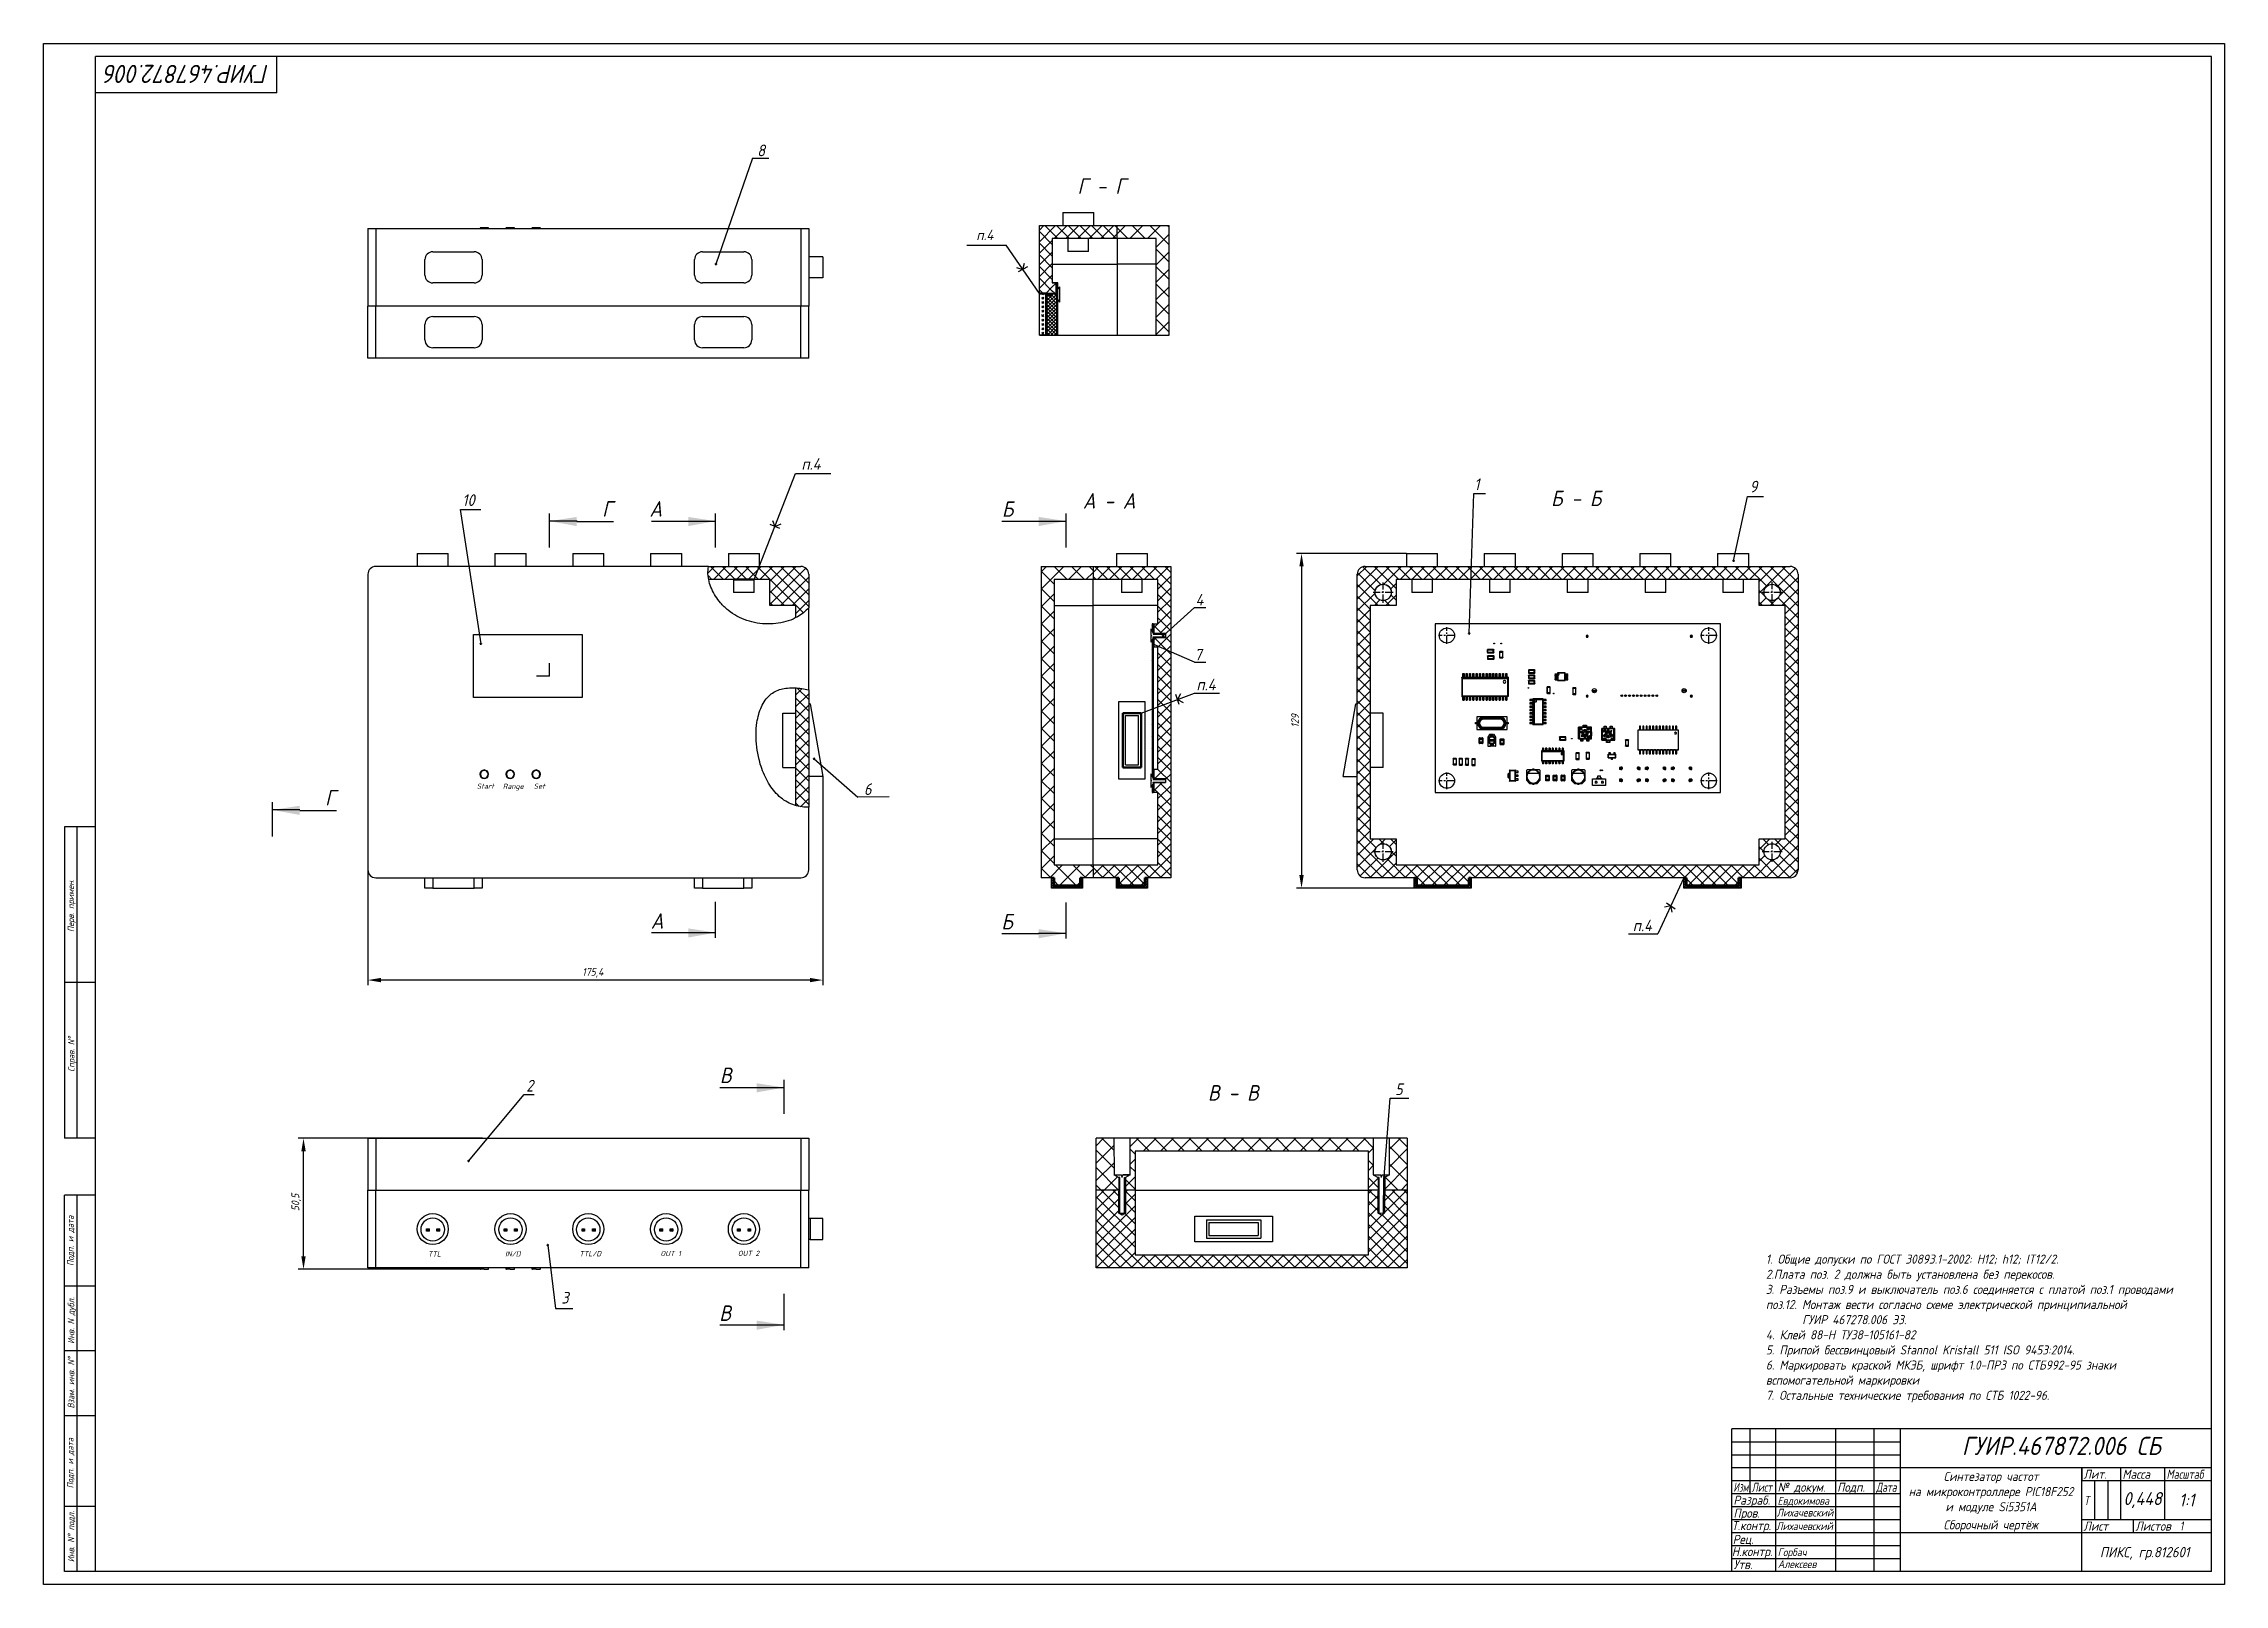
# Model space of a CAD drawing. Header units: millimetres. Extents: x -963 to 6509, y -1367 to 453.
# Drawn here: x 5020 to 5861, y -623 to -29 of the extents above; entities that cross this region are included whole.
import ezdxf

# ---------------------------------------------------------------- set-up
doc = ezdxf.new("R2010")
doc.units = ezdxf.units.MM
doc.header["$LTSCALE"] = 0.5
doc.linetypes.add('CENTER', pattern=[10.16, 6.35, -1.27, 1.27, -1.27])
doc.linetypes.add('осевая2', pattern=[28.575, 19.05, -3.175, 3.175, -3.175])
doc.layers.get('0').update_dxf_attribs({"lineweight": 60})
doc.layers.get('Defpoints').update_dxf_attribs({"color": 5})
doc.layers.add('2-штриховка', color=7, linetype='Continuous', true_color=0x00c7c7)
doc.layers.add('4-текст', color=7, linetype='Continuous', true_color=0x00ad00)
doc.layers.add('3-размеры', color=6, linetype='Continuous')
doc.layers.add('Основная', color=7, linetype='Continuous', lineweight=40)
doc.styles.add('5', font='isocpeui.ttf', dxfattribs={"width": 0.9, "height": 5})
doc.styles.get("Standard").update_dxf_attribs({"font": 'isocpeui.ttf', "width": 0.9})
doc.dimstyles.new('Standart', dxfattribs={"dimtxt": 5, "dimasz": 5, "dimexe": 2, "dimexo": 0, "dimgap": 1, "dimtad": 1, "dimtoh": 1, "dimdec": 1, "dimtxsty": 'Standard', "dimcen": 2.5, "dimadec": 0, "dimazin": 0, "dimtfac": 1, "dimtdec": 1, "dimtmove": 0, "dimatfit": 3, "dimldrblk": 'DOTSMALL', "dimfxl": 1, "dimarcsym": 0})

msp = doc.modelspace()

# ---------------------------------------------------------------- texts
at = {"color": 0, "lineweight": 25, "width": 0.9}
for s, p in [('Г - Г', (5418.848, -86.811)), ('Б - Б', (5601.458, -207.194)), ('Г', (5235.549, -211.237)), ('А', (5253.79, -211.237)), ('Б', (5389.695, -211.308)), ('А - А', (5420.931, -208.151)), ('Г', (5128.691, -322.589)), ('А', (5254.312, -370.106)), ('Б', (5389.475, -370.388)), ('В', (5280.928, -429.652)), ('В - В', (5469.142, -436.378)), ('В', (5280.709, -521.314))]:
    msp.add_text(s, height=6, dxfattribs=at).set_placement(p)
at = {"linetype": 'CENTER', "lineweight": 25, "char_height": 2, "attachment_point": 1}
for s, width, insert in [('Start', 11.52212, (5187.17, -314.164)), ('Range', 11.52212, (5197.239, -314.202)), ('Set', 11.52212, (5209.125, -314.152)), ('TTL', 11.52212, (5168.387, -494.513)), ('IN/D', 11.29095, (5198.107, -494.469)), ('TTL/D', 11.52212, (5226.784, -494.401)), ('OUT 1', 13.37145, (5258.018, -494.326)), ('OUT 2', 14.52729, (5287.857, -494.266))]:
    msp.add_mtext_dynamic_manual_height_columns(s, width=width, gutter_width=20, heights=[0], dxfattribs=dict(at, insert=insert))
at = {"layer": '3-размеры', "color": 0, "lineweight": 25, "width": 0.9}
for s, height, p in [('8', 4.5, (5295.321, -72.317)), ('п.4', 4, (5379.848, -104.634)), ('п.4', 4.5, (5312.404, -193.174)), ('1', 4.5, (5571.857, -200.998)), ('9', 4.5, (5678.064, -201.914)), ('10', 4.5, (5181.597, -207.136)), ('4', 4.5, (5464.367, -245.514)), ('7', 4.5, (5463.922, -266.709)), ('п.4', 4.5, (5464.727, -278.211)), ('6', 4.5, (5336.49, -318.549)), ('п.4', 4.5, (5633.007, -371.073)), ('2', 4.5, (5206.258, -432.879)), ('5', 4.5, (5541.327, -434.253)), ('3', 4.5, (5219.788, -514.615))]:
    msp.add_text(s, height=height, dxfattribs=at).set_placement(p)
at = {"layer": '4-текст', "color": 0, "lineweight": 25, "width": 0.9}
for s, p in [('Перв. примен.', (5031.9, -371.369)), ('Справ. N%%d', (5032.055, -425.254)), ('Подп. и дата', (5031.721, -500.111)), ('Инв. N дубл.', (5031.965, -530.136)), ('Взам. инв. N%%d', (5031.965, -555.063)), ('Подп. и дата', (5031.671, -585.848)), ('Инв. N%%d подл.', (5031.965, -614.314))]:
    msp.add_text(s, height=2.5, rotation=90, dxfattribs=at).set_placement(p)
at = {"layer": '4-текст', "color": 0, "lineweight": 25}
for s, height, width, p in [('Лит.', 3.5, 0.9, (5806.818, -582.179)), ('Масса', 3.5, 0.9, (5821.818, -582.179)), ('Масштаб', 3.5, 0.8, (5838.818, -582.179)), ('Изм.', 3.5, 0.7, (5671.818, -587.179)), ('Разраб.', 3.5, 0.9, (5671.818, -592.179)), ('Лист', 3.5, 0.75, (5678.818, -587.179)), ('№ докум.', 3.5, 0.9, (5688.818, -587.179)), ('Подп.', 3.5, 0.9, (5711.818, -587.179)), ('Дата', 3.5, 0.75, (5726.818, -587.179)), ('Пров.', 3.5, 0.9, (5671.818, -597.179)), ('Лихачевский', 3, 0.9, (5688.481, -596.727)), ('Евдокимова', 3, 0.9, (5688.818, -592.179)), ('Рец.', 3.5, 0.9, (5671.542, -607.313)), ('Лихачевский', 3, 0.9, (5688.317, -601.91)), ('Сборочный чертёж', 3.5, 0.9, (5752.815, -601.684)), ('Лист', 3.5, 0.9, (5806.818, -602.179)), ('Листов', 3.5, 0.9, (5826.818, -602.179))]:
    msp.add_text(s, height=height, dxfattribs=dict(at, width=width)).set_placement(p)
at = {"layer": '4-текст', "color": 0, "linetype": 'Continuous', "lineweight": 25}
for s, height, width, p in [('T', 3.5, 0.8, (5806.928, -592.26)), ('Т.контр.', 3.5, 0.9, (5671.195, -601.986)), ('1', 3.5, 0.8, (5843.914, -602.138)), ('Н.контр.', 3.5, 0.9, (5671.195, -611.986)), ('Утв.', 3.5, 0.9, (5671.866, -616.986)), ('Алексеев', 3, 0.9, (5688.957, -616.574)), ('Горбач', 3, 0.9, (5688.883, -611.974))]:
    msp.add_text(s, height=height, dxfattribs=dict(at, width=width)).set_placement(p)
at = {"layer": '4-текст', "color": 0, "lineweight": 25, "insert": (5107.158, -44.056), "char_height": 7, "attachment_point": 1, "rotation": 180, "style": '5'}
msp.add_mtext_dynamic_manual_height_columns('ГУИР.467872.006', width=7, gutter_width=19.853, heights=[8.693], dxfattribs=at)
at = {"layer": '4-текст', "color": 0, "lineweight": 25}
for s, width, heights, insert, char_height, attachment_point in [('\\pxi-2,l2,ql;1. Общие допуски по ГОСТ 30893.1-2002: H12; h12; IT12/2.\\P2.Плата поз. 2 должна быть установлена без перекосов.\\P3. Разъемы поз.9 и выключатель поз.6 соединяется с платой поз.1 проводами ^Jпоз.12. Монтаж вести согласно схеме электрической принципиальной \\P^IГУИР 467278.006 Э3.\\P4. Клей 88-H ТУ38-105161-82\\P5. Припой бессвинцовый Stannol Kristall 511 ISO 9453:2014.\\P6. Маркировать краской МКЭБ, шрифт 1.0-ПР3 по СТБ992-95 знаки ^Jвспомогательной маркировки\\P7. Остальные технические требования по СТБ 1022-96.', 178.68072, [57.05], (5773.678, -495.739), 3.5, 2), ('Синтезатор частот\\Pна микроконтроллере PIC18F252 ^Jи модуле Si5351A', 70, [0], (5771.147, -587.588), 3.5, 5), ('\\pxqc;0,448', 17, [0], (5829.647, -590.381), 5, 5), ('\\pxqc;1:1', 17, [0], (5846.647, -590.381), 5, 5)]:
    msp.add_mtext_dynamic_manual_height_columns(s, width=width, gutter_width=10, heights=heights, dxfattribs=dict(at, insert=insert, char_height=char_height, attachment_point=attachment_point))
at = {"layer": '4-текст', "color": 0, "lineweight": 25, "insert": (5759.941, -565.99), "char_height": 7, "attachment_point": 1, "style": '5'}
msp.add_mtext_dynamic_manual_height_columns('ГУИР.467872.006 СБ', width=90.69234, gutter_width=19.853, heights=[8.693], dxfattribs=at)
at = {"layer": '4-текст', "color": 0, "lineweight": 25, "insert": (5813.146, -608.466), "char_height": 3.97061, "attachment_point": 1}
msp.add_mtext('ПИКС, гр.812601', dxfattribs=at)

# ---------------------------------------------------------------- blocks, each defined once
blk = doc.blocks.new('*D285')
at = {"color": 0, "lineweight": -2, "transparency": 16777216}
for p, q in [((5145.21, -311.46), (5145.21, -391.91)), ((5320.65, -311.46), (5320.65, -391.91)), ((5315.65, -389.91), (5150.21, -389.91))]:
    blk.add_line(p, q, dxfattribs=at)
at = {"color": 0, "lineweight": 50, "transparency": 16777216}
for points in [[(5150.21, -389.08), (5150.21, -390.75), (5145.21, -389.91)], [(5315.65, -389.08), (5315.65, -390.75), (5320.65, -389.91)]]:
    blk.add_solid(points, dxfattribs=at)
at = {"layer": 'Defpoints', "color": 0, "lineweight": 50, "transparency": 16777216}
for p in [(5145.21, -311.46), (5320.65, -311.46), (5145.21, -389.91)]:
    blk.add_point(p, dxfattribs=at)
at = {"color": 0, "lineweight": -2, "transparency": 16777216, "insert": (5231.93, -387.11), "char_height": 3, "attachment_point": 5}
blk.add_mtext('175,4', dxfattribs=at)
blk = doc.blocks.new('_DotSmall')
at = {"color": 0, "linetype": 'ByBlock', "const_width": 0.5}
blk.add_lwpolyline([(-0.0625, 0, 1), (0.0625, 0, 1)], format="xyb", close=True, dxfattribs=at)
blk = doc.blocks.new('*D286')
at = {"color": 0, "lineweight": -2, "transparency": 16777216}
for p, q in [((5545.73, -225.46), (5503.25, -225.46)), ((5505.25, -230.46), (5505.25, -349.46)), ((5548.73, -354.46), (5503.25, -354.46))]:
    blk.add_line(p, q, dxfattribs=at)
for points in [[(5504.42, -230.46), (5506.09, -230.46), (5505.25, -225.46)], [(5504.42, -349.46), (5506.09, -349.46), (5505.25, -354.46)]]:
    blk.add_solid(points, dxfattribs=at)
at = {"layer": 'Defpoints', "color": 0, "lineweight": -2, "transparency": 16777216}
for p in [(5545.73, -225.46), (5505.25, -354.46), (5548.73, -354.46)]:
    blk.add_point(p, dxfattribs=at)
at = {"color": 0, "lineweight": -2, "transparency": 16777216, "insert": (5502.75, -289.96), "char_height": 3, "attachment_point": 5, "rotation": 90}
blk.add_mtext('129', dxfattribs=at)
blk = doc.blocks.new('*D287')
at = {"color": 0, "lineweight": -2, "transparency": 16777216}
for p, q in [((5189.37, -450.88), (5118.37, -450.88)), ((5120.37, -496.41), (5120.37, -455.88)), ((5189.37, -501.41), (5118.37, -501.41))]:
    blk.add_line(p, q, dxfattribs=at)
for points in [[(5119.54, -455.88), (5121.21, -455.88), (5120.37, -450.88)], [(5119.54, -496.41), (5121.21, -496.41), (5120.37, -501.41)]]:
    blk.add_solid(points, dxfattribs=at)
at = {"layer": 'Defpoints', "color": 0, "lineweight": -2, "transparency": 16777216}
for p in [(5120.37, -450.88), (5189.37, -450.88), (5189.37, -501.41)]:
    blk.add_point(p, dxfattribs=at)
at = {"color": 0, "lineweight": -2, "transparency": 16777216, "insert": (5117.57, -475.65), "char_height": 3, "attachment_point": 5, "rotation": 90}
blk.add_mtext('50,5', dxfattribs=at)

# ---------------------------------------------------------------- dimensions: what is measured, and where the dimension line sits
at = {"lineweight": -2}
for base, p1, p2, picture, middle in [((5505.252, -354.456), (5545.734, -225.456), (5548.734, -354.456), '*D286', (5505.252, -289.956)), ((5120.373, -450.885), (5189.366, -501.411), (5189.366, -450.885), '*D287', (5120.373, -475.654))]:
    dim = msp.add_linear_dim(base=base, p1=p1, p2=p2, angle=90, dimstyle='Standart', override={"dimtxt": 3}, dxfattribs=at)
    dim.commit()
    dim.dimension.update_dxf_attribs({"geometry": picture, "text_midpoint": middle, "dimtype": 160})
dim = msp.add_linear_dim(base=(5145.21, -389.913), p1=(5320.647, -311.456), p2=(5145.21, -311.456), dimstyle='Standart', override={"dimtxt": 3}, dxfattribs=at)
dim.commit()
dim.dimension.update_dxf_attribs({"geometry": '*D285', "text_midpoint": (5231.925, -389.913), "dimtype": 160})

# ---------------------------------------------------------------- hatches: boundary and pattern name
at = {"linetype": 'Continuous', "lineweight": 18}
h = msp.add_hatch(dxfattribs=at)
h.set_pattern_fill('ANSI37', angle=3e-322, style=0)
h.paths.add_polyline_path([(5409.152, -103.961), (5434.152, -103.961), (5434.152, -98.961), (5404.152, -98.961), (5404.152, -125.196), (5409.152, -125.196)], flags=0)
h = msp.add_hatch(dxfattribs=at)
h.set_pattern_fill('ANSI37', scale=1.5, angle=90, style=0)
h.paths.add_polyline_path([(5449.152, -141.226), (5454.152, -141.226), (5454.152, -98.961), (5434.152, -98.961), (5434.152, -103.961), (5449.152, -103.961)], flags=0)
at = {"lineweight": 50}
h = msp.add_hatch(color=256, dxfattribs=at)
h.dxf.hatch_style = 1
edge = h.paths.add_edge_path()
edge.add_arc((5279.408, -113.894), 0.109, 0, 360)
at = {"lineweight": 25}
h = msp.add_hatch(dxfattribs=at)
h.set_pattern_fill('GOST_GLASS', color=256, scale=0.2)
h.paths.add_polyline_path([(5404.152, -125.196), (5406.652, -125.196), (5406.652, -141.226), (5404.152, -141.226)])
at = {"linetype": 'Continuous', "lineweight": 18}
h = msp.add_hatch(dxfattribs=at)
h.set_pattern_fill('ANSI31', scale=0.1, style=0)
h.paths.add_polyline_path([(5408.991, -125.273), (5406.891, -125.273), (5406.891, -126.173), (5408.991, -126.173)], flags=0)
h = msp.add_hatch(dxfattribs=at)
h.set_pattern_fill('ANSI37', scale=0.3, style=0)
h.paths.add_polyline_path([(5410.902, -141.226), (5410.902, -125.273), (5408.991, -125.273), (5408.991, -126.173), (5407.091, -126.173), (5407.091, -141.226)])
at = {"lineweight": 25}
h = msp.add_hatch(dxfattribs=at)
h.set_pattern_fill('ANSI37', color=256)
h.paths.add_polyline_path([(5409.152, -121.064), (5410.652, -121.064), (5410.652, -125.196), (5409.152, -125.196)])
h = msp.add_hatch(dxfattribs=at)
h.set_pattern_fill('ANSI37', color=256, scale=0.1)
h.paths.add_polyline_path([(5410.902, -125.273), (5410.652, -125.273), (5410.652, -121.064), (5410.902, -121.064)])
at = {"linetype": 'Continuous', "lineweight": 18}
h = msp.add_hatch(dxfattribs=at)
h.set_pattern_fill('ANSI31', scale=0.5, style=0)
h.paths.add_polyline_path([(5410.902, -141.226), (5411.313, -141.226), (5411.313, -121.064), (5410.902, -121.064)], flags=0)
at = {"lineweight": 25}
h = msp.add_hatch(dxfattribs=at)
h.set_pattern_fill('ANSI31', color=256, scale=0.1)
h.paths.add_polyline_path([(5407.091, -126.173), (5407.091, -132.423), (5406.891, -132.423), (5406.891, -126.173)])
at = {"linetype": 'Continuous', "lineweight": 18}
h = msp.add_hatch(dxfattribs=at)
h.set_pattern_fill('ANSI31', scale=0.5, style=0)
h.set_pattern_definition([(45, (4683.5618, -504.8972), (-1.122532, 1.122532), [])])
h.paths.add_polyline_path([(5407.089, -127.673), (5407.089, -140.473), (5407.09, -140.473), (5407.09, -127.673)], flags=0)
h = msp.add_hatch(dxfattribs=at)
h.set_pattern_fill('ANSI31', scale=0.5, angle=90, style=0)
h.set_pattern_definition([(135, (4683.5618, -504.8972), (-1.122532, -1.122532), [])])
h.paths.add_polyline_path([(5407.09, -126.173), (5407.09, -141.226), (5407.091, -141.226), (5407.091, -126.173)], flags=0)
at = {"linetype": 'Continuous', "lineweight": 25}
h = msp.add_hatch(dxfattribs=at)
h.set_pattern_fill('ANSI37', angle=3e-322, style=0)
edge = h.paths.add_edge_path(flags=0)
edge.add_arc((5312.21, -233.456), 3, 0, 90)
edge.add_line((5312.21, -230.456), (5276.53, -230.456))
edge.add_spline(control_points=[(5276.53, -230.456), (5276.244, -232.084), (5276.289, -233.773), (5276.617, -235.456)], knot_values=[0, 0, 0, 0, 0.0432025, 0.0432025, 0.0432025, 0.0432025], weights=[1, 1, 1, 1], degree=3, periodic=0)
edge.add_line((5276.617, -235.456), (5300.21, -235.456))
edge.add_line((5300.21, -235.456), (5300.21, -245.456))
edge.add_line((5300.21, -245.456), (5310.21, -245.456))
edge.add_line((5310.21, -245.456), (5310.21, -250.218))
edge.add_spline(control_points=[(5310.21, -250.218), (5312.109, -249.234), (5313.811, -247.947), (5315.21, -246.351)], knot_values=[0.3688036, 0.3688036, 0.3688036, 0.3688036, 0.4207814, 0.4207814, 0.4207814, 0.4207814], weights=[1, 1, 1, 1], degree=3, periodic=0)
edge.add_line((5315.21, -246.351), (5315.21, -233.456))
h = msp.add_hatch(dxfattribs=at)
h.set_pattern_fill('ANSI37', scale=1.5, angle=90, style=0)
h.paths.add_polyline_path([(5409.847, -235.456), (5424.847, -235.456), (5424.847, -230.456), (5404.847, -230.456), (5404.847, -350.456), (5409.847, -350.456), (5409.847, -353.456), (5419.847, -353.456), (5419.847, -350.456), (5424.847, -350.456), (5424.847, -345.456), (5409.847, -345.456)], flags=0)
h = msp.add_hatch(dxfattribs=at)
h.set_pattern_fill('ANSI37', angle=3e-322, style=0)
h.paths.add_polyline_path([(5448.347, -261.558), (5449.847, -261.558), (5449.847, -308.558), (5448.347, -308.558), (5448.347, -312.327), (5452.847, -312.327), (5452.847, -313.79), (5448.347, -313.79), (5448.347, -317.558), (5449.847, -317.558), (5449.847, -345.456), (5424.847, -345.456), (5424.847, -350.456), (5434.847, -350.456), (5434.847, -353.456), (5444.847, -353.456), (5444.847, -350.456), (5454.847, -350.456), (5454.847, -230.456), (5424.847, -230.456), (5424.847, -235.456), (5449.847, -235.456), (5449.847, -252.558), (5448.347, -252.558), (5448.347, -256.327), (5452.847, -256.327), (5452.847, -257.79), (5448.347, -257.79)], flags=0)
h = msp.add_hatch(dxfattribs=at)
h.set_pattern_fill('ANSI37', style=0)
edge = h.paths.add_edge_path(flags=0)
edge.add_line((5693.734, -230.456), (5529.734, -230.456))
edge.add_arc((5529.734, -233.456), 3, 90, 180)
edge.add_line((5526.734, -233.456), (5526.734, -347.456))
edge.add_arc((5529.734, -347.456), 3, 180, 270)
edge.add_line((5529.734, -350.456), (5549.734, -350.456))
edge.add_line((5549.734, -350.456), (5549.734, -353.456))
edge.add_line((5549.734, -353.456), (5569.734, -353.456))
edge.add_line((5569.734, -353.456), (5569.734, -350.456))
edge.add_line((5569.734, -350.456), (5653.734, -350.456))
edge.add_line((5653.734, -350.456), (5653.734, -353.456))
edge.add_line((5653.734, -353.456), (5673.734, -353.456))
edge.add_line((5673.734, -353.456), (5673.734, -350.456))
edge.add_line((5673.734, -350.456), (5693.734, -350.456))
edge.add_arc((5693.734, -347.456), 3, 270, 360)
edge.add_line((5696.734, -347.456), (5696.734, -233.456))
edge.add_arc((5693.734, -233.456), 3, 0, 90)
edge = h.paths.add_edge_path(flags=0)
edge.add_arc((5686.734, -340.456), 3.15, 0, 360)
edge = h.paths.add_edge_path(flags=0)
edge.add_arc((5536.734, -340.456), 3.15, 0, 360)
edge = h.paths.add_edge_path(flags=0)
edge.add_arc((5536.734, -240.456), 3.15, 0, 360)
edge = h.paths.add_edge_path(flags=0)
edge.add_arc((5686.734, -240.456), 3.15, 0, 360)
h.paths.add_polyline_path([(5531.734, -245.456), (5541.734, -245.456), (5541.734, -235.456), (5681.734, -235.456), (5681.734, -245.456), (5691.734, -245.456), (5691.734, -335.456), (5681.734, -335.456), (5681.734, -345.456), (5541.734, -345.456), (5541.734, -335.456), (5531.734, -335.456)], flags=0)
at = {"lineweight": 50}
h = msp.add_hatch(color=256, dxfattribs=at)
h.dxf.hatch_style = 1
edge = h.paths.add_edge_path()
edge.add_arc((5671.857, -228.251), 0.109, 0, 360)
h = msp.add_hatch(color=256, dxfattribs=at)
h.dxf.hatch_style = 1
edge = h.paths.add_edge_path()
edge.add_arc((5188.75, -260.24), 0.109, 0, 360)
at = {"linetype": 'Continuous', "lineweight": 25}
h = msp.add_hatch(dxfattribs=at)
h.set_pattern_fill('ANSI37', scale=0.1, style=0)
h.paths.add_polyline_path([(5448.347, -252.558), (5448.097, -252.558), (5448.097, -256.327), (5448.347, -256.327)], flags=0)
h = msp.add_hatch(dxfattribs=at)
h.set_pattern_fill('ANSI37', scale=0.1, style=0)
h.paths.add_polyline_path([(5448.097, -261.558), (5448.347, -261.558), (5448.347, -257.79), (5448.097, -257.79)], flags=0)
at = {"lineweight": 50}
h = msp.add_hatch(color=256, dxfattribs=at)
h.dxf.hatch_style = 1
edge = h.paths.add_edge_path()
edge.add_arc((5448.248, -260.499), 0.109, 0, 360)
h = msp.add_hatch(color=256, dxfattribs=at)
h.dxf.hatch_style = 1
edge = h.paths.add_edge_path()
edge.add_arc((5451.858, -257.175), 0.109, 0, 360)
h = msp.add_hatch(color=256, dxfattribs=at)
h.dxf.hatch_style = 1
edge = h.paths.add_edge_path()
edge.add_arc((5569.892, -256.309), 0.109, 0, 360)
at = {"linetype": 'Continuous', "lineweight": 25}
h = msp.add_hatch(dxfattribs=at)
h.set_pattern_fill('ANSI37', angle=3e-322, style=0)
edge = h.paths.add_edge_path(flags=0)
edge.add_spline(control_points=[(5315.21, -277.958), (5313.582, -277.623), (5311.883, -277.371), (5310.21, -277.279)], knot_values=[0, 0, 0, 0, 0.0381487, 0.0381487, 0.0381487, 0.0381487], weights=[1, 1, 1, 1], degree=3, periodic=0)
edge.add_line((5310.21, -277.279), (5310.21, -322.654))
edge.add_spline(control_points=[(5310.21, -322.654), (5311.839, -323.126), (5313.526, -323.33), (5315.21, -323.254)], knot_values=[0.4804191, 0.4804191, 0.4804191, 0.4804191, 0.5205048, 0.5205048, 0.5205048, 0.5205048], weights=[1, 1, 1, 1], degree=3, periodic=0)
edge.add_line((5315.21, -323.254), (5315.21, -277.958))
at = {"lineweight": 50}
h = msp.add_hatch(color=256, dxfattribs=at)
h.dxf.hatch_style = 1
edge = h.paths.add_edge_path()
edge.add_arc((5317.272, -304.598), 0.109, 0, 360)
at = {"linetype": 'Continuous', "lineweight": 25}
h = msp.add_hatch(dxfattribs=at)
h.set_pattern_fill('ANSI37', scale=0.2, style=0)
h.paths.add_polyline_path([(5448.347, -308.558), (5448.097, -308.558), (5448.097, -312.327), (5448.347, -312.327)], flags=0)
h = msp.add_hatch(dxfattribs=at)
h.set_pattern_fill('ANSI37', scale=0.2, style=0)
h.paths.add_polyline_path([(5448.097, -317.558), (5448.347, -317.558), (5448.347, -313.79), (5448.097, -313.79)], flags=0)
h = msp.add_hatch(dxfattribs=at)
h.set_pattern_fill('ANSI37', scale=0.2, style=0)
h.paths.add_polyline_path([(5408.847, -354.456), (5420.847, -354.456), (5420.847, -350.456), (5419.847, -350.456), (5419.847, -353.456), (5409.847, -353.456), (5409.847, -350.456), (5408.847, -350.456)], flags=0)
h = msp.add_hatch(dxfattribs=at)
h.set_pattern_fill('ANSI37', scale=0.2, angle=90, style=0)
h.paths.add_polyline_path([(5433.847, -354.456), (5445.847, -354.456), (5445.847, -350.456), (5444.847, -350.456), (5444.847, -353.456), (5434.847, -353.456), (5434.847, -350.456), (5433.847, -350.456)], flags=0)
h = msp.add_hatch(dxfattribs=at)
h.set_pattern_fill('ANSI37', scale=0.2, angle=90, style=0)
h.paths.add_polyline_path([(5548.734, -354.456), (5570.734, -354.456), (5570.734, -350.456), (5569.734, -350.456), (5569.734, -353.456), (5549.734, -353.456), (5549.734, -350.456), (5548.734, -350.456)], flags=0)
h = msp.add_hatch(dxfattribs=at)
h.set_pattern_fill('ANSI37', scale=0.2, angle=90, style=0)
h.paths.add_polyline_path([(5652.734, -354.456), (5674.734, -354.456), (5674.734, -350.456), (5673.734, -350.456), (5673.734, -353.456), (5653.734, -353.456), (5653.734, -350.456), (5652.734, -350.456)], flags=0)
h = msp.add_hatch(dxfattribs=at)
h.set_pattern_fill('ANSI37', scale=1.5, angle=90, style=0)
h.paths.add_polyline_path([(5426.053, -450.885), (5426.053, -470.885), (5434.793, -470.891), (5434.792, -465.967), (5432.969, -465.024), (5432.919, -450.885)])
h = msp.add_hatch(dxfattribs=at)
h.set_pattern_fill('ANSI37', scale=1.5, angle=90, style=0)
h.paths.add_polyline_path([(5441.053, -470.885), (5441.053, -455.885), (5531.053, -455.885), (5531.053, -470.885), (5534.79, -470.885), (5534.79, -465.96), (5532.938, -465.018), (5532.919, -450.885), (5439.187, -450.885), (5439.167, -465.018), (5437.33, -465.967), (5437.327, -470.885)])
h = msp.add_hatch(dxfattribs=at)
h.set_pattern_fill('ANSI37', scale=1.5, angle=90, style=0)
h.paths.add_polyline_path([(5546.053, -470.885), (5546.053, -450.885), (5539.187, -450.885), (5539.188, -465.011), (5537.327, -465.96), (5537.324, -470.885)])
at = {"lineweight": 50}
h = msp.add_hatch(color=256, dxfattribs=at)
h.dxf.hatch_style = 1
edge = h.paths.add_edge_path()
edge.add_arc((5184.044, -459.663), 0.109, 0, 360)
at = {"linetype": 'Continuous', "lineweight": 25}
h = msp.add_hatch(dxfattribs=at)
h.set_pattern_fill('ANSI37', angle=3e-322, style=0)
h.paths.add_polyline_path([(5537.325, -470.884), (5537.288, -480.539), (5534.822, -480.555), (5534.79, -470.885), (5531.053, -470.885), (5531.053, -495.885), (5441.053, -495.885), (5441.053, -470.885), (5437.322, -470.891), (5437.307, -480.554), (5434.822, -480.554), (5434.802, -470.891), (5426.053, -470.885), (5426.053, -500.885), (5546.053, -500.885), (5546.053, -470.885)])
at = {"lineweight": 50}
h = msp.add_hatch(color=256, dxfattribs=at)
h.dxf.hatch_style = 1
edge = h.paths.add_edge_path()
edge.add_arc((5537.185, -465.575), 0.109, 0, 360)
at = {"linetype": 'Continuous', "lineweight": 25}
h = msp.add_hatch(dxfattribs=at)
h.set_pattern_fill('ANSI32', color=0, scale=0.525558, angle=-0.76383, style=0)
h.set_pattern_definition([(44.236, (5399.1695, -520.793), (-3.49223, 3.5866), []), (44.236, (5401.529, -520.8247), (-3.49223, 3.5866), [])])
h.paths.add_polyline_path([(5434.756, -474.507), (5434.756, -473.877), (5434.756, -473.877), (5434.755, -473.877), (5434.754, -473.877), (5434.754, -473.877), (5434.753, -473.877), (5434.752, -473.877), (5434.751, -473.876), (5434.75, -473.876), (5434.749, -473.876), (5434.748, -473.876), (5434.748, -473.876), (5434.747, -473.876), (5434.746, -473.876), (5434.745, -473.876), (5434.744, -473.876), (5434.743, -473.876), (5434.743, -473.876), (5434.742, -473.876), (5434.741, -473.876), (5434.74, -473.876), (5434.739, -473.876), (5434.738, -473.876), (5434.738, -473.876), (5434.737, -473.876), (5434.736, -473.876), (5434.735, -473.876), (5434.734, -473.876), (5434.733, -473.876), (5434.733, -473.876), (5434.732, -473.876), (5434.731, -473.876), (5434.73, -473.876), (5434.729, -473.876), (5434.728, -473.876), (5434.727, -473.876), (5434.727, -473.876), (5434.726, -473.876), (5434.725, -473.876), (5434.724, -473.875), (5434.723, -473.875), (5434.722, -473.875), (5434.722, -473.875), (5434.721, -473.875), (5434.72, -473.875), (5434.719, -473.875), (5434.718, -473.875), (5434.717, -473.875), (5434.717, -473.875), (5434.716, -473.875), (5434.715, -473.875), (5434.714, -473.875), (5434.713, -473.875), (5434.712, -473.875), (5434.712, -473.875), (5434.711, -473.875), (5434.71, -473.875), (5434.709, -473.875), (5434.708, -473.875), (5434.707, -473.875), (5434.706, -473.875), (5434.706, -473.875), (5434.705, -473.875), (5434.704, -473.875), (5434.703, -473.875), (5434.702, -473.875), (5434.701, -473.875), (5434.701, -473.875), (5434.7, -473.875), (5434.699, -473.875), (5434.698, -473.875), (5434.697, -473.874), (5434.696, -473.874), (5434.696, -473.874), (5434.695, -473.874), (5434.694, -473.874), (5434.693, -473.874), (5434.692, -473.874), (5434.691, -473.874), (5434.691, -473.874), (5434.69, -473.874), (5434.689, -473.874), (5434.688, -473.874), (5434.687, -473.874), (5434.686, -473.874), (5434.685, -473.874), (5434.685, -473.874), (5434.684, -473.874), (5434.683, -473.874), (5434.682, -473.874), (5434.681, -473.874), (5434.68, -473.874), (5434.68, -473.874), (5434.679, -473.874), (5434.678, -473.874), (5434.677, -473.874), (5434.676, -473.874), (5434.675, -473.874), (5434.675, -473.874), (5434.674, -473.874), (5434.673, -473.874), (5434.672, -473.874), (5434.671, -473.874), (5434.67, -473.874), (5434.67, -473.874), (5434.669, -473.874), (5434.668, -473.873), (5434.667, -473.873), (5434.666, -473.873), (5434.665, -473.873), (5434.664, -473.873), (5434.664, -473.873), (5434.663, -473.873), (5434.662, -473.873), (5434.661, -473.873), (5434.66, -473.873), (5434.659, -473.873), (5434.659, -473.873), (5434.658, -473.873), (5434.657, -473.873), (5434.656, -473.873), (5434.655, -473.873), (5434.654, -473.873), (5434.654, -473.873), (5434.653, -473.873), (5434.652, -473.873), (5434.651, -473.873), (5434.65, -473.873), (5434.649, -473.873), (5434.649, -473.873), (5434.648, -473.873), (5434.647, -473.873), (5434.646, -473.873), (5434.645, -473.873), (5434.644, -473.873), (5434.644, -473.873), (5434.643, -473.873), (5434.642, -473.873), (5434.641, -473.873), (5434.64, -473.873), (5434.639, -473.873), (5434.638, -473.872), (5434.638, -473.872), (5434.637, -473.872), (5434.636, -473.872), (5434.635, -473.872), (5434.634, -473.872), (5434.633, -473.872), (5434.633, -473.872), (5434.632, -473.872), (5434.631, -473.872), (5434.63, -473.872), (5434.629, -473.872), (5434.628, -473.872), (5434.628, -473.872), (5434.627, -473.872), (5434.626, -473.872), (5434.625, -473.872), (5434.624, -473.872), (5434.623, -473.872), (5434.623, -473.872), (5434.622, -473.872), (5434.621, -473.872), (5434.62, -473.872), (5434.619, -473.872), (5434.618, -473.872), (5434.617, -473.872), (5434.617, -473.872), (5434.616, -473.872), (5434.615, -473.872), (5434.614, -473.872), (5434.613, -473.872), (5434.612, -473.872), (5434.612, -473.872), (5434.611, -473.872), (5434.61, -473.872), (5434.609, -473.872), (5434.608, -473.872), (5434.607, -473.871), (5434.607, -473.871), (5434.606, -473.871), (5434.605, -473.871), (5434.604, -473.871), (5434.603, -473.871), (5434.602, -473.871), (5434.602, -473.871), (5434.601, -473.871), (5434.6, -473.871), (5434.599, -473.871), (5434.598, -473.871), (5434.597, -473.871), (5434.596, -473.871), (5434.596, -473.871), (5434.595, -473.871), (5434.594, -473.871), (5434.593, -473.871), (5434.592, -473.871), (5434.591, -473.871), (5434.591, -473.871), (5434.59, -473.871), (5434.589, -473.871), (5434.588, -473.871), (5434.587, -473.871), (5434.586, -473.871), (5434.586, -473.871), (5434.585, -473.871), (5434.584, -473.871), (5434.583, -473.871), (5434.582, -473.871), (5434.581, -473.871), (5434.581, -473.871), (5434.58, -473.871), (5434.579, -473.871), (5434.578, -473.871), (5434.577, -473.871), (5434.576, -473.871), (5434.575, -473.871), (5434.575, -473.87), (5434.574, -473.87), (5434.573, -473.87), (5434.572, -473.87), (5434.571, -473.87), (5434.57, -473.87), (5434.57, -473.87), (5434.569, -473.87), (5434.568, -473.87), (5434.567, -473.87), (5434.566, -473.87), (5434.565, -473.87), (5434.565, -473.87), (5434.564, -473.87), (5434.563, -473.87), (5434.562, -473.87), (5434.561, -473.87), (5434.56, -473.87), (5434.56, -473.87), (5434.559, -473.87), (5434.558, -473.87), (5434.558, -473.872), (5434.558, -473.875), (5434.558, -473.877), (5434.558, -473.88), (5434.558, -473.882), (5434.558, -473.885), (5434.558, -473.887), (5434.558, -473.89), (5434.558, -473.892), (5434.558, -473.895), (5434.558, -473.897), (5434.558, -473.9), (5434.558, -473.902), (5434.558, -473.904), (5434.558, -473.907), (5434.558, -473.909), (5434.558, -473.912), (5434.558, -473.914), (5434.558, -473.917), (5434.558, -473.919), (5434.558, -473.922), (5434.558, -473.924), (5434.558, -473.927), (5434.558, -473.929), (5434.558, -473.932), (5434.558, -473.934), (5434.558, -473.936), (5434.558, -473.939), (5434.558, -473.941), (5434.558, -473.944), (5434.558, -473.946), (5434.558, -473.949), (5434.558, -473.951), (5434.558, -473.954), (5434.558, -473.956), (5434.558, -473.959), (5434.558, -473.961), (5434.558, -473.964), (5434.558, -473.966), (5434.558, -473.968), (5434.558, -473.971), (5434.558, -473.973), (5434.558, -473.976), (5434.558, -473.978), (5434.558, -473.981), (5434.558, -473.983), (5434.558, -473.986), (5434.558, -473.988), (5434.558, -473.991), (5434.558, -473.993), (5434.558, -473.996), (5434.558, -473.998), (5434.558, -474), (5434.558, -474.003), (5434.558, -474.005), (5434.558, -474.008), (5434.558, -474.01), (5434.558, -474.013), (5434.558, -474.015), (5434.558, -474.018), (5434.558, -474.02), (5434.558, -474.023), (5434.558, -474.025), (5434.558, -474.028), (5434.558, -474.03), (5434.558, -474.032), (5434.558, -474.035), (5434.558, -474.037), (5434.558, -474.04), (5434.558, -474.042), (5434.558, -474.045), (5434.558, -474.047), (5434.558, -474.05), (5434.558, -474.052), (5434.558, -474.055), (5434.558, -474.057), (5434.558, -474.06), (5434.558, -474.062), (5434.558, -474.064), (5434.558, -474.067), (5434.558, -474.069), (5434.558, -474.072), (5434.558, -474.074), (5434.558, -474.077), (5434.558, -474.079), (5434.558, -474.082), (5434.558, -474.084), (5434.558, -474.087), (5434.558, -474.089), (5434.558, -474.092), (5434.558, -474.094), (5434.558, -474.097), (5434.558, -474.099), (5434.558, -474.101), (5434.558, -474.104), (5434.558, -474.106), (5434.558, -474.109), (5434.558, -474.111), (5434.558, -474.114), (5434.558, -474.116), (5434.558, -474.119), (5434.558, -474.121), (5434.558, -474.124), (5434.558, -474.126), (5434.558, -474.129), (5434.558, -474.131), (5434.558, -474.133), (5434.558, -474.136), (5434.558, -474.138), (5434.558, -474.141), (5434.558, -474.143), (5434.558, -474.146), (5434.558, -474.148), (5434.558, -474.151), (5434.558, -474.153), (5434.558, -474.156), (5434.558, -474.158), (5434.558, -474.161), (5434.558, -474.163), (5434.558, -474.165), (5434.558, -474.168), (5434.558, -474.17), (5434.558, -474.173), (5434.558, -474.175), (5434.558, -474.178), (5434.558, -474.18), (5434.558, -474.183), (5434.558, -474.185), (5434.558, -474.188), (5434.558, -474.19), (5434.558, -474.193), (5434.558, -474.195), (5434.558, -474.197), (5434.558, -474.2), (5434.558, -474.202), (5434.558, -474.205), (5434.558, -474.207), (5434.558, -474.21), (5434.558, -474.212), (5434.558, -474.215), (5434.558, -474.217), (5434.558, -474.22), (5434.558, -474.222), (5434.558, -474.225), (5434.558, -474.227), (5434.558, -474.229), (5434.558, -474.232), (5434.558, -474.234), (5434.558, -474.237), (5434.558, -474.239), (5434.558, -474.242), (5434.558, -474.244), (5434.558, -474.247), (5434.558, -474.249), (5434.558, -474.252), (5434.558, -474.254), (5434.558, -474.257), (5434.558, -474.259), (5434.558, -474.261), (5434.558, -474.264), (5434.558, -474.266), (5434.558, -474.269), (5434.558, -474.271), (5434.558, -474.274), (5434.558, -474.276), (5434.558, -474.279), (5434.558, -474.281), (5434.558, -474.284), (5434.558, -474.286), (5434.558, -474.289), (5434.558, -474.291), (5434.558, -474.293), (5434.558, -474.296), (5434.558, -474.298), (5434.558, -474.301), (5434.558, -474.303), (5434.558, -474.306), (5434.558, -474.308), (5434.558, -474.311), (5434.558, -474.313), (5434.558, -474.316), (5434.558, -474.318), (5434.558, -474.321), (5434.558, -474.323), (5434.558, -474.325), (5434.558, -474.328), (5434.558, -474.33), (5434.558, -474.333), (5434.558, -474.335), (5434.558, -474.338), (5434.558, -474.34), (5434.558, -474.343), (5434.558, -474.345), (5434.558, -474.348), (5434.558, -474.35), (5434.558, -474.353), (5434.558, -474.355), (5434.558, -474.358), (5434.558, -474.36), (5434.558, -474.362), (5434.558, -474.365), (5434.558, -474.367), (5434.558, -474.37), (5434.558, -474.372), (5434.558, -474.375), (5434.558, -474.377), (5434.558, -474.38), (5434.558, -474.382), (5434.558, -474.385), (5434.558, -474.387), (5434.558, -474.39), (5434.558, -474.392), (5434.558, -474.394), (5434.558, -474.397), (5434.558, -474.399), (5434.558, -474.402), (5434.558, -474.404), (5434.558, -474.407), (5434.558, -474.409), (5434.558, -474.412), (5434.558, -474.414), (5434.558, -474.417), (5434.558, -474.419), (5434.558, -474.422), (5434.558, -474.424), (5434.558, -474.426), (5434.558, -474.429), (5434.558, -474.431), (5434.558, -474.434), (5434.558, -474.436), (5434.558, -474.439), (5434.558, -474.441), (5434.558, -474.444), (5434.558, -474.446), (5434.558, -474.449), (5434.558, -474.451), (5434.558, -474.454), (5434.558, -474.456), (5434.558, -474.458), (5434.558, -474.461), (5434.558, -474.463), (5434.558, -474.466), (5434.558, -474.468), (5434.558, -474.471), (5434.558, -474.473), (5434.558, -474.476), (5434.558, -474.478), (5434.558, -474.481), (5434.558, -474.483), (5434.558, -474.486), (5434.558, -474.488), (5434.558, -474.49), (5434.558, -474.493), (5434.558, -474.495), (5434.558, -474.498), (5434.558, -474.5), (5434.559, -474.5), (5434.56, -474.5), (5434.561, -474.5), (5434.561, -474.5), (5434.562, -474.5), (5434.563, -474.5), (5434.564, -474.5), (5434.565, -474.501), (5434.566, -474.501), (5434.566, -474.501), (5434.567, -474.501), (5434.568, -474.501), (5434.569, -474.501), (5434.57, -474.501), (5434.571, -474.501), (5434.572, -474.501), (5434.572, -474.501), (5434.573, -474.501), (5434.574, -474.501), (5434.575, -474.501), (5434.576, -474.501), (5434.577, -474.501), (5434.577, -474.501), (5434.578, -474.501), (5434.579, -474.501), (5434.58, -474.501), (5434.581, -474.501), (5434.582, -474.501), (5434.582, -474.501), (5434.583, -474.501), (5434.584, -474.501), (5434.585, -474.501), (5434.586, -474.501), (5434.587, -474.501), (5434.587, -474.501), (5434.588, -474.501), (5434.589, -474.501), (5434.59, -474.501), (5434.591, -474.501), (5434.592, -474.501), (5434.592, -474.501), (5434.593, -474.501), (5434.594, -474.501), (5434.595, -474.501), (5434.596, -474.501), (5434.597, -474.501), (5434.598, -474.502), (5434.598, -474.502), (5434.599, -474.502), (5434.6, -474.502), (5434.601, -474.502), (5434.602, -474.502), (5434.603, -474.502), (5434.603, -474.502), (5434.604, -474.502), (5434.605, -474.502), (5434.606, -474.502), (5434.607, -474.502), (5434.608, -474.502), (5434.608, -474.502), (5434.609, -474.502), (5434.61, -474.502), (5434.611, -474.502), (5434.612, -474.502), (5434.613, -474.502), (5434.613, -474.502), (5434.614, -474.502), (5434.615, -474.502), (5434.616, -474.502), (5434.617, -474.502), (5434.618, -474.502), (5434.619, -474.502), (5434.619, -474.502), (5434.62, -474.502), (5434.621, -474.502), (5434.622, -474.502), (5434.623, -474.502), (5434.624, -474.502), (5434.624, -474.502), (5434.625, -474.502), (5434.626, -474.502), (5434.627, -474.502), (5434.628, -474.502), (5434.629, -474.502), (5434.629, -474.503), (5434.63, -474.503), (5434.631, -474.503), (5434.632, -474.503), (5434.633, -474.503), (5434.634, -474.503), (5434.634, -474.503), (5434.635, -474.503), (5434.636, -474.503), (5434.637, -474.503), (5434.638, -474.503), (5434.639, -474.503), (5434.64, -474.503), (5434.64, -474.503), (5434.641, -474.503), (5434.642, -474.503), (5434.643, -474.503), (5434.644, -474.503), (5434.645, -474.503), (5434.645, -474.503), (5434.646, -474.503), (5434.647, -474.503), (5434.648, -474.503), (5434.649, -474.503), (5434.65, -474.503), (5434.65, -474.503), (5434.651, -474.503), (5434.652, -474.503), (5434.653, -474.503), (5434.654, -474.503), (5434.655, -474.503), (5434.655, -474.503), (5434.656, -474.503), (5434.657, -474.503), (5434.658, -474.503), (5434.659, -474.503), (5434.66, -474.504), (5434.66, -474.504), (5434.661, -474.504), (5434.662, -474.504), (5434.663, -474.504), (5434.664, -474.504), (5434.665, -474.504), (5434.666, -474.504), (5434.666, -474.504), (5434.667, -474.504), (5434.668, -474.504), (5434.669, -474.504), (5434.67, -474.504), (5434.671, -474.504), (5434.671, -474.504), (5434.672, -474.504), (5434.673, -474.504), (5434.674, -474.504), (5434.675, -474.504), (5434.676, -474.504), (5434.676, -474.504), (5434.677, -474.504), (5434.678, -474.504), (5434.679, -474.504), (5434.68, -474.504), (5434.681, -474.504), (5434.681, -474.504), (5434.682, -474.504), (5434.683, -474.504), (5434.684, -474.504), (5434.685, -474.504), (5434.686, -474.504), (5434.687, -474.504), (5434.687, -474.504), (5434.688, -474.504), (5434.689, -474.505), (5434.69, -474.505), (5434.691, -474.505), (5434.692, -474.505), (5434.692, -474.505), (5434.693, -474.505), (5434.694, -474.505), (5434.695, -474.505), (5434.696, -474.505), (5434.697, -474.505), (5434.697, -474.505), (5434.698, -474.505), (5434.699, -474.505), (5434.7, -474.505), (5434.701, -474.505), (5434.702, -474.505), (5434.702, -474.505), (5434.703, -474.505), (5434.704, -474.505), (5434.705, -474.505), (5434.706, -474.505), (5434.707, -474.505), (5434.707, -474.505), (5434.708, -474.505), (5434.709, -474.505), (5434.71, -474.505), (5434.711, -474.505), (5434.712, -474.505), (5434.713, -474.505), (5434.713, -474.505), (5434.714, -474.505), (5434.715, -474.505), (5434.716, -474.505), (5434.717, -474.505), (5434.718, -474.506), (5434.718, -474.506), (5434.719, -474.506), (5434.72, -474.506), (5434.721, -474.506), (5434.722, -474.506), (5434.723, -474.506), (5434.723, -474.506), (5434.724, -474.506), (5434.725, -474.506), (5434.726, -474.506), (5434.727, -474.506), (5434.728, -474.506), (5434.728, -474.506), (5434.729, -474.506), (5434.73, -474.506), (5434.731, -474.506), (5434.732, -474.506), (5434.733, -474.506), (5434.734, -474.506), (5434.734, -474.506), (5434.735, -474.506), (5434.736, -474.506), (5434.737, -474.506), (5434.738, -474.506), (5434.739, -474.506), (5434.739, -474.506), (5434.74, -474.506), (5434.741, -474.506), (5434.742, -474.506), (5434.743, -474.506), (5434.744, -474.506), (5434.744, -474.507), (5434.745, -474.507), (5434.746, -474.507), (5434.747, -474.507), (5434.748, -474.507), (5434.749, -474.507), (5434.749, -474.507), (5434.75, -474.507), (5434.751, -474.507), (5434.752, -474.507), (5434.753, -474.507), (5434.754, -474.507), (5434.754, -474.507), (5434.755, -474.507), (5434.756, -474.507)])
h = msp.add_hatch(dxfattribs=at)
h.set_pattern_fill('ANSI32', color=0, scale=0.525558, angle=-0.76383, style=0)
h.set_pattern_definition([(44.236, (5499.1666, -520.7865), (-3.49223, 3.5866), []), (44.236, (5501.526, -520.818), (-3.49223, 3.5866), [])])
h.paths.add_polyline_path([(5534.753, -474.5), (5534.753, -473.87), (5534.753, -473.87), (5534.752, -473.87), (5534.751, -473.87), (5534.751, -473.87), (5534.75, -473.87), (5534.749, -473.87), (5534.748, -473.87), (5534.747, -473.87), (5534.746, -473.87), (5534.746, -473.87), (5534.745, -473.87), (5534.744, -473.87), (5534.743, -473.87), (5534.742, -473.87), (5534.741, -473.87), (5534.741, -473.869), (5534.74, -473.869), (5534.739, -473.869), (5534.738, -473.869), (5534.737, -473.869), (5534.736, -473.869), (5534.735, -473.869), (5534.735, -473.869), (5534.734, -473.869), (5534.733, -473.869), (5534.732, -473.869), (5534.731, -473.869), (5534.73, -473.869), (5534.73, -473.869), (5534.729, -473.869), (5534.728, -473.869), (5534.727, -473.869), (5534.726, -473.869), (5534.725, -473.869), (5534.725, -473.869), (5534.724, -473.869), (5534.723, -473.869), (5534.722, -473.869), (5534.721, -473.869), (5534.72, -473.869), (5534.72, -473.869), (5534.719, -473.869), (5534.718, -473.869), (5534.717, -473.869), (5534.716, -473.869), (5534.715, -473.869), (5534.714, -473.869), (5534.714, -473.868), (5534.713, -473.868), (5534.712, -473.868), (5534.711, -473.868), (5534.71, -473.868), (5534.709, -473.868), (5534.709, -473.868), (5534.708, -473.868), (5534.707, -473.868), (5534.706, -473.868), (5534.705, -473.868), (5534.704, -473.868), (5534.704, -473.868), (5534.703, -473.868), (5534.702, -473.868), (5534.701, -473.868), (5534.7, -473.868), (5534.699, -473.868), (5534.699, -473.868), (5534.698, -473.868), (5534.697, -473.868), (5534.696, -473.868), (5534.695, -473.868), (5534.694, -473.868), (5534.693, -473.868), (5534.693, -473.868), (5534.692, -473.868), (5534.691, -473.868), (5534.69, -473.868), (5534.689, -473.868), (5534.688, -473.868), (5534.688, -473.868), (5534.687, -473.868), (5534.686, -473.867), (5534.685, -473.867), (5534.684, -473.867), (5534.683, -473.867), (5534.683, -473.867), (5534.682, -473.867), (5534.681, -473.867), (5534.68, -473.867), (5534.679, -473.867), (5534.678, -473.867), (5534.678, -473.867), (5534.677, -473.867), (5534.676, -473.867), (5534.675, -473.867), (5534.674, -473.867), (5534.673, -473.867), (5534.672, -473.867), (5534.672, -473.867), (5534.671, -473.867), (5534.67, -473.867), (5534.669, -473.867), (5534.668, -473.867), (5534.667, -473.867), (5534.667, -473.867), (5534.666, -473.867), (5534.665, -473.867), (5534.664, -473.867), (5534.663, -473.867), (5534.662, -473.867), (5534.662, -473.867), (5534.661, -473.867), (5534.66, -473.867), (5534.659, -473.867), (5534.658, -473.867), (5534.657, -473.866), (5534.657, -473.866), (5534.656, -473.866), (5534.655, -473.866), (5534.654, -473.866), (5534.653, -473.866), (5534.652, -473.866), (5534.651, -473.866), (5534.651, -473.866), (5534.65, -473.866), (5534.649, -473.866), (5534.648, -473.866), (5534.647, -473.866), (5534.646, -473.866), (5534.646, -473.866), (5534.645, -473.866), (5534.644, -473.866), (5534.643, -473.866), (5534.642, -473.866), (5534.641, -473.866), (5534.641, -473.866), (5534.64, -473.866), (5534.639, -473.866), (5534.638, -473.866), (5534.637, -473.866), (5534.636, -473.866), (5534.636, -473.866), (5534.635, -473.866), (5534.634, -473.866), (5534.633, -473.866), (5534.632, -473.866), (5534.631, -473.866), (5534.631, -473.866), (5534.63, -473.866), (5534.629, -473.866), (5534.628, -473.866), (5534.627, -473.865), (5534.626, -473.865), (5534.625, -473.865), (5534.625, -473.865), (5534.624, -473.865), (5534.623, -473.865), (5534.622, -473.865), (5534.621, -473.865), (5534.62, -473.865), (5534.62, -473.865), (5534.619, -473.865), (5534.618, -473.865), (5534.617, -473.865), (5534.616, -473.865), (5534.615, -473.865), (5534.615, -473.865), (5534.614, -473.865), (5534.613, -473.865), (5534.612, -473.865), (5534.611, -473.865), (5534.61, -473.865), (5534.61, -473.865), (5534.609, -473.865), (5534.608, -473.865), (5534.607, -473.865), (5534.606, -473.865), (5534.605, -473.865), (5534.604, -473.865), (5534.604, -473.865), (5534.603, -473.865), (5534.602, -473.865), (5534.601, -473.865), (5534.6, -473.865), (5534.599, -473.865), (5534.599, -473.865), (5534.598, -473.865), (5534.597, -473.865), (5534.596, -473.865), (5534.595, -473.864), (5534.594, -473.864), (5534.594, -473.864), (5534.593, -473.864), (5534.592, -473.864), (5534.591, -473.864), (5534.59, -473.864), (5534.589, -473.864), (5534.589, -473.864), (5534.588, -473.864), (5534.587, -473.864), (5534.586, -473.864), (5534.585, -473.864), (5534.584, -473.864), (5534.583, -473.864), (5534.583, -473.864), (5534.582, -473.864), (5534.581, -473.864), (5534.58, -473.864), (5534.579, -473.864), (5534.578, -473.864), (5534.578, -473.864), (5534.577, -473.864), (5534.576, -473.864), (5534.575, -473.864), (5534.574, -473.864), (5534.573, -473.864), (5534.573, -473.864), (5534.572, -473.864), (5534.571, -473.864), (5534.57, -473.864), (5534.569, -473.864), (5534.568, -473.864), (5534.568, -473.864), (5534.567, -473.864), (5534.566, -473.864), (5534.565, -473.864), (5534.564, -473.864), (5534.563, -473.864), (5534.562, -473.863), (5534.562, -473.863), (5534.561, -473.863), (5534.56, -473.863), (5534.559, -473.863), (5534.558, -473.863), (5534.557, -473.863), (5534.557, -473.863), (5534.556, -473.863), (5534.555, -473.863), (5534.555, -473.866), (5534.555, -473.868), (5534.555, -473.871), (5534.555, -473.873), (5534.555, -473.876), (5534.555, -473.878), (5534.555, -473.88), (5534.555, -473.883), (5534.555, -473.885), (5534.555, -473.888), (5534.555, -473.89), (5534.555, -473.893), (5534.555, -473.895), (5534.555, -473.898), (5534.555, -473.9), (5534.555, -473.903), (5534.555, -473.905), (5534.555, -473.908), (5534.555, -473.91), (5534.555, -473.912), (5534.555, -473.915), (5534.555, -473.917), (5534.555, -473.92), (5534.555, -473.922), (5534.555, -473.925), (5534.555, -473.927), (5534.555, -473.93), (5534.555, -473.932), (5534.555, -473.935), (5534.555, -473.937), (5534.555, -473.94), (5534.555, -473.942), (5534.555, -473.945), (5534.555, -473.947), (5534.555, -473.949), (5534.555, -473.952), (5534.555, -473.954), (5534.555, -473.957), (5534.555, -473.959), (5534.555, -473.962), (5534.555, -473.964), (5534.555, -473.967), (5534.555, -473.969), (5534.555, -473.972), (5534.555, -473.974), (5534.555, -473.977), (5534.555, -473.979), (5534.555, -473.981), (5534.555, -473.984), (5534.555, -473.986), (5534.555, -473.989), (5534.555, -473.991), (5534.555, -473.994), (5534.555, -473.996), (5534.555, -473.999), (5534.555, -474.001), (5534.555, -474.004), (5534.555, -474.006), (5534.555, -474.009), (5534.555, -474.011), (5534.555, -474.013), (5534.555, -474.016), (5534.555, -474.018), (5534.555, -474.021), (5534.555, -474.023), (5534.555, -474.026), (5534.555, -474.028), (5534.555, -474.031), (5534.555, -474.033), (5534.555, -474.036), (5534.555, -474.038), (5534.555, -474.041), (5534.555, -474.043), (5534.555, -474.045), (5534.555, -474.048), (5534.555, -474.05), (5534.555, -474.053), (5534.555, -474.055), (5534.555, -474.058), (5534.555, -474.06), (5534.555, -474.063), (5534.555, -474.065), (5534.555, -474.068), (5534.555, -474.07), (5534.555, -474.073), (5534.555, -474.075), (5534.555, -474.077), (5534.555, -474.08), (5534.555, -474.082), (5534.555, -474.085), (5534.555, -474.087), (5534.555, -474.09), (5534.555, -474.092), (5534.555, -474.095), (5534.555, -474.097), (5534.555, -474.1), (5534.555, -474.102), (5534.555, -474.105), (5534.555, -474.107), (5534.555, -474.109), (5534.555, -474.112), (5534.555, -474.114), (5534.555, -474.117), (5534.555, -474.119), (5534.555, -474.122), (5534.555, -474.124), (5534.555, -474.127), (5534.555, -474.129), (5534.555, -474.132), (5534.555, -474.134), (5534.555, -474.137), (5534.555, -474.139), (5534.555, -474.141), (5534.555, -474.144), (5534.555, -474.146), (5534.555, -474.149), (5534.555, -474.151), (5534.555, -474.154), (5534.555, -474.156), (5534.555, -474.159), (5534.555, -474.161), (5534.555, -474.164), (5534.555, -474.166), (5534.555, -474.169), (5534.555, -474.171), (5534.555, -474.173), (5534.555, -474.176), (5534.555, -474.178), (5534.555, -474.181), (5534.555, -474.183), (5534.555, -474.186), (5534.555, -474.188), (5534.555, -474.191), (5534.555, -474.193), (5534.555, -474.196), (5534.555, -474.198), (5534.555, -474.201), (5534.555, -474.203), (5534.555, -474.206), (5534.555, -474.208), (5534.555, -474.21), (5534.555, -474.213), (5534.555, -474.215), (5534.555, -474.218), (5534.555, -474.22), (5534.555, -474.223), (5534.555, -474.225), (5534.555, -474.228), (5534.555, -474.23), (5534.555, -474.233), (5534.555, -474.235), (5534.555, -474.238), (5534.555, -474.24), (5534.555, -474.242), (5534.555, -474.245), (5534.555, -474.247), (5534.555, -474.25), (5534.555, -474.252), (5534.555, -474.255), (5534.555, -474.257), (5534.555, -474.26), (5534.555, -474.262), (5534.555, -474.265), (5534.555, -474.267), (5534.555, -474.27), (5534.555, -474.272), (5534.555, -474.274), (5534.555, -474.277), (5534.555, -474.279), (5534.555, -474.282), (5534.555, -474.284), (5534.555, -474.287), (5534.555, -474.289), (5534.555, -474.292), (5534.555, -474.294), (5534.555, -474.297), (5534.555, -474.299), (5534.555, -474.302), (5534.555, -474.304), (5534.555, -474.306), (5534.555, -474.309), (5534.555, -474.311), (5534.555, -474.314), (5534.555, -474.316), (5534.555, -474.319), (5534.555, -474.321), (5534.555, -474.324), (5534.555, -474.326), (5534.555, -474.329), (5534.555, -474.331), (5534.555, -474.334), (5534.555, -474.336), (5534.555, -474.338), (5534.555, -474.341), (5534.555, -474.343), (5534.555, -474.346), (5534.555, -474.348), (5534.555, -474.351), (5534.555, -474.353), (5534.555, -474.356), (5534.555, -474.358), (5534.555, -474.361), (5534.555, -474.363), (5534.555, -474.366), (5534.555, -474.368), (5534.555, -474.37), (5534.555, -474.373), (5534.555, -474.375), (5534.555, -474.378), (5534.555, -474.38), (5534.555, -474.383), (5534.555, -474.385), (5534.555, -474.388), (5534.555, -474.39), (5534.555, -474.393), (5534.555, -474.395), (5534.555, -474.398), (5534.555, -474.4), (5534.555, -474.402), (5534.555, -474.405), (5534.555, -474.407), (5534.555, -474.41), (5534.555, -474.412), (5534.555, -474.415), (5534.555, -474.417), (5534.555, -474.42), (5534.555, -474.422), (5534.555, -474.425), (5534.555, -474.427), (5534.555, -474.43), (5534.555, -474.432), (5534.555, -474.434), (5534.555, -474.437), (5534.555, -474.439), (5534.555, -474.442), (5534.555, -474.444), (5534.555, -474.447), (5534.555, -474.449), (5534.555, -474.452), (5534.555, -474.454), (5534.555, -474.457), (5534.555, -474.459), (5534.555, -474.462), (5534.555, -474.464), (5534.555, -474.467), (5534.555, -474.469), (5534.555, -474.471), (5534.555, -474.474), (5534.555, -474.476), (5534.555, -474.479), (5534.555, -474.481), (5534.555, -474.484), (5534.555, -474.486), (5534.555, -474.489), (5534.555, -474.491), (5534.555, -474.494), (5534.556, -474.494), (5534.557, -474.494), (5534.558, -474.494), (5534.559, -474.494), (5534.559, -474.494), (5534.56, -474.494), (5534.561, -474.494), (5534.562, -474.494), (5534.563, -474.494), (5534.564, -474.494), (5534.564, -474.494), (5534.565, -474.494), (5534.566, -474.494), (5534.567, -474.494), (5534.568, -474.494), (5534.569, -474.494), (5534.569, -474.494), (5534.57, -474.494), (5534.571, -474.494), (5534.572, -474.494), (5534.573, -474.494), (5534.574, -474.494), (5534.574, -474.494), (5534.575, -474.494), (5534.576, -474.494), (5534.577, -474.494), (5534.578, -474.494), (5534.579, -474.494), (5534.579, -474.494), (5534.58, -474.494), (5534.581, -474.494), (5534.582, -474.494), (5534.583, -474.494), (5534.584, -474.494), (5534.585, -474.494), (5534.585, -474.494), (5534.586, -474.495), (5534.587, -474.495), (5534.588, -474.495), (5534.589, -474.495), (5534.59, -474.495), (5534.59, -474.495), (5534.591, -474.495), (5534.592, -474.495), (5534.593, -474.495), (5534.594, -474.495), (5534.595, -474.495), (5534.595, -474.495), (5534.596, -474.495), (5534.597, -474.495), (5534.598, -474.495), (5534.599, -474.495), (5534.6, -474.495), (5534.6, -474.495), (5534.601, -474.495), (5534.602, -474.495), (5534.603, -474.495), (5534.604, -474.495), (5534.605, -474.495), (5534.606, -474.495), (5534.606, -474.495), (5534.607, -474.495), (5534.608, -474.495), (5534.609, -474.495), (5534.61, -474.495), (5534.611, -474.495), (5534.611, -474.495), (5534.612, -474.495), (5534.613, -474.495), (5534.614, -474.495), (5534.615, -474.495), (5534.616, -474.495), (5534.616, -474.495), (5534.617, -474.495), (5534.618, -474.496), (5534.619, -474.496), (5534.62, -474.496), (5534.621, -474.496), (5534.621, -474.496), (5534.622, -474.496), (5534.623, -474.496), (5534.624, -474.496), (5534.625, -474.496), (5534.626, -474.496), (5534.627, -474.496), (5534.627, -474.496), (5534.628, -474.496), (5534.629, -474.496), (5534.63, -474.496), (5534.631, -474.496), (5534.632, -474.496), (5534.632, -474.496), (5534.633, -474.496), (5534.634, -474.496), (5534.635, -474.496), (5534.636, -474.496), (5534.637, -474.496), (5534.637, -474.496), (5534.638, -474.496), (5534.639, -474.496), (5534.64, -474.496), (5534.641, -474.496), (5534.642, -474.496), (5534.642, -474.496), (5534.643, -474.496), (5534.644, -474.496), (5534.645, -474.496), (5534.646, -474.496), (5534.647, -474.496), (5534.647, -474.496), (5534.648, -474.496), (5534.649, -474.497), (5534.65, -474.497), (5534.651, -474.497), (5534.652, -474.497), (5534.653, -474.497), (5534.653, -474.497), (5534.654, -474.497), (5534.655, -474.497), (5534.656, -474.497), (5534.657, -474.497), (5534.658, -474.497), (5534.658, -474.497), (5534.659, -474.497), (5534.66, -474.497), (5534.661, -474.497), (5534.662, -474.497), (5534.663, -474.497), (5534.663, -474.497), (5534.664, -474.497), (5534.665, -474.497), (5534.666, -474.497), (5534.667, -474.497), (5534.668, -474.497), (5534.668, -474.497), (5534.669, -474.497), (5534.67, -474.497), (5534.671, -474.497), (5534.672, -474.497), (5534.673, -474.497), (5534.674, -474.497), (5534.674, -474.497), (5534.675, -474.497), (5534.676, -474.497), (5534.677, -474.497), (5534.678, -474.497), (5534.679, -474.498), (5534.679, -474.498), (5534.68, -474.498), (5534.681, -474.498), (5534.682, -474.498), (5534.683, -474.498), (5534.684, -474.498), (5534.684, -474.498), (5534.685, -474.498), (5534.686, -474.498), (5534.687, -474.498), (5534.688, -474.498), (5534.689, -474.498), (5534.689, -474.498), (5534.69, -474.498), (5534.691, -474.498), (5534.692, -474.498), (5534.693, -474.498), (5534.694, -474.498), (5534.695, -474.498), (5534.695, -474.498), (5534.696, -474.498), (5534.697, -474.498), (5534.698, -474.498), (5534.699, -474.498), (5534.7, -474.498), (5534.7, -474.498), (5534.701, -474.498), (5534.702, -474.498), (5534.703, -474.498), (5534.704, -474.498), (5534.705, -474.498), (5534.705, -474.498), (5534.706, -474.499), (5534.707, -474.499), (5534.708, -474.499), (5534.709, -474.499), (5534.71, -474.499), (5534.71, -474.499), (5534.711, -474.499), (5534.712, -474.499), (5534.713, -474.499), (5534.714, -474.499), (5534.715, -474.499), (5534.715, -474.499), (5534.716, -474.499), (5534.717, -474.499), (5534.718, -474.499), (5534.719, -474.499), (5534.72, -474.499), (5534.721, -474.499), (5534.721, -474.499), (5534.722, -474.499), (5534.723, -474.499), (5534.724, -474.499), (5534.725, -474.499), (5534.726, -474.499), (5534.726, -474.499), (5534.727, -474.499), (5534.728, -474.499), (5534.729, -474.499), (5534.73, -474.499), (5534.731, -474.499), (5534.731, -474.499), (5534.732, -474.499), (5534.733, -474.499), (5534.734, -474.5), (5534.735, -474.5), (5534.736, -474.5), (5534.736, -474.5), (5534.737, -474.5), (5534.738, -474.5), (5534.739, -474.5), (5534.74, -474.5), (5534.741, -474.5), (5534.742, -474.5), (5534.742, -474.5), (5534.743, -474.5), (5534.744, -474.5), (5534.745, -474.5), (5534.746, -474.5), (5534.747, -474.5), (5534.747, -474.5), (5534.748, -474.5), (5534.749, -474.5), (5534.75, -474.5), (5534.751, -474.5), (5534.752, -474.5), (5534.752, -474.5), (5534.753, -474.5)])
at = {"linetype": 'Continuous', "lineweight": 20}
h = msp.add_hatch(dxfattribs=at)
h.set_pattern_fill('ANSI32', color=0, angle=-0.76383, style=0)
h.set_pattern_definition([(44.236, (5070.233, -592.458), (-6.6448, 6.8244), []), (44.236, (5074.722, -592.518), (-6.6448, 6.8244), [])])
h.paths.add_polyline_path([(5142.941, -493.835), (5143.354, -494.247), (5143.354, -494.244), (5143.354, -494.239), (5143.354, -494.234), (5143.354, -494.23), (5143.354, -494.225), (5143.354, -494.22), (5143.354, -494.215), (5143.354, -494.211), (5143.354, -494.206), (5143.354, -494.201), (5143.354, -494.197), (5143.354, -494.192), (5143.354, -494.187), (5143.354, -494.183), (5143.354, -494.178), (5143.354, -494.173), (5143.354, -494.169), (5143.354, -494.164), (5143.354, -494.159), (5143.354, -494.155), (5143.354, -494.15), (5143.354, -494.145), (5143.354, -494.14), (5143.354, -494.136), (5143.354, -494.131), (5143.354, -494.126), (5143.354, -494.122), (5143.354, -494.117), (5143.354, -494.112), (5143.354, -494.108), (5143.354, -494.103), (5143.354, -494.098), (5143.353, -494.094), (5143.353, -494.089), (5143.353, -494.084), (5143.353, -494.079), (5143.353, -494.075), (5143.353, -494.07), (5143.353, -494.065), (5143.353, -494.061), (5143.353, -494.056), (5143.353, -494.051), (5143.353, -494.047), (5143.353, -494.042), (5143.353, -494.037), (5143.353, -494.033), (5143.353, -494.028), (5143.353, -494.023), (5143.353, -494.018), (5143.353, -494.014), (5143.353, -494.009), (5143.353, -494.004), (5143.353, -494), (5143.353, -493.995), (5143.353, -493.99), (5143.353, -493.986), (5143.353, -493.981), (5143.353, -493.976), (5143.353, -493.972), (5143.353, -493.967), (5143.353, -493.962), (5143.353, -493.958), (5143.353, -493.953), (5143.353, -493.948), (5143.353, -493.943), (5143.353, -493.939), (5143.353, -493.934), (5143.353, -493.929), (5143.353, -493.925), (5143.353, -493.92), (5143.353, -493.915), (5143.353, -493.911), (5143.353, -493.906), (5143.353, -493.901), (5143.353, -493.897), (5143.353, -493.892), (5143.353, -493.887), (5143.353, -493.882), (5143.353, -493.878), (5143.353, -493.873), (5143.353, -493.868), (5143.353, -493.864), (5143.353, -493.859), (5143.353, -493.854), (5143.353, -493.85), (5143.353, -493.845), (5143.353, -493.84), (5143.353, -493.836), (5143.353, -493.831), (5143.353, -493.826), (5143.353, -493.822), (5143.353, -493.817), (5143.353, -493.812), (5143.353, -493.807), (5143.353, -493.803), (5143.353, -493.798), (5143.353, -493.793), (5143.353, -493.789), (5143.353, -493.784), (5143.353, -493.779), (5143.353, -493.775), (5143.353, -493.77), (5143.353, -493.765), (5143.353, -493.761), (5143.353, -493.756), (5143.353, -493.751), (5143.353, -493.746), (5143.353, -493.742), (5143.353, -493.737), (5143.353, -493.732), (5143.353, -493.728), (5143.353, -493.723), (5143.353, -493.718), (5143.353, -493.714), (5143.353, -493.709), (5143.353, -493.704), (5143.353, -493.7), (5143.353, -493.695), (5143.353, -493.69), (5143.353, -493.686), (5143.353, -493.681), (5143.353, -493.676), (5143.353, -493.671), (5143.353, -493.667), (5143.353, -493.662), (5143.353, -493.657), (5143.353, -493.653), (5143.353, -493.648), (5143.353, -493.643), (5143.353, -493.639), (5143.353, -493.634), (5143.353, -493.629), (5143.353, -493.625), (5143.353, -493.62), (5143.353, -493.615), (5143.353, -493.61), (5143.353, -493.606), (5143.353, -493.601), (5143.353, -493.596), (5143.353, -493.592), (5143.352, -493.587), (5143.352, -493.582), (5143.352, -493.578), (5143.352, -493.573), (5143.352, -493.568), (5143.352, -493.564), (5143.352, -493.559), (5143.352, -493.554), (5143.352, -493.549), (5143.352, -493.545), (5143.352, -493.54), (5143.352, -493.535), (5143.351, -493.535), (5143.349, -493.535), (5143.348, -493.535), (5143.346, -493.535), (5143.344, -493.535), (5143.343, -493.535), (5143.341, -493.535), (5143.34, -493.535), (5143.338, -493.535), (5143.336, -493.535), (5143.335, -493.535), (5143.333, -493.535), (5143.332, -493.535), (5143.33, -493.535), (5143.328, -493.535), (5143.327, -493.535), (5143.325, -493.535), (5143.323, -493.535), (5143.322, -493.535), (5143.32, -493.534), (5143.319, -493.534), (5143.317, -493.534), (5143.315, -493.534), (5143.314, -493.534), (5143.312, -493.534), (5143.311, -493.534), (5143.309, -493.534), (5143.307, -493.534), (5143.306, -493.534), (5143.304, -493.534), (5143.303, -493.534), (5143.301, -493.534), (5143.299, -493.534), (5143.298, -493.534), (5143.296, -493.534), (5143.295, -493.534), (5143.293, -493.534), (5143.291, -493.534), (5143.29, -493.534), (5143.288, -493.533), (5143.287, -493.533), (5143.285, -493.533), (5143.283, -493.533), (5143.282, -493.533), (5143.28, -493.533), (5143.278, -493.533), (5143.277, -493.533), (5143.275, -493.533), (5143.274, -493.533), (5143.272, -493.533), (5143.27, -493.533), (5143.269, -493.533), (5143.267, -493.533), (5143.266, -493.533), (5143.264, -493.533), (5143.262, -493.533), (5143.261, -493.533), (5143.259, -493.533), (5143.258, -493.532), (5143.256, -493.532), (5143.254, -493.532), (5143.253, -493.532), (5143.251, -493.532), (5143.25, -493.532), (5143.248, -493.532), (5143.246, -493.532), (5143.245, -493.532), (5143.243, -493.532), (5143.241, -493.532), (5143.24, -493.532), (5143.238, -493.532), (5143.237, -493.532), (5143.235, -493.532), (5143.233, -493.532), (5143.232, -493.532), (5143.23, -493.532), (5143.229, -493.532), (5143.227, -493.532), (5143.225, -493.531), (5143.224, -493.531), (5143.222, -493.531), (5143.221, -493.531), (5143.219, -493.531), (5143.217, -493.531), (5143.216, -493.531), (5143.214, -493.531), (5143.213, -493.531), (5143.211, -493.531), (5143.209, -493.531), (5143.208, -493.531), (5143.206, -493.531), (5143.204, -493.531), (5143.203, -493.531), (5143.201, -493.531), (5143.2, -493.531), (5143.198, -493.531), (5143.196, -493.531), (5143.195, -493.53), (5143.193, -493.53), (5143.192, -493.53), (5143.19, -493.53), (5143.188, -493.53), (5143.187, -493.53), (5143.185, -493.53), (5143.184, -493.53), (5143.182, -493.53), (5143.18, -493.53), (5143.179, -493.53), (5143.177, -493.53), (5143.176, -493.53), (5143.174, -493.53), (5143.172, -493.53), (5143.171, -493.53), (5143.169, -493.53), (5143.168, -493.53), (5143.166, -493.529), (5143.164, -493.529), (5143.163, -493.529), (5143.161, -493.529), (5143.159, -493.529), (5143.158, -493.529), (5143.156, -493.529), (5143.155, -493.529), (5143.153, -493.529), (5143.151, -493.529), (5143.15, -493.529), (5143.148, -493.529), (5143.147, -493.529), (5143.145, -493.529), (5143.143, -493.529), (5143.142, -493.529), (5143.14, -493.529), (5143.139, -493.529), (5143.137, -493.528), (5143.135, -493.528), (5143.134, -493.528), (5143.132, -493.528), (5143.131, -493.528), (5143.129, -493.528), (5143.127, -493.528), (5143.126, -493.528), (5143.124, -493.528), (5143.122, -493.528), (5143.121, -493.528), (5143.119, -493.528), (5143.118, -493.528), (5143.116, -493.528), (5143.114, -493.528), (5143.113, -493.528), (5143.111, -493.528), (5143.11, -493.528), (5143.108, -493.527), (5143.106, -493.527), (5143.105, -493.527), (5143.103, -493.527), (5143.102, -493.527), (5143.1, -493.527), (5143.098, -493.527), (5143.097, -493.527), (5143.095, -493.527), (5143.094, -493.527), (5143.092, -493.527), (5143.09, -493.527), (5143.089, -493.527), (5143.087, -493.527), (5143.086, -493.527), (5143.084, -493.527), (5143.082, -493.527), (5143.081, -493.526), (5143.079, -493.526), (5143.077, -493.526), (5143.076, -493.526), (5143.074, -493.526), (5143.073, -493.526), (5143.071, -493.526), (5143.069, -493.526), (5143.068, -493.526), (5143.066, -493.526), (5143.065, -493.526), (5143.063, -493.526), (5143.061, -493.526), (5143.06, -493.526), (5143.058, -493.526), (5143.057, -493.526), (5143.055, -493.526), (5143.053, -493.525), (5143.052, -493.525), (5143.05, -493.525), (5143.049, -493.525), (5143.047, -493.525), (5143.045, -493.525), (5143.044, -493.525), (5143.042, -493.525), (5143.04, -493.525), (5143.039, -493.525), (5143.037, -493.525), (5143.036, -493.525), (5143.034, -493.525), (5143.032, -493.525), (5143.031, -493.525), (5143.029, -493.525), (5143.028, -493.525), (5143.026, -493.524), (5143.024, -493.524), (5143.023, -493.524), (5143.021, -493.524), (5143.02, -493.524), (5143.018, -493.524), (5143.016, -493.524), (5143.015, -493.524), (5143.013, -493.524), (5143.012, -493.524), (5143.01, -493.524), (5143.008, -493.524), (5143.007, -493.524), (5143.005, -493.524), (5143.004, -493.524), (5143.002, -493.524), (5143, -493.523), (5142.999, -493.523), (5142.997, -493.523), (5142.995, -493.523), (5142.994, -493.523), (5142.992, -493.523), (5142.991, -493.523), (5142.989, -493.523), (5142.987, -493.523), (5142.986, -493.523), (5142.984, -493.523), (5142.983, -493.523), (5142.981, -493.523), (5142.979, -493.523), (5142.978, -493.523), (5142.976, -493.523), (5142.975, -493.522), (5142.973, -493.522), (5142.971, -493.522), (5142.97, -493.522), (5142.968, -493.522), (5142.967, -493.522), (5142.965, -493.522), (5142.963, -493.522), (5142.962, -493.522), (5142.96, -493.522), (5142.959, -493.522), (5142.957, -493.522), (5142.955, -493.522), (5142.954, -493.522), (5142.952, -493.522), (5142.95, -493.522), (5142.949, -493.521), (5142.947, -493.521), (5142.946, -493.521), (5142.944, -493.521), (5142.942, -493.521), (5142.941, -493.521), (5142.941, -493.526), (5142.941, -493.531), (5142.941, -493.535), (5142.941, -493.54), (5142.941, -493.545), (5142.941, -493.549), (5142.941, -493.554), (5142.941, -493.559), (5142.941, -493.563), (5142.941, -493.568), (5142.941, -493.573), (5142.941, -493.577), (5142.941, -493.582), (5142.941, -493.587), (5142.941, -493.591), (5142.941, -493.596), (5142.941, -493.601), (5142.941, -493.606), (5142.941, -493.61), (5142.941, -493.615), (5142.941, -493.62), (5142.941, -493.624), (5142.941, -493.629), (5142.941, -493.634), (5142.941, -493.638), (5142.941, -493.643), (5142.941, -493.648), (5142.941, -493.652), (5142.941, -493.657), (5142.941, -493.662), (5142.941, -493.667), (5142.941, -493.671), (5142.941, -493.676), (5142.941, -493.681), (5142.941, -493.685), (5142.941, -493.69), (5142.941, -493.695), (5142.941, -493.699), (5142.941, -493.704), (5142.941, -493.709), (5142.941, -493.713), (5142.941, -493.718), (5142.941, -493.723), (5142.941, -493.727), (5142.941, -493.732), (5142.941, -493.737), (5142.941, -493.742), (5142.941, -493.746), (5142.941, -493.751), (5142.941, -493.756), (5142.941, -493.76), (5142.941, -493.765), (5142.941, -493.77), (5142.941, -493.774), (5142.941, -493.779), (5142.941, -493.784), (5142.941, -493.788), (5142.941, -493.793), (5142.941, -493.798), (5142.941, -493.803), (5142.941, -493.807), (5142.941, -493.812), (5142.941, -493.817), (5142.941, -493.821), (5142.941, -493.826), (5142.941, -493.831)])
at = {"lineweight": 50}
h = msp.add_hatch(color=256, dxfattribs=at)
h.dxf.hatch_style = 1
edge = h.paths.add_edge_path()
edge.add_arc((5214.573, -492.078), 0.109, 0, 360)

# ---------------------------------------------------------------- linework, layer by layer
at = {"color": 7, "linetype": 'Continuous', "lineweight": 25}
for p, q in [((5145.21, -100.133), (5145.21, -130.133)), ((5145.21, -100.133), (5148.21, -100.133)), ((5148.21, -100.133), (5148.21, -130.133)), ((5148.21, -100.133), (5312.21, -100.133)), ((5188.438, -100.067), (5188.436, -100.133)), ((5190.093, -99.873), (5188.638, -99.873)), ((5190.093, -99.873), (5190.093, -100.067)), ((5191.549, -99.873), (5190.093, -99.873)), ((5191.75, -100.133), (5191.749, -100.067)), ((5198.438, -100.067), (5198.436, -100.133)), ((5200.093, -99.873), (5198.638, -99.873)), ((5200.093, -99.873), (5200.093, -100.067)), ((5201.549, -99.873), (5200.093, -99.873)), ((5201.75, -100.133), (5201.749, -100.067)), ((5208.438, -100.067), (5208.436, -100.133)), ((5210.093, -99.873), (5208.638, -99.873)), ((5210.093, -99.873), (5210.093, -100.067)), ((5211.549, -99.873), (5210.093, -99.873)), ((5211.75, -100.133), (5211.749, -100.067)), ((5312.21, -100.133), (5312.21, -130.133)), ((5312.21, -100.133), (5315.21, -100.133)), ((5315.21, -100.133), (5315.21, -130.133)), ((5404.152, -125.196), (5404.152, -98.961)), ((5404.152, -98.961), (5434.152, -98.961)), ((5413.152, -93.961), (5413.152, -98.961)), ((5413.152, -93.961), (5425.152, -93.961)), ((5425.152, -98.961), (5425.152, -93.961)), ((5434.152, -103.961), (5434.152, -98.961)), ((5434.152, -98.961), (5454.152, -98.961)), ((5454.152, -141.226), (5454.152, -98.961)), ((5170.21, -109.133), (5186.21, -109.133)), ((5274.21, -109.133), (5290.21, -109.133)), ((5409.152, -103.961), (5409.152, -121.064)), ((5434.152, -103.961), (5409.152, -103.961)), ((5415.152, -103.961), (5415.152, -108.961)), ((5423.152, -108.961), (5415.152, -108.961)), ((5423.152, -108.961), (5423.152, -103.961)), ((5449.152, -103.961), (5434.152, -103.961)), ((5434.152, -103.961), (5434.152, -113.961)), ((5449.152, -141.226), (5449.152, -103.961)), ((5167.21, -118.133), (5167.21, -112.133)), ((5189.21, -112.133), (5189.21, -118.133)), ((5271.21, -118.133), (5271.21, -112.133)), ((5293.21, -112.133), (5293.21, -118.133)), ((5320.647, -111.133), (5315.21, -111.133)), ((5320.647, -111.133), (5320.647, -119.133)), ((5409.152, -113.961), (5434.152, -113.961)), ((5449.152, -113.961), (5434.152, -113.961)), ((5434.152, -113.961), (5434.152, -141.226)), ((5186.21, -121.133), (5170.21, -121.133)), ((5290.21, -121.133), (5274.21, -121.133)), ((5320.647, -119.133), (5315.21, -119.133)), ((5404.152, -141.226), (5404.152, -125.196)), ((5404.152, -125.196), (5406.652, -125.196)), ((5409.152, -125.196), (5404.152, -125.196)), ((5406.652, -141.226), (5406.652, -125.196)), ((5406.891, -125.273), (5408.991, -125.273)), ((5406.891, -126.173), (5406.891, -125.273)), ((5408.991, -125.273), (5408.991, -126.173)), ((5408.991, -125.273), (5410.891, -125.273)), ((5410.652, -121.064), (5409.152, -121.064)), ((5410.902, -121.064), (5410.652, -121.064)), ((5410.652, -121.064), (5410.652, -125.273)), ((5411.313, -121.064), (5410.902, -121.064)), ((5410.902, -141.226), (5410.902, -121.064)), ((5411.313, -141.226), (5411.313, -121.064)), ((5411.902, -122.636), (5411.313, -123.476)), ((5411.902, -122.636), (5411.902, -128.492)), ((5145.21, -150.133), (5145.21, -130.133)), ((5148.21, -130.133), (5145.21, -130.133)), ((5148.21, -150.133), (5148.21, -130.133)), ((5312.21, -130.133), (5148.21, -130.133)), ((5170.21, -134.133), (5186.21, -134.133)), ((5274.21, -134.133), (5290.21, -134.133)), ((5312.21, -150.133), (5312.21, -130.133)), ((5315.21, -130.133), (5312.21, -130.133)), ((5315.21, -150.133), (5315.21, -130.133)), ((5408.991, -126.173), (5406.891, -126.173)), ((5407.09, -126.173), (5406.891, -126.173)), ((5406.891, -126.173), (5406.891, -126.173)), ((5406.891, -126.173), (5406.891, -132.423)), ((5407.089, -132.423), (5406.891, -132.423)), ((5407.089, -127.673), (5407.09, -127.673)), ((5407.089, -140.473), (5407.089, -127.673)), ((5407.09, -126.173), (5407.091, -126.173)), ((5407.09, -141.226), (5407.09, -126.173)), ((5407.09, -140.473), (5407.09, -127.673)), ((5407.091, -126.173), (5407.091, -141.226)), ((5407.091, -126.173), (5408.991, -126.173)), ((5410.891, -126.273), (5410.902, -126.273)), ((5410.902, -130.064), (5410.891, -130.064)), ((5411.313, -127.651), (5411.902, -128.492)), ((5167.21, -143.133), (5167.21, -137.133)), ((5189.21, -137.133), (5189.21, -143.133)), ((5271.21, -143.133), (5271.21, -137.133)), ((5293.21, -137.133), (5293.21, -143.133)), ((5404.152, -141.226), (5406.652, -141.226)), ((5406.652, -141.226), (5407.09, -141.226)), ((5407.09, -140.473), (5407.089, -140.473)), ((5407.09, -140.473), (5407.089, -140.473)), ((5407.089, -140.473), (5407.089, -140.473)), ((5407.09, -141.226), (5407.091, -141.226)), ((5407.091, -141.226), (5410.891, -141.226)), ((5410.891, -141.226), (5410.902, -141.226)), ((5410.902, -141.226), (5411.313, -141.226)), ((5411.313, -141.226), (5434.152, -141.226)), ((5434.152, -141.226), (5449.152, -141.226)), ((5449.152, -141.226), (5454.152, -141.226)), ((5148.21, -150.133), (5145.21, -150.133)), ((5312.21, -150.133), (5148.21, -150.133)), ((5186.21, -146.133), (5170.21, -146.133)), ((5290.21, -146.133), (5274.21, -146.133)), ((5315.21, -150.133), (5312.21, -150.133)), ((5225.85, -212.976), (5215.21, -212.976)), ((5268.669, -212.976), (5279.309, -212.976)), ((5403.832, -212.976), (5414.472, -212.976)), ((5164.21, -225.456), (5164.21, -230.456)), ((5164.21, -225.456), (5170.21, -225.456)), ((5170.21, -225.456), (5176.21, -225.456)), ((5176.21, -230.456), (5176.21, -225.456)), ((5194.21, -225.456), (5194.21, -230.456)), ((5194.21, -225.456), (5200.21, -225.456)), ((5200.21, -225.456), (5206.21, -225.456)), ((5206.21, -230.456), (5206.21, -225.456)), ((5224.21, -225.456), (5224.21, -230.456)), ((5224.21, -225.456), (5230.21, -225.456)), ((5230.21, -225.456), (5236.21, -225.456)), ((5236.21, -230.456), (5236.21, -225.456)), ((5254.21, -225.456), (5254.21, -230.456)), ((5254.21, -225.456), (5260.21, -225.456)), ((5260.21, -225.456), (5266.21, -225.456)), ((5266.21, -230.456), (5266.21, -225.456)), ((5284.21, -225.456), (5284.21, -230.456)), ((5284.21, -225.456), (5290.21, -225.456)), ((5290.21, -225.456), (5296.21, -225.456)), ((5296.21, -230.456), (5296.21, -225.456)), ((5433.847, -225.456), (5433.847, -230.456)), ((5433.847, -225.456), (5445.847, -225.456)), ((5445.847, -230.456), (5445.847, -225.456)), ((5545.734, -225.456), (5545.734, -230.456)), ((5545.734, -225.456), (5557.734, -225.456)), ((5557.734, -230.456), (5557.734, -225.456)), ((5575.734, -225.456), (5575.734, -230.456)), ((5575.734, -225.456), (5587.734, -225.456)), ((5587.734, -230.456), (5587.734, -225.456)), ((5605.734, -225.456), (5605.734, -230.456)), ((5605.734, -225.456), (5617.734, -225.456)), ((5617.734, -230.456), (5617.734, -225.456)), ((5635.734, -225.456), (5635.734, -230.456)), ((5635.734, -225.456), (5647.734, -225.456)), ((5647.734, -230.456), (5647.734, -225.456)), ((5665.734, -225.456), (5665.734, -230.456)), ((5665.734, -225.456), (5677.734, -225.456)), ((5677.734, -230.456), (5677.734, -225.456)), ((5145.21, -233.456), (5145.21, -347.456)), ((5276.53, -230.456), (5148.21, -230.456)), ((5276.53, -230.456), (5312.21, -230.456)), ((5300.21, -235.456), (5276.617, -235.456)), ((5286.21, -235.456), (5286.21, -240.456)), ((5294.21, -240.456), (5294.21, -235.456)), ((5300.21, -245.456), (5300.21, -235.456)), ((5315.21, -233.456), (5315.21, -246.351)), ((5404.847, -230.456), (5404.847, -350.456)), ((5404.847, -230.456), (5424.847, -230.456)), ((5409.847, -235.456), (5409.847, -345.456)), ((5424.847, -235.456), (5409.847, -235.456)), ((5424.847, -230.456), (5424.847, -235.456)), ((5424.847, -230.456), (5454.847, -230.456)), ((5424.847, -245.456), (5424.847, -235.456)), ((5449.847, -235.456), (5424.847, -235.456)), ((5435.847, -235.456), (5435.847, -240.456)), ((5443.847, -240.456), (5443.847, -235.456)), ((5449.847, -252.558), (5449.847, -235.456)), ((5454.847, -230.456), (5454.847, -350.456)), ((5526.734, -347.456), (5526.734, -233.456)), ((5529.734, -230.456), (5693.734, -230.456)), ((5681.734, -235.456), (5541.734, -235.456)), ((5541.734, -235.456), (5541.734, -245.456)), ((5547.734, -235.456), (5547.734, -240.456)), ((5555.734, -240.456), (5555.734, -235.456)), ((5577.734, -235.456), (5577.734, -240.456)), ((5585.734, -240.456), (5585.734, -235.456)), ((5607.734, -235.456), (5607.734, -240.456)), ((5615.734, -240.456), (5615.734, -235.456)), ((5637.734, -235.456), (5637.734, -240.456)), ((5645.734, -240.456), (5645.734, -235.456)), ((5667.734, -235.456), (5667.734, -240.456)), ((5675.734, -240.456), (5675.734, -235.456)), ((5681.734, -245.456), (5681.734, -235.456)), ((5696.734, -233.456), (5696.734, -347.456)), ((5294.21, -240.456), (5286.21, -240.456)), ((5443.847, -240.456), (5435.847, -240.456)), ((5551.734, -240.456), (5547.734, -240.456)), ((5555.734, -240.456), (5551.734, -240.456)), ((5581.734, -240.456), (5577.734, -240.456)), ((5585.734, -240.456), (5581.734, -240.456)), ((5611.734, -240.456), (5607.734, -240.456)), ((5615.734, -240.456), (5611.734, -240.456)), ((5641.734, -240.456), (5637.734, -240.456)), ((5645.734, -240.456), (5641.734, -240.456)), ((5671.734, -240.456), (5667.734, -240.456)), ((5675.734, -240.456), (5671.734, -240.456)), ((5310.21, -245.456), (5300.21, -245.456)), ((5310.21, -250.218), (5310.21, -245.456)), ((5315.21, -277.958), (5315.21, -246.351)), ((5409.847, -245.456), (5424.847, -245.456)), ((5424.847, -335.456), (5424.847, -245.456)), ((5449.847, -245.456), (5424.847, -245.456)), ((5531.734, -245.456), (5531.734, -335.456)), ((5541.734, -245.456), (5531.734, -245.456)), ((5691.734, -245.456), (5681.734, -245.456)), ((5691.734, -335.456), (5691.734, -245.456)), ((5185.87, -280.99), (5185.87, -256.69)), ((5185.87, -256.69), (5227.87, -256.69)), ((5227.87, -256.69), (5227.87, -280.99)), ((5447.097, -254.439), (5447.097, -256.772)), ((5447.097, -256.772), (5447.567, -257.022)), ((5447.097, -257.272), (5447.567, -257.022)), ((5447.097, -257.272), (5447.097, -259.677)), ((5448.097, -252.558), (5447.685, -252.558)), ((5447.685, -252.558), (5447.685, -255.428)), ((5448.097, -253.683), (5447.685, -253.271)), ((5447.685, -258.685), (5447.685, -311.428)), ((5448.097, -260.418), (5447.685, -260.007)), ((5448.097, -255.928), (5447.782, -255.613)), ((5448.097, -258.173), (5447.991, -258.067)), ((5448.097, -252.558), (5448.097, -256.327)), ((5448.097, -252.558), (5448.347, -252.558)), ((5448.097, -252.558), (5448.097, -256.327)), ((5452.847, -256.327), (5448.097, -256.327)), ((5448.097, -257.79), (5448.347, -257.79)), ((5448.097, -257.79), (5448.097, -261.558)), ((5448.097, -257.79), (5448.097, -312.327)), ((5448.347, -252.558), (5448.347, -256.327)), ((5448.347, -252.558), (5449.847, -252.558)), ((5448.347, -257.79), (5448.347, -261.558)), ((5448.347, -257.79), (5452.847, -257.79)), ((5452.847, -256.327), (5452.847, -257.79)), ((5556.825, -252.558), (5556.825, -317.558)), ((5666.825, -252.558), (5556.825, -252.558)), ((5614.993, -257.367), (5615.393, -257.367)), ((5615.793, -257.367), (5615.393, -257.367)), ((5655.593, -257.367), (5655.193, -257.367)), ((5655.593, -257.367), (5655.993, -257.367)), ((5666.825, -317.558), (5666.825, -252.558)), ((5448.097, -262.663), (5447.685, -262.252)), ((5448.097, -264.908), (5447.685, -264.497)), ((5448.097, -267.153), (5447.685, -266.742)), ((5448.097, -269.398), (5447.685, -268.987)), ((5448.347, -261.558), (5448.097, -261.558)), ((5449.847, -261.558), (5448.347, -261.558)), ((5449.847, -308.558), (5449.847, -261.558)), ((5576.887, -262.608), (5576.887, -263.601)), ((5576.984, -265.048), (5576.984, -266.041)), ((5577.138, -262.482), (5577.013, -262.482)), ((5577.013, -263.602), (5577.013, -262.607)), ((5577.013, -262.607), (5577.138, -262.607)), ((5577.138, -263.602), (5577.013, -263.602)), ((5577.013, -263.727), (5577.138, -263.727)), ((5577.235, -264.922), (5577.11, -264.922)), ((5577.11, -266.042), (5577.11, -265.047)), ((5577.11, -265.047), (5577.235, -265.047)), ((5577.235, -266.042), (5577.11, -266.042)), ((5577.11, -266.167), (5577.235, -266.167)), ((5577.138, -262.607), (5577.138, -262.482)), ((5579.145, -262.482), (5577.138, -262.482)), ((5577.138, -263.602), (5577.138, -262.607)), ((5577.138, -262.607), (5579.145, -262.607)), ((5577.138, -263.727), (5577.138, -263.602)), ((5579.145, -263.602), (5577.138, -263.602)), ((5577.138, -263.727), (5579.145, -263.727)), ((5577.235, -265.047), (5577.235, -264.922)), ((5579.242, -264.922), (5577.235, -264.922)), ((5577.235, -266.042), (5577.235, -265.047)), ((5577.235, -265.047), (5579.242, -265.047)), ((5577.235, -266.167), (5577.235, -266.042)), ((5579.242, -266.042), (5577.235, -266.042)), ((5577.235, -266.167), (5579.242, -266.167)), ((5579.145, -262.607), (5579.145, -262.482)), ((5579.27, -262.482), (5579.145, -262.482)), ((5579.145, -263.602), (5579.145, -262.607)), ((5579.145, -262.607), (5579.27, -262.607)), ((5579.145, -263.727), (5579.145, -263.602)), ((5579.27, -263.602), (5579.145, -263.602)), ((5579.145, -263.727), (5579.27, -263.727)), ((5579.242, -265.047), (5579.242, -264.922)), ((5579.367, -264.922), (5579.242, -264.922)), ((5579.242, -266.042), (5579.242, -265.047)), ((5579.242, -265.047), (5579.367, -265.047)), ((5579.242, -266.167), (5579.242, -266.042)), ((5579.367, -266.042), (5579.242, -266.042)), ((5579.242, -266.167), (5579.367, -266.167)), ((5579.27, -262.607), (5579.27, -263.602)), ((5579.367, -265.047), (5579.367, -266.042)), ((5579.395, -263.601), (5579.395, -262.608)), ((5579.492, -266.041), (5579.492, -265.048)), ((5581.66, -263.323), (5581.66, -263.448)), ((5581.66, -263.448), (5581.784, -263.448)), ((5581.66, -263.448), (5581.66, -265.455)), ((5581.66, -265.455), (5581.784, -265.455)), ((5581.66, -265.455), (5581.66, -265.58)), ((5581.784, -263.448), (5581.784, -263.323)), ((5581.784, -263.323), (5582.78, -263.323)), ((5581.784, -263.448), (5582.78, -263.448)), ((5581.784, -265.455), (5581.784, -263.448)), ((5581.784, -265.455), (5582.78, -265.455)), ((5581.784, -265.58), (5581.784, -265.455)), ((5582.78, -265.58), (5581.784, -265.58)), ((5582.779, -263.197), (5581.785, -263.197)), ((5581.785, -265.705), (5582.779, -265.705)), ((5582.78, -263.323), (5582.78, -263.448)), ((5582.78, -263.448), (5582.905, -263.448)), ((5582.78, -263.448), (5582.78, -265.455)), ((5582.78, -265.455), (5582.905, -265.455)), ((5582.78, -265.455), (5582.78, -265.58)), ((5582.905, -263.448), (5582.905, -263.323)), ((5582.905, -265.455), (5582.905, -263.448)), ((5582.905, -265.58), (5582.905, -265.455)), ((5310.21, -322.654), (5310.21, -277.279)), ((5448.097, -271.643), (5447.685, -271.232)), ((5448.097, -273.889), (5447.685, -273.477)), ((5448.097, -276.134), (5447.685, -275.722)), ((5567.014, -273.068), (5567.014, -280.568)), ((5567.137, -273.191), (5567.014, -273.068)), ((5567.014, -273.068), (5567.513, -273.068)), ((5567.225, -273.691), (5567.137, -273.191)), ((5567.137, -273.191), (5584.791, -273.191)), ((5567.225, -273.691), (5567.225, -280.357)), ((5567.225, -273.691), (5584.703, -273.691)), ((5567.513, -271.668), (5567.923, -271.668)), ((5567.513, -272.068), (5567.513, -271.668)), ((5567.513, -272.068), (5567.923, -272.068)), ((5567.513, -272.109), (5567.513, -272.068)), ((5567.513, -272.109), (5567.923, -272.109)), ((5567.513, -272.391), (5567.513, -272.109)), ((5567.513, -272.391), (5567.923, -272.391)), ((5567.513, -272.668), (5567.513, -272.391)), ((5567.513, -272.668), (5567.923, -272.668)), ((5567.513, -273.068), (5567.513, -272.668)), ((5567.513, -273.068), (5567.923, -273.068)), ((5567.923, -271.668), (5567.923, -272.068)), ((5567.923, -272.068), (5567.923, -272.109)), ((5567.923, -272.109), (5567.923, -272.391)), ((5567.923, -272.391), (5567.923, -272.668)), ((5567.923, -272.668), (5567.923, -273.068)), ((5567.923, -273.068), (5568.783, -273.068)), ((5568.783, -271.668), (5569.193, -271.668)), ((5568.783, -272.068), (5568.783, -271.668)), ((5568.783, -272.068), (5569.193, -272.068)), ((5568.783, -272.109), (5568.783, -272.068)), ((5568.783, -272.109), (5569.193, -272.109)), ((5568.783, -272.391), (5568.783, -272.109)), ((5568.783, -272.391), (5569.193, -272.391)), ((5568.783, -272.668), (5568.783, -272.391)), ((5568.783, -272.668), (5569.193, -272.668)), ((5568.783, -273.068), (5568.783, -272.668)), ((5568.783, -273.068), (5569.193, -273.068)), ((5569.193, -271.668), (5569.193, -272.068)), ((5569.193, -272.068), (5569.193, -272.109)), ((5569.193, -272.109), (5569.193, -272.391)), ((5569.193, -272.391), (5569.193, -272.668)), ((5569.193, -272.668), (5569.193, -273.068)), ((5569.193, -273.068), (5570.053, -273.068)), ((5570.053, -271.668), (5570.463, -271.668)), ((5570.053, -272.068), (5570.053, -271.668)), ((5570.053, -272.068), (5570.463, -272.068)), ((5570.053, -272.109), (5570.053, -272.068)), ((5570.053, -272.109), (5570.463, -272.109)), ((5570.053, -272.391), (5570.053, -272.109)), ((5570.053, -272.391), (5570.463, -272.391)), ((5570.053, -272.668), (5570.053, -272.391)), ((5570.053, -272.668), (5570.463, -272.668)), ((5570.053, -273.068), (5570.053, -272.668)), ((5570.053, -273.068), (5570.463, -273.068)), ((5570.463, -271.668), (5570.463, -272.068)), ((5570.463, -272.068), (5570.463, -272.109)), ((5570.463, -272.109), (5570.463, -272.391)), ((5570.463, -272.391), (5570.463, -272.668)), ((5570.463, -272.668), (5570.463, -273.068)), ((5570.463, -273.068), (5571.323, -273.068)), ((5571.323, -271.668), (5571.733, -271.668)), ((5571.323, -272.068), (5571.323, -271.668)), ((5571.323, -272.068), (5571.733, -272.068)), ((5571.323, -272.109), (5571.323, -272.068)), ((5571.323, -272.109), (5571.733, -272.109)), ((5571.323, -272.391), (5571.323, -272.109)), ((5571.323, -272.391), (5571.733, -272.391)), ((5571.323, -272.668), (5571.323, -272.391)), ((5571.323, -272.668), (5571.733, -272.668)), ((5571.323, -273.068), (5571.323, -272.668)), ((5571.323, -273.068), (5571.733, -273.068)), ((5571.733, -271.668), (5571.733, -272.068)), ((5571.733, -272.068), (5571.733, -272.109)), ((5571.733, -272.109), (5571.733, -272.391)), ((5571.733, -272.391), (5571.733, -272.668)), ((5571.733, -272.668), (5571.733, -273.068)), ((5571.733, -273.068), (5572.593, -273.068)), ((5572.593, -271.668), (5573.003, -271.668)), ((5572.593, -272.068), (5572.593, -271.668)), ((5572.593, -272.068), (5573.003, -272.068)), ((5572.593, -272.109), (5572.593, -272.068)), ((5572.593, -272.109), (5573.003, -272.109)), ((5572.593, -272.391), (5572.593, -272.109)), ((5572.593, -272.391), (5573.003, -272.391)), ((5572.593, -272.668), (5572.593, -272.391)), ((5572.593, -272.668), (5573.003, -272.668)), ((5572.593, -273.068), (5572.593, -272.668)), ((5572.593, -273.068), (5573.003, -273.068)), ((5573.003, -271.668), (5573.003, -272.068)), ((5573.003, -272.068), (5573.003, -272.109)), ((5573.003, -272.109), (5573.003, -272.391)), ((5573.003, -272.391), (5573.003, -272.668)), ((5573.003, -272.668), (5573.003, -273.068)), ((5573.003, -273.068), (5573.863, -273.068)), ((5573.863, -271.668), (5574.273, -271.668)), ((5573.863, -272.068), (5573.863, -271.668)), ((5573.863, -272.068), (5574.273, -272.068)), ((5573.863, -272.109), (5573.863, -272.068)), ((5573.863, -272.109), (5574.273, -272.109)), ((5573.863, -272.391), (5573.863, -272.109)), ((5573.863, -272.391), (5574.273, -272.391)), ((5573.863, -272.668), (5573.863, -272.391)), ((5573.863, -272.668), (5574.273, -272.668)), ((5573.863, -273.068), (5573.863, -272.668)), ((5573.863, -273.068), (5574.273, -273.068)), ((5574.273, -271.668), (5574.273, -272.068)), ((5574.273, -272.068), (5574.273, -272.109)), ((5574.273, -272.109), (5574.273, -272.391)), ((5574.273, -272.391), (5574.273, -272.668)), ((5574.273, -272.668), (5574.273, -273.068)), ((5574.273, -273.068), (5575.133, -273.068)), ((5575.133, -271.668), (5575.543, -271.668)), ((5575.133, -272.068), (5575.133, -271.668)), ((5575.133, -272.068), (5575.543, -272.068)), ((5575.133, -272.109), (5575.133, -272.068)), ((5575.133, -272.109), (5575.543, -272.109)), ((5575.133, -272.391), (5575.133, -272.109)), ((5575.133, -272.391), (5575.543, -272.391)), ((5575.133, -272.668), (5575.133, -272.391)), ((5575.133, -272.668), (5575.543, -272.668)), ((5575.133, -273.068), (5575.133, -272.668)), ((5575.133, -273.068), (5575.543, -273.068)), ((5575.543, -271.668), (5575.543, -272.068)), ((5575.543, -272.068), (5575.543, -272.109)), ((5575.543, -272.109), (5575.543, -272.391)), ((5575.543, -272.391), (5575.543, -272.668)), ((5575.543, -272.668), (5575.543, -273.068)), ((5575.543, -273.068), (5576.403, -273.068)), ((5576.403, -271.668), (5576.813, -271.668)), ((5576.403, -272.068), (5576.403, -271.668)), ((5576.403, -272.068), (5576.813, -272.068)), ((5576.403, -272.109), (5576.403, -272.068)), ((5576.403, -272.109), (5576.813, -272.109)), ((5576.403, -272.391), (5576.403, -272.109)), ((5576.403, -272.391), (5576.813, -272.391)), ((5576.403, -272.668), (5576.403, -272.391)), ((5576.403, -272.668), (5576.813, -272.668)), ((5576.403, -273.068), (5576.403, -272.668)), ((5576.403, -273.068), (5576.813, -273.068)), ((5576.813, -271.668), (5576.813, -272.068)), ((5576.813, -272.068), (5576.813, -272.109)), ((5576.813, -272.109), (5576.813, -272.391)), ((5576.813, -272.391), (5576.813, -272.668)), ((5576.813, -272.668), (5576.813, -273.068)), ((5576.813, -273.068), (5577.673, -273.068)), ((5577.673, -271.668), (5578.083, -271.668)), ((5577.673, -272.068), (5577.673, -271.668)), ((5577.673, -272.068), (5578.083, -272.068)), ((5577.673, -272.109), (5577.673, -272.068)), ((5577.673, -272.109), (5578.083, -272.109)), ((5577.673, -272.391), (5577.673, -272.109)), ((5577.673, -272.391), (5578.083, -272.391)), ((5577.673, -272.668), (5577.673, -272.391)), ((5577.673, -272.668), (5578.083, -272.668)), ((5577.673, -273.068), (5577.673, -272.668)), ((5577.673, -273.068), (5578.083, -273.068)), ((5578.083, -271.668), (5578.083, -272.068)), ((5578.083, -272.068), (5578.083, -272.109)), ((5578.083, -272.109), (5578.083, -272.391)), ((5578.083, -272.391), (5578.083, -272.668)), ((5578.083, -272.668), (5578.083, -273.068)), ((5578.083, -273.068), (5578.943, -273.068)), ((5578.943, -271.668), (5579.353, -271.668)), ((5578.943, -272.068), (5578.943, -271.668)), ((5578.943, -272.068), (5579.353, -272.068)), ((5578.943, -272.109), (5578.943, -272.068)), ((5578.943, -272.109), (5579.353, -272.109)), ((5578.943, -272.391), (5578.943, -272.109)), ((5578.943, -272.391), (5579.353, -272.391)), ((5578.943, -272.668), (5578.943, -272.391)), ((5578.943, -272.668), (5579.353, -272.668)), ((5578.943, -273.068), (5578.943, -272.668)), ((5578.943, -273.068), (5579.353, -273.068)), ((5579.353, -271.668), (5579.353, -272.068)), ((5579.353, -272.068), (5579.353, -272.109)), ((5579.353, -272.109), (5579.353, -272.391)), ((5579.353, -272.391), (5579.353, -272.668)), ((5579.353, -272.668), (5579.353, -273.068)), ((5579.353, -273.068), (5580.213, -273.068)), ((5580.213, -271.668), (5580.623, -271.668)), ((5580.213, -272.068), (5580.213, -271.668)), ((5580.213, -272.068), (5580.623, -272.068)), ((5580.213, -272.109), (5580.213, -272.068)), ((5580.213, -272.109), (5580.623, -272.109)), ((5580.213, -272.391), (5580.213, -272.109)), ((5580.213, -272.391), (5580.623, -272.391)), ((5580.213, -272.668), (5580.213, -272.391)), ((5580.213, -272.668), (5580.623, -272.668)), ((5580.213, -273.068), (5580.213, -272.668)), ((5580.213, -273.068), (5580.623, -273.068)), ((5580.623, -271.668), (5580.623, -272.068)), ((5580.623, -272.068), (5580.623, -272.109)), ((5580.623, -272.109), (5580.623, -272.391)), ((5580.623, -272.391), (5580.623, -272.668)), ((5580.623, -272.668), (5580.623, -273.068)), ((5580.623, -273.068), (5581.483, -273.068)), ((5581.483, -271.668), (5581.893, -271.668)), ((5581.483, -272.068), (5581.483, -271.668)), ((5581.483, -272.068), (5581.893, -272.068)), ((5581.483, -272.109), (5581.483, -272.068)), ((5581.483, -272.109), (5581.893, -272.109)), ((5581.483, -272.391), (5581.483, -272.109)), ((5581.483, -272.391), (5581.893, -272.391)), ((5581.483, -272.668), (5581.483, -272.391)), ((5581.483, -272.668), (5581.893, -272.668)), ((5581.483, -273.068), (5581.483, -272.668)), ((5581.483, -273.068), (5581.893, -273.068)), ((5581.893, -271.668), (5581.893, -272.068)), ((5581.893, -272.068), (5581.893, -272.109)), ((5581.893, -272.109), (5581.893, -272.391)), ((5581.893, -272.391), (5581.893, -272.668)), ((5581.893, -272.668), (5581.893, -273.068)), ((5581.893, -273.068), (5582.753, -273.068)), ((5582.753, -271.668), (5583.163, -271.668)), ((5582.753, -272.068), (5582.753, -271.668)), ((5582.753, -272.068), (5583.163, -272.068)), ((5582.753, -272.109), (5582.753, -272.068)), ((5582.753, -272.109), (5583.163, -272.109)), ((5582.753, -272.391), (5582.753, -272.109)), ((5582.753, -272.391), (5583.163, -272.391)), ((5582.753, -272.668), (5582.753, -272.391)), ((5582.753, -272.668), (5583.163, -272.668)), ((5582.753, -273.068), (5582.753, -272.668)), ((5582.753, -273.068), (5583.163, -273.068)), ((5583.163, -271.668), (5583.163, -272.068)), ((5583.163, -272.068), (5583.163, -272.109)), ((5583.163, -272.109), (5583.163, -272.391)), ((5583.163, -272.391), (5583.163, -272.668)), ((5583.163, -272.668), (5583.163, -273.068)), ((5583.163, -273.068), (5584.023, -273.068)), ((5584.023, -271.668), (5584.433, -271.668)), ((5584.023, -272.068), (5584.023, -271.668)), ((5584.023, -272.068), (5584.433, -272.068)), ((5584.023, -272.109), (5584.023, -272.068)), ((5584.023, -272.109), (5584.433, -272.109)), ((5584.023, -272.391), (5584.023, -272.109)), ((5584.023, -272.391), (5584.433, -272.391)), ((5584.023, -272.668), (5584.023, -272.391)), ((5584.023, -272.668), (5584.433, -272.668)), ((5584.023, -273.068), (5584.023, -272.668)), ((5584.023, -273.068), (5584.433, -273.068)), ((5584.433, -271.668), (5584.433, -272.068)), ((5584.433, -272.068), (5584.433, -272.109)), ((5584.433, -272.109), (5584.433, -272.391)), ((5584.433, -272.391), (5584.433, -272.668)), ((5584.433, -272.668), (5584.433, -273.068)), ((5584.433, -273.068), (5584.914, -273.068)), ((5584.791, -273.191), (5584.703, -273.691)), ((5584.703, -273.691), (5584.703, -280.357)), ((5584.914, -273.068), (5584.791, -273.191)), ((5584.914, -273.068), (5584.914, -280.568)), ((5592.732, -272.541), (5592.732, -273.534)), ((5592.742, -274.598), (5592.742, -275.591)), ((5592.762, -270.482), (5592.762, -271.475)), ((5592.983, -272.415), (5592.858, -272.415)), ((5592.858, -273.535), (5592.858, -272.54)), ((5592.858, -272.54), (5592.983, -272.54)), ((5592.983, -273.535), (5592.858, -273.535)), ((5592.858, -273.66), (5592.983, -273.66)), ((5592.993, -274.472), (5592.868, -274.472)), ((5592.868, -275.592), (5592.868, -274.597)), ((5592.868, -274.597), (5592.993, -274.597)), ((5592.993, -275.592), (5592.868, -275.592)), ((5592.868, -275.717), (5592.993, -275.717)), ((5593.013, -270.356), (5592.888, -270.356)), ((5592.888, -271.476), (5592.888, -270.481)), ((5592.888, -270.481), (5593.013, -270.481)), ((5593.013, -271.476), (5592.888, -271.476)), ((5592.888, -271.601), (5593.013, -271.601)), ((5592.983, -272.54), (5592.983, -272.415)), ((5594.99, -272.415), (5592.983, -272.415)), ((5592.983, -273.535), (5592.983, -272.54)), ((5592.983, -272.54), (5594.99, -272.54)), ((5592.983, -273.66), (5592.983, -273.535)), ((5594.99, -273.535), (5592.983, -273.535)), ((5592.983, -273.66), (5594.99, -273.66)), ((5592.993, -274.597), (5592.993, -274.472)), ((5595, -274.472), (5592.993, -274.472)), ((5592.993, -275.592), (5592.993, -274.597)), ((5592.993, -274.597), (5595, -274.597)), ((5592.993, -275.717), (5592.993, -275.592)), ((5595, -275.592), (5592.993, -275.592)), ((5592.993, -275.717), (5595, -275.717)), ((5593.013, -270.481), (5593.013, -270.356)), ((5595.02, -270.356), (5593.013, -270.356)), ((5593.013, -271.476), (5593.013, -270.481)), ((5593.013, -270.481), (5595.02, -270.481)), ((5593.013, -271.601), (5593.013, -271.476)), ((5595.02, -271.476), (5593.013, -271.476)), ((5593.013, -271.601), (5595.02, -271.601)), ((5594.99, -272.54), (5594.99, -272.415)), ((5595.115, -272.415), (5594.99, -272.415)), ((5594.99, -273.535), (5594.99, -272.54)), ((5594.99, -272.54), (5595.115, -272.54)), ((5594.99, -273.66), (5594.99, -273.535)), ((5595.115, -273.535), (5594.99, -273.535)), ((5594.99, -273.66), (5595.115, -273.66)), ((5595, -274.597), (5595, -274.472)), ((5595.125, -274.472), (5595, -274.472)), ((5595, -275.592), (5595, -274.597)), ((5595, -274.597), (5595.125, -274.597)), ((5595, -275.717), (5595, -275.592)), ((5595.125, -275.592), (5595, -275.592)), ((5595, -275.717), (5595.125, -275.717)), ((5595.02, -270.481), (5595.02, -270.356)), ((5595.145, -270.356), (5595.02, -270.356)), ((5595.02, -271.476), (5595.02, -270.481)), ((5595.02, -270.481), (5595.145, -270.481)), ((5595.02, -271.601), (5595.02, -271.476)), ((5595.145, -271.476), (5595.02, -271.476)), ((5595.02, -271.601), (5595.145, -271.601)), ((5595.115, -272.54), (5595.115, -273.535)), ((5595.125, -274.597), (5595.125, -275.592)), ((5595.145, -270.481), (5595.145, -271.476)), ((5595.24, -273.534), (5595.24, -272.541)), ((5595.25, -275.591), (5595.25, -274.598)), ((5595.27, -271.475), (5595.27, -270.482)), ((5599.921, -277.039), (5599.921, -277.164)), ((5599.921, -277.164), (5599.921, -279.171)), ((5600.046, -277.164), (5599.921, -277.164)), ((5600.046, -277.039), (5601.041, -277.039)), ((5600.046, -277.164), (5600.046, -277.039)), ((5600.046, -279.171), (5600.046, -277.164)), ((5601.041, -277.164), (5600.046, -277.164)), ((5601.04, -276.913), (5600.047, -276.913)), ((5601.041, -277.039), (5601.041, -277.164)), ((5601.041, -277.164), (5601.041, -279.171)), ((5601.166, -277.164), (5601.041, -277.164)), ((5601.166, -277.164), (5601.166, -277.039)), ((5601.166, -279.171), (5601.166, -277.164)), ((5603.037, -272.101), (5603.037, -271.851)), ((5603.037, -271.851), (5603.433, -271.851)), ((5603.037, -272.101), (5603.433, -272.101)), ((5603.037, -272.601), (5603.037, -272.351)), ((5603.037, -272.351), (5603.433, -272.351)), ((5603.037, -272.601), (5603.433, -272.601)), ((5603.037, -273.101), (5603.037, -272.851)), ((5603.037, -272.851), (5603.433, -272.851)), ((5603.037, -273.101), (5603.433, -273.101)), ((5603.037, -273.601), (5603.037, -273.351)), ((5603.037, -273.351), (5603.433, -273.351)), ((5603.037, -273.601), (5603.433, -273.601)), ((5603.037, -274.101), (5603.037, -273.851)), ((5603.037, -273.851), (5603.433, -273.851)), ((5603.037, -274.101), (5603.433, -274.101)), ((5603.433, -272.101), (5603.433, -271.851)), ((5603.433, -271.851), (5603.532, -271.851)), ((5603.433, -272.101), (5603.532, -272.101)), ((5603.433, -272.601), (5603.433, -272.351)), ((5603.433, -272.351), (5603.532, -272.351)), ((5603.433, -272.601), (5603.532, -272.601)), ((5603.433, -273.101), (5603.433, -272.851)), ((5603.433, -272.851), (5603.532, -272.851)), ((5603.433, -273.101), (5603.532, -273.101)), ((5603.433, -273.601), (5603.433, -273.351)), ((5603.433, -273.351), (5603.532, -273.351)), ((5603.433, -273.601), (5603.532, -273.601)), ((5603.433, -274.101), (5603.433, -273.851)), ((5603.433, -273.851), (5603.532, -273.851)), ((5603.433, -274.101), (5603.532, -274.101)), ((5603.532, -272.101), (5603.532, -271.851)), ((5603.532, -271.851), (5603.569, -271.851)), ((5603.532, -272.101), (5603.569, -272.101)), ((5603.532, -272.601), (5603.532, -272.351)), ((5603.532, -272.351), (5603.569, -272.351)), ((5603.532, -272.601), (5603.569, -272.601)), ((5603.532, -273.101), (5603.532, -272.851)), ((5603.532, -272.851), (5603.569, -272.851)), ((5603.532, -273.101), (5603.569, -273.101)), ((5603.532, -273.601), (5603.532, -273.351)), ((5603.532, -273.351), (5603.569, -273.351)), ((5603.532, -273.601), (5603.569, -273.601)), ((5603.532, -274.101), (5603.532, -273.851)), ((5603.532, -273.851), (5603.569, -273.851)), ((5603.532, -274.101), (5603.569, -274.101)), ((5603.569, -272.101), (5603.569, -271.851)), ((5603.569, -271.851), (5603.846, -271.851)), ((5603.569, -272.101), (5603.846, -272.101)), ((5603.569, -272.601), (5603.569, -272.351)), ((5603.569, -272.351), (5603.846, -272.351)), ((5603.569, -272.601), (5603.846, -272.601)), ((5603.569, -273.101), (5603.569, -272.851)), ((5603.569, -272.851), (5603.846, -272.851)), ((5603.569, -273.101), (5603.846, -273.101)), ((5603.569, -273.601), (5603.569, -273.351)), ((5603.569, -273.351), (5603.846, -273.351)), ((5603.569, -273.601), (5603.846, -273.601)), ((5603.569, -274.101), (5603.569, -273.851)), ((5603.569, -273.851), (5603.846, -273.851)), ((5603.569, -274.101), (5603.846, -274.101)), ((5603.846, -272.101), (5603.846, -271.851)), ((5603.846, -271.851), (5604.02, -271.851)), ((5603.846, -272.101), (5604.02, -272.101)), ((5603.846, -272.601), (5603.846, -272.351)), ((5603.846, -272.351), (5604.02, -272.351)), ((5603.846, -272.601), (5604.02, -272.601)), ((5603.846, -273.101), (5603.846, -272.851)), ((5603.846, -272.851), (5604.02, -272.851)), ((5603.846, -273.101), (5604.02, -273.101)), ((5603.846, -273.601), (5603.846, -273.351)), ((5603.846, -273.351), (5604.02, -273.351)), ((5603.846, -273.601), (5604.02, -273.601)), ((5603.846, -274.101), (5603.846, -273.851)), ((5603.846, -273.851), (5604.02, -273.851)), ((5603.846, -274.101), (5604.02, -274.101)), ((5604.121, -271.626), (5603.987, -271.626)), ((5603.987, -271.626), (5603.987, -271.851)), ((5603.987, -272.101), (5603.987, -272.351)), ((5603.987, -272.601), (5603.987, -272.851)), ((5603.987, -273.101), (5603.987, -273.351)), ((5603.987, -273.601), (5603.987, -273.851)), ((5603.987, -274.101), (5603.987, -274.326)), ((5604.121, -274.326), (5603.987, -274.326)), ((5604.02, -271.851), (5604.02, -272.101)), ((5604.02, -272.351), (5604.02, -272.601)), ((5604.02, -272.851), (5604.02, -273.101)), ((5604.02, -273.351), (5604.02, -273.601)), ((5604.02, -273.851), (5604.02, -274.101)), ((5604.121, -271.626), (5604.121, -274.326)), ((5604.137, -271.61), (5604.137, -271.476)), ((5606.837, -271.476), (5604.137, -271.476)), ((5606.837, -271.61), (5604.137, -271.61)), ((5604.137, -274.342), (5604.137, -274.476)), ((5604.137, -274.342), (5606.837, -274.342)), ((5604.137, -274.476), (5606.837, -274.476)), ((5604.329, -272.076), (5604.287, -272.076)), ((5604.545, -272.076), (5604.587, -272.076)), ((5606.837, -271.61), (5606.837, -271.476)), ((5606.837, -274.342), (5606.837, -274.476)), ((5606.853, -274.326), (5606.853, -271.626)), ((5606.853, -271.626), (5606.987, -271.626)), ((5606.853, -274.326), (5606.987, -274.326)), ((5606.954, -272.101), (5606.954, -271.851)), ((5606.954, -271.851), (5607.128, -271.851)), ((5606.954, -272.101), (5607.128, -272.101)), ((5606.954, -272.601), (5606.954, -272.351)), ((5606.954, -272.351), (5607.128, -272.351)), ((5606.954, -272.601), (5607.128, -272.601)), ((5606.954, -273.101), (5606.954, -272.851)), ((5606.954, -272.851), (5607.128, -272.851)), ((5606.954, -273.101), (5607.128, -273.101)), ((5606.954, -273.601), (5606.954, -273.351)), ((5606.954, -273.351), (5607.128, -273.351)), ((5606.954, -273.601), (5607.128, -273.601)), ((5606.954, -274.101), (5606.954, -273.851)), ((5606.954, -273.851), (5607.128, -273.851)), ((5606.954, -274.101), (5607.128, -274.101)), ((5606.987, -271.851), (5606.987, -271.626)), ((5606.987, -272.351), (5606.987, -272.101)), ((5606.987, -272.851), (5606.987, -272.601)), ((5606.987, -273.351), (5606.987, -273.101)), ((5606.987, -273.851), (5606.987, -273.601)), ((5606.987, -274.326), (5606.987, -274.101)), ((5607.128, -272.101), (5607.128, -271.851)), ((5607.128, -271.851), (5607.406, -271.851)), ((5607.128, -272.101), (5607.406, -272.101)), ((5607.128, -272.601), (5607.128, -272.351)), ((5607.128, -272.351), (5607.406, -272.351)), ((5607.128, -272.601), (5607.406, -272.601)), ((5607.128, -273.101), (5607.128, -272.851)), ((5607.128, -272.851), (5607.406, -272.851)), ((5607.128, -273.101), (5607.406, -273.101)), ((5607.128, -273.601), (5607.128, -273.351)), ((5607.128, -273.351), (5607.406, -273.351)), ((5607.128, -273.601), (5607.406, -273.601)), ((5607.128, -274.101), (5607.128, -273.851)), ((5607.128, -273.851), (5607.406, -273.851)), ((5607.128, -274.101), (5607.406, -274.101)), ((5607.406, -272.101), (5607.406, -271.851)), ((5607.406, -271.851), (5607.443, -271.851)), ((5607.406, -272.101), (5607.443, -272.101)), ((5607.406, -272.601), (5607.406, -272.351)), ((5607.406, -272.351), (5607.443, -272.351)), ((5607.406, -272.601), (5607.443, -272.601)), ((5607.406, -273.101), (5607.406, -272.851)), ((5607.406, -272.851), (5607.443, -272.851)), ((5607.406, -273.101), (5607.443, -273.101)), ((5607.406, -273.601), (5607.406, -273.351)), ((5607.406, -273.351), (5607.443, -273.351)), ((5607.406, -273.601), (5607.443, -273.601)), ((5607.406, -274.101), (5607.406, -273.851)), ((5607.406, -273.851), (5607.443, -273.851)), ((5607.406, -274.101), (5607.443, -274.101)), ((5607.443, -272.101), (5607.443, -271.851)), ((5607.443, -271.851), (5607.542, -271.851)), ((5607.443, -272.101), (5607.542, -272.101)), ((5607.443, -272.601), (5607.443, -272.351)), ((5607.443, -272.351), (5607.542, -272.351)), ((5607.443, -272.601), (5607.542, -272.601)), ((5607.443, -273.101), (5607.443, -272.851)), ((5607.443, -272.851), (5607.542, -272.851)), ((5607.443, -273.101), (5607.542, -273.101)), ((5607.443, -273.601), (5607.443, -273.351)), ((5607.443, -273.351), (5607.542, -273.351)), ((5607.443, -273.601), (5607.542, -273.601)), ((5607.443, -274.101), (5607.443, -273.851)), ((5607.443, -273.851), (5607.542, -273.851)), ((5607.443, -274.101), (5607.542, -274.101)), ((5607.542, -272.101), (5607.542, -271.851)), ((5607.542, -271.851), (5607.937, -271.851)), ((5607.542, -272.101), (5607.937, -272.101)), ((5607.542, -272.601), (5607.542, -272.351)), ((5607.542, -272.351), (5607.937, -272.351)), ((5607.542, -272.601), (5607.937, -272.601)), ((5607.542, -273.101), (5607.542, -272.851)), ((5607.542, -272.851), (5607.937, -272.851)), ((5607.542, -273.101), (5607.937, -273.101)), ((5607.542, -273.601), (5607.542, -273.351)), ((5607.542, -273.351), (5607.937, -273.351)), ((5607.542, -273.601), (5607.937, -273.601)), ((5607.542, -274.101), (5607.542, -273.851)), ((5607.542, -273.851), (5607.937, -273.851)), ((5607.542, -274.101), (5607.937, -274.101)), ((5607.937, -272.101), (5607.937, -271.851)), ((5607.937, -272.601), (5607.937, -272.351)), ((5607.937, -273.101), (5607.937, -272.851)), ((5607.937, -273.601), (5607.937, -273.351)), ((5607.937, -274.101), (5607.937, -273.851)), ((5609.827, -277.42), (5609.827, -277.545)), ((5609.952, -277.545), (5609.952, -277.42)), ((5609.952, -277.42), (5610.947, -277.42)), ((5610.946, -277.294), (5609.953, -277.294)), ((5610.947, -277.42), (5610.947, -277.545)), ((5611.072, -277.545), (5611.072, -277.42)), ((5227.87, -280.99), (5185.87, -280.99)), ((5315.21, -277.958), (5315.21, -323.254)), ((5315.71, -283.456), (5315.21, -283.456)), ((5315.71, -283.456), (5320.647, -311.456)), ((5434.847, -282.456), (5444.847, -282.456)), ((5434.847, -312.456), (5434.847, -282.456)), ((5444.847, -282.456), (5444.847, -312.456)), ((5448.097, -278.379), (5447.685, -277.967)), ((5448.097, -280.624), (5447.685, -280.212)), ((5448.097, -282.869), (5447.685, -282.457)), ((5448.097, -285.114), (5447.685, -284.702)), ((5521.297, -311.456), (5526.234, -283.456)), ((5526.234, -283.456), (5526.734, -283.456)), ((5567.014, -280.568), (5567.225, -280.357)), ((5567.014, -280.568), (5567.513, -280.568)), ((5567.225, -280.357), (5584.703, -280.357)), ((5567.513, -280.568), (5567.923, -280.568)), ((5567.513, -280.968), (5567.513, -280.568)), ((5567.513, -280.968), (5567.923, -280.968)), ((5567.513, -281.246), (5567.513, -280.968)), ((5567.513, -281.246), (5567.923, -281.246)), ((5567.513, -281.528), (5567.513, -281.246)), ((5567.513, -281.528), (5567.923, -281.528)), ((5567.513, -281.568), (5567.513, -281.528)), ((5567.513, -281.568), (5567.923, -281.568)), ((5567.513, -281.968), (5567.513, -281.568)), ((5567.513, -281.968), (5567.923, -281.968)), ((5568.783, -280.568), (5567.923, -280.568)), ((5567.923, -280.568), (5567.923, -280.968)), ((5567.923, -280.968), (5567.923, -281.246)), ((5567.923, -281.246), (5567.923, -281.528)), ((5567.923, -281.528), (5567.923, -281.568)), ((5567.923, -281.568), (5567.923, -281.968)), ((5568.783, -280.568), (5569.193, -280.568)), ((5568.783, -280.968), (5568.783, -280.568)), ((5568.783, -280.968), (5569.193, -280.968)), ((5568.783, -281.246), (5568.783, -280.968)), ((5568.783, -281.246), (5569.193, -281.246)), ((5568.783, -281.528), (5568.783, -281.246)), ((5568.783, -281.528), (5569.193, -281.528)), ((5568.783, -281.568), (5568.783, -281.528)), ((5568.783, -281.568), (5569.193, -281.568)), ((5568.783, -281.968), (5568.783, -281.568)), ((5568.783, -281.968), (5569.193, -281.968)), ((5570.053, -280.568), (5569.193, -280.568)), ((5569.193, -280.568), (5569.193, -280.968)), ((5569.193, -280.968), (5569.193, -281.246)), ((5569.193, -281.246), (5569.193, -281.528)), ((5569.193, -281.528), (5569.193, -281.568)), ((5569.193, -281.568), (5569.193, -281.968)), ((5570.053, -280.568), (5570.463, -280.568)), ((5570.053, -280.968), (5570.053, -280.568)), ((5570.053, -280.968), (5570.463, -280.968)), ((5570.053, -281.246), (5570.053, -280.968)), ((5570.053, -281.246), (5570.463, -281.246)), ((5570.053, -281.528), (5570.053, -281.246)), ((5570.053, -281.528), (5570.463, -281.528)), ((5570.053, -281.568), (5570.053, -281.528)), ((5570.053, -281.568), (5570.463, -281.568)), ((5570.053, -281.968), (5570.053, -281.568)), ((5570.053, -281.968), (5570.463, -281.968)), ((5571.323, -280.568), (5570.463, -280.568)), ((5570.463, -280.568), (5570.463, -280.968)), ((5570.463, -280.968), (5570.463, -281.246)), ((5570.463, -281.246), (5570.463, -281.528)), ((5570.463, -281.528), (5570.463, -281.568)), ((5570.463, -281.568), (5570.463, -281.968)), ((5571.323, -280.568), (5571.733, -280.568)), ((5571.323, -280.968), (5571.323, -280.568)), ((5571.323, -280.968), (5571.733, -280.968)), ((5571.323, -281.246), (5571.323, -280.968)), ((5571.323, -281.246), (5571.733, -281.246)), ((5571.323, -281.528), (5571.323, -281.246)), ((5571.323, -281.528), (5571.733, -281.528)), ((5571.323, -281.568), (5571.323, -281.528)), ((5571.323, -281.568), (5571.733, -281.568)), ((5571.323, -281.968), (5571.323, -281.568)), ((5571.323, -281.968), (5571.733, -281.968)), ((5572.593, -280.568), (5571.733, -280.568)), ((5571.733, -280.568), (5571.733, -280.968)), ((5571.733, -280.968), (5571.733, -281.246)), ((5571.733, -281.246), (5571.733, -281.528)), ((5571.733, -281.528), (5571.733, -281.568)), ((5571.733, -281.568), (5571.733, -281.968)), ((5572.593, -280.568), (5573.003, -280.568)), ((5572.593, -280.968), (5572.593, -280.568)), ((5572.593, -280.968), (5573.003, -280.968)), ((5572.593, -281.246), (5572.593, -280.968)), ((5572.593, -281.246), (5573.003, -281.246)), ((5572.593, -281.528), (5572.593, -281.246)), ((5572.593, -281.528), (5573.003, -281.528)), ((5572.593, -281.568), (5572.593, -281.528)), ((5572.593, -281.568), (5573.003, -281.568)), ((5572.593, -281.968), (5572.593, -281.568)), ((5572.593, -281.968), (5573.003, -281.968)), ((5573.863, -280.568), (5573.003, -280.568)), ((5573.003, -280.568), (5573.003, -280.968)), ((5573.003, -280.968), (5573.003, -281.246)), ((5573.003, -281.246), (5573.003, -281.528)), ((5573.003, -281.528), (5573.003, -281.568)), ((5573.003, -281.568), (5573.003, -281.968)), ((5573.863, -280.568), (5574.273, -280.568)), ((5573.863, -280.968), (5573.863, -280.568)), ((5573.863, -280.968), (5574.273, -280.968)), ((5573.863, -281.246), (5573.863, -280.968)), ((5573.863, -281.246), (5574.273, -281.246)), ((5573.863, -281.528), (5573.863, -281.246)), ((5573.863, -281.528), (5574.273, -281.528)), ((5573.863, -281.568), (5573.863, -281.528)), ((5573.863, -281.568), (5574.273, -281.568)), ((5573.863, -281.968), (5573.863, -281.568)), ((5573.863, -281.968), (5574.273, -281.968)), ((5575.133, -280.568), (5574.273, -280.568)), ((5574.273, -280.568), (5574.273, -280.968)), ((5574.273, -280.968), (5574.273, -281.246)), ((5574.273, -281.246), (5574.273, -281.528)), ((5574.273, -281.528), (5574.273, -281.568)), ((5574.273, -281.568), (5574.273, -281.968)), ((5575.133, -280.568), (5575.543, -280.568)), ((5575.133, -280.968), (5575.133, -280.568)), ((5575.133, -280.968), (5575.543, -280.968)), ((5575.133, -281.246), (5575.133, -280.968)), ((5575.133, -281.246), (5575.543, -281.246)), ((5575.133, -281.528), (5575.133, -281.246)), ((5575.133, -281.528), (5575.543, -281.528)), ((5575.133, -281.568), (5575.133, -281.528)), ((5575.133, -281.568), (5575.543, -281.568)), ((5575.133, -281.968), (5575.133, -281.568)), ((5575.133, -281.968), (5575.543, -281.968)), ((5576.403, -280.568), (5575.543, -280.568)), ((5575.543, -280.568), (5575.543, -280.968)), ((5575.543, -280.968), (5575.543, -281.246)), ((5575.543, -281.246), (5575.543, -281.528)), ((5575.543, -281.528), (5575.543, -281.568)), ((5575.543, -281.568), (5575.543, -281.968)), ((5576.403, -280.568), (5576.813, -280.568)), ((5576.403, -280.968), (5576.403, -280.568)), ((5576.403, -280.968), (5576.813, -280.968)), ((5576.403, -281.246), (5576.403, -280.968)), ((5576.403, -281.246), (5576.813, -281.246)), ((5576.403, -281.528), (5576.403, -281.246)), ((5576.403, -281.528), (5576.813, -281.528)), ((5576.403, -281.568), (5576.403, -281.528)), ((5576.403, -281.568), (5576.813, -281.568)), ((5576.403, -281.968), (5576.403, -281.568)), ((5576.403, -281.968), (5576.813, -281.968)), ((5577.673, -280.568), (5576.813, -280.568)), ((5576.813, -280.568), (5576.813, -280.968)), ((5576.813, -280.968), (5576.813, -281.246)), ((5576.813, -281.246), (5576.813, -281.528)), ((5576.813, -281.528), (5576.813, -281.568)), ((5576.813, -281.568), (5576.813, -281.968)), ((5577.673, -280.568), (5578.083, -280.568)), ((5577.673, -280.968), (5577.673, -280.568)), ((5577.673, -280.968), (5578.083, -280.968)), ((5577.673, -281.246), (5577.673, -280.968)), ((5577.673, -281.246), (5578.083, -281.246)), ((5577.673, -281.528), (5577.673, -281.246)), ((5577.673, -281.528), (5578.083, -281.528)), ((5577.673, -281.568), (5577.673, -281.528)), ((5577.673, -281.568), (5578.083, -281.568)), ((5577.673, -281.968), (5577.673, -281.568)), ((5577.673, -281.968), (5578.083, -281.968)), ((5578.943, -280.568), (5578.083, -280.568)), ((5578.083, -280.568), (5578.083, -280.968)), ((5578.083, -280.968), (5578.083, -281.246)), ((5578.083, -281.246), (5578.083, -281.528)), ((5578.083, -281.528), (5578.083, -281.568)), ((5578.083, -281.568), (5578.083, -281.968)), ((5578.943, -280.568), (5579.353, -280.568)), ((5578.943, -280.968), (5578.943, -280.568)), ((5578.943, -280.968), (5579.353, -280.968)), ((5578.943, -281.246), (5578.943, -280.968)), ((5578.943, -281.246), (5579.353, -281.246)), ((5578.943, -281.528), (5578.943, -281.246)), ((5578.943, -281.528), (5579.353, -281.528)), ((5578.943, -281.568), (5578.943, -281.528)), ((5578.943, -281.568), (5579.353, -281.568)), ((5578.943, -281.968), (5578.943, -281.568)), ((5578.943, -281.968), (5579.353, -281.968)), ((5580.213, -280.568), (5579.353, -280.568)), ((5579.353, -280.568), (5579.353, -280.968)), ((5579.353, -280.968), (5579.353, -281.246)), ((5579.353, -281.246), (5579.353, -281.528)), ((5579.353, -281.528), (5579.353, -281.568)), ((5579.353, -281.568), (5579.353, -281.968)), ((5580.213, -280.568), (5580.623, -280.568)), ((5580.213, -280.968), (5580.213, -280.568)), ((5580.213, -280.968), (5580.623, -280.968)), ((5580.213, -281.246), (5580.213, -280.968)), ((5580.213, -281.246), (5580.623, -281.246)), ((5580.213, -281.528), (5580.213, -281.246)), ((5580.213, -281.528), (5580.623, -281.528)), ((5580.213, -281.568), (5580.213, -281.528)), ((5580.213, -281.568), (5580.623, -281.568)), ((5580.213, -281.968), (5580.213, -281.568)), ((5580.213, -281.968), (5580.623, -281.968)), ((5581.483, -280.568), (5580.623, -280.568)), ((5580.623, -280.568), (5580.623, -280.968)), ((5580.623, -280.968), (5580.623, -281.246)), ((5580.623, -281.246), (5580.623, -281.528)), ((5580.623, -281.528), (5580.623, -281.568)), ((5580.623, -281.568), (5580.623, -281.968)), ((5581.483, -280.568), (5581.893, -280.568)), ((5581.483, -280.968), (5581.483, -280.568)), ((5581.483, -280.968), (5581.893, -280.968)), ((5581.483, -281.246), (5581.483, -280.968)), ((5581.483, -281.246), (5581.893, -281.246)), ((5581.483, -281.528), (5581.483, -281.246)), ((5581.483, -281.528), (5581.893, -281.528)), ((5581.483, -281.568), (5581.483, -281.528)), ((5581.483, -281.568), (5581.893, -281.568)), ((5581.483, -281.968), (5581.483, -281.568)), ((5581.483, -281.968), (5581.893, -281.968)), ((5582.753, -280.568), (5581.893, -280.568)), ((5581.893, -280.568), (5581.893, -280.968)), ((5581.893, -280.968), (5581.893, -281.246)), ((5581.893, -281.246), (5581.893, -281.528)), ((5581.893, -281.528), (5581.893, -281.568)), ((5581.893, -281.568), (5581.893, -281.968)), ((5582.753, -280.568), (5583.163, -280.568)), ((5582.753, -280.968), (5582.753, -280.568)), ((5582.753, -280.968), (5583.163, -280.968)), ((5582.753, -281.246), (5582.753, -280.968)), ((5582.753, -281.246), (5583.163, -281.246)), ((5582.753, -281.528), (5582.753, -281.246)), ((5582.753, -281.528), (5583.163, -281.528)), ((5582.753, -281.568), (5582.753, -281.528)), ((5582.753, -281.568), (5583.163, -281.568)), ((5582.753, -281.968), (5582.753, -281.568)), ((5582.753, -281.968), (5583.163, -281.968)), ((5584.023, -280.568), (5583.163, -280.568)), ((5583.163, -280.568), (5583.163, -280.968)), ((5583.163, -280.968), (5583.163, -281.246)), ((5583.163, -281.246), (5583.163, -281.528)), ((5583.163, -281.528), (5583.163, -281.568)), ((5583.163, -281.568), (5583.163, -281.968)), ((5584.023, -280.568), (5584.433, -280.568)), ((5584.023, -280.968), (5584.023, -280.568)), ((5584.023, -280.968), (5584.433, -280.968)), ((5584.023, -281.246), (5584.023, -280.968)), ((5584.023, -281.246), (5584.433, -281.246)), ((5584.023, -281.528), (5584.023, -281.246)), ((5584.023, -281.528), (5584.433, -281.528)), ((5584.023, -281.568), (5584.023, -281.528)), ((5584.023, -281.568), (5584.433, -281.568)), ((5584.023, -281.968), (5584.023, -281.568)), ((5584.023, -281.968), (5584.433, -281.968)), ((5584.914, -280.568), (5584.433, -280.568)), ((5584.433, -280.568), (5584.433, -280.968)), ((5584.433, -280.968), (5584.433, -281.246)), ((5584.433, -281.246), (5584.433, -281.528)), ((5584.433, -281.528), (5584.433, -281.568)), ((5584.433, -281.568), (5584.433, -281.968)), ((5584.703, -280.357), (5584.914, -280.568)), ((5593.35, -281.768), (5593.35, -282.276)), ((5593.78, -281.768), (5593.35, -281.768)), ((5593.78, -282.276), (5593.35, -282.276)), ((5593.35, -283.038), (5593.35, -283.546)), ((5593.78, -283.038), (5593.35, -283.038)), ((5593.78, -283.546), (5593.35, -283.546)), ((5593.35, -284.308), (5593.35, -284.816)), ((5593.78, -284.308), (5593.35, -284.308)), ((5593.78, -284.816), (5593.35, -284.816)), ((5593.35, -285.578), (5593.35, -286.086)), ((5593.78, -285.578), (5593.35, -285.578)), ((5593.78, -281.768), (5593.78, -282.276)), ((5593.906, -281.768), (5593.78, -281.768)), ((5593.906, -282.276), (5593.78, -282.276)), ((5593.78, -283.038), (5593.78, -283.546)), ((5593.906, -283.038), (5593.78, -283.038)), ((5593.906, -283.546), (5593.78, -283.546)), ((5593.78, -284.308), (5593.78, -284.816)), ((5593.906, -284.308), (5593.78, -284.308)), ((5593.906, -284.816), (5593.78, -284.816)), ((5593.78, -285.578), (5593.78, -286.086)), ((5593.906, -285.578), (5593.78, -285.578)), ((5593.906, -281.768), (5593.906, -282.276)), ((5593.931, -281.768), (5593.906, -281.768)), ((5593.931, -282.276), (5593.906, -282.276)), ((5593.906, -283.038), (5593.906, -283.546)), ((5593.931, -283.038), (5593.906, -283.038)), ((5593.931, -283.546), (5593.906, -283.546)), ((5593.906, -284.308), (5593.906, -284.816)), ((5593.931, -284.308), (5593.906, -284.308)), ((5593.931, -284.816), (5593.906, -284.816)), ((5593.906, -285.578), (5593.906, -286.086)), ((5593.931, -285.578), (5593.906, -285.578)), ((5593.931, -281.768), (5593.931, -282.276)), ((5594.183, -281.768), (5593.931, -281.768)), ((5594.183, -282.276), (5593.931, -282.276)), ((5593.931, -283.038), (5593.931, -283.546)), ((5594.183, -283.038), (5593.931, -283.038)), ((5594.183, -283.546), (5593.931, -283.546)), ((5593.931, -284.308), (5593.931, -284.816)), ((5594.183, -284.308), (5593.931, -284.308)), ((5594.183, -284.816), (5593.931, -284.816)), ((5593.931, -285.578), (5593.931, -286.086)), ((5594.183, -285.578), (5593.931, -285.578)), ((5594.183, -281.768), (5594.183, -282.276)), ((5594.493, -281.768), (5594.183, -281.768)), ((5594.183, -282.276), (5594.493, -282.276)), ((5594.183, -283.038), (5594.183, -283.546)), ((5594.493, -283.038), (5594.183, -283.038)), ((5594.183, -283.546), (5594.493, -283.546)), ((5594.183, -284.308), (5594.183, -284.816)), ((5594.493, -284.308), (5594.183, -284.308)), ((5594.183, -284.816), (5594.493, -284.816)), ((5594.183, -285.578), (5594.183, -286.086)), ((5594.493, -285.578), (5594.183, -285.578)), ((5594.629, -281.65), (5594.493, -281.514)), ((5598.404, -281.514), (5594.493, -281.514)), ((5594.493, -281.514), (5594.493, -291.42)), ((5594.493, -282.276), (5594.493, -281.768)), ((5594.493, -283.546), (5594.493, -283.038)), ((5594.493, -284.816), (5594.493, -284.308)), ((5594.493, -286.086), (5594.493, -285.578)), ((5594.629, -281.65), (5595.011, -281.703)), ((5594.629, -291.284), (5594.629, -281.65)), ((5595.011, -281.703), (5598.215, -281.703)), ((5595.011, -281.703), (5595.011, -291.231)), ((5598.404, -281.514), (5598.215, -281.703)), ((5598.215, -281.703), (5598.215, -291.231)), ((5598.404, -291.42), (5598.404, -281.514)), ((5598.714, -281.768), (5598.404, -281.768)), ((5598.404, -282.276), (5598.714, -282.276)), ((5598.714, -283.038), (5598.404, -283.038)), ((5598.714, -283.546), (5598.404, -283.546)), ((5598.714, -284.308), (5598.404, -284.308)), ((5598.714, -284.816), (5598.404, -284.816)), ((5598.714, -285.578), (5598.404, -285.578)), ((5598.714, -282.276), (5598.714, -281.768)), ((5598.965, -281.768), (5598.714, -281.768)), ((5598.965, -282.276), (5598.714, -282.276)), ((5598.714, -283.546), (5598.714, -283.038)), ((5598.965, -283.038), (5598.714, -283.038)), ((5598.965, -283.546), (5598.714, -283.546)), ((5598.714, -284.816), (5598.714, -284.308)), ((5598.965, -284.308), (5598.714, -284.308)), ((5598.965, -284.816), (5598.714, -284.816)), ((5598.714, -286.086), (5598.714, -285.578)), ((5598.965, -285.578), (5598.714, -285.578)), ((5598.965, -282.276), (5598.965, -281.768)), ((5598.991, -281.768), (5598.965, -281.768)), ((5598.991, -282.276), (5598.965, -282.276)), ((5598.965, -283.546), (5598.965, -283.038)), ((5598.991, -283.038), (5598.965, -283.038)), ((5598.991, -283.546), (5598.965, -283.546)), ((5598.965, -284.816), (5598.965, -284.308)), ((5598.991, -284.308), (5598.965, -284.308)), ((5598.991, -284.816), (5598.965, -284.816)), ((5598.965, -286.086), (5598.965, -285.578)), ((5598.991, -285.578), (5598.965, -285.578)), ((5598.991, -282.276), (5598.991, -281.768)), ((5599.116, -281.768), (5598.991, -281.768)), ((5599.116, -282.276), (5598.991, -282.276)), ((5598.991, -283.546), (5598.991, -283.038)), ((5599.116, -283.038), (5598.991, -283.038)), ((5599.116, -283.546), (5598.991, -283.546)), ((5598.991, -284.816), (5598.991, -284.308)), ((5599.116, -284.308), (5598.991, -284.308)), ((5599.116, -284.816), (5598.991, -284.816)), ((5598.991, -286.086), (5598.991, -285.578)), ((5599.116, -285.578), (5598.991, -285.578)), ((5599.116, -281.768), (5599.116, -282.276)), ((5599.547, -281.768), (5599.116, -281.768)), ((5599.547, -282.276), (5599.116, -282.276)), ((5599.116, -283.038), (5599.116, -283.546)), ((5599.547, -283.038), (5599.116, -283.038)), ((5599.547, -283.546), (5599.116, -283.546)), ((5599.116, -284.308), (5599.116, -284.816)), ((5599.547, -284.308), (5599.116, -284.308)), ((5599.547, -284.816), (5599.116, -284.816)), ((5599.116, -285.578), (5599.116, -286.086)), ((5599.547, -285.578), (5599.116, -285.578)), ((5599.547, -282.276), (5599.547, -281.768)), ((5599.547, -283.546), (5599.547, -283.038)), ((5599.547, -284.816), (5599.547, -284.308)), ((5599.547, -286.086), (5599.547, -285.578)), ((5599.921, -279.171), (5599.921, -279.296)), ((5600.046, -279.171), (5599.921, -279.171)), ((5600.046, -279.296), (5600.046, -279.171)), ((5601.041, -279.171), (5600.046, -279.171)), ((5601.041, -279.296), (5600.046, -279.296)), ((5600.047, -279.422), (5601.04, -279.422)), ((5601.041, -279.171), (5601.041, -279.296)), ((5601.166, -279.171), (5601.041, -279.171)), ((5601.166, -279.296), (5601.166, -279.171)), ((5609.827, -277.545), (5609.827, -279.552)), ((5609.952, -277.545), (5609.827, -277.545)), ((5609.827, -279.552), (5609.827, -279.677)), ((5609.952, -279.552), (5609.827, -279.552)), ((5609.952, -279.552), (5609.952, -277.545)), ((5610.947, -277.545), (5609.952, -277.545)), ((5609.952, -279.677), (5609.952, -279.552)), ((5610.947, -279.552), (5609.952, -279.552)), ((5610.947, -279.677), (5609.952, -279.677)), ((5609.953, -279.803), (5610.946, -279.803)), ((5610.947, -277.545), (5610.947, -279.552)), ((5611.072, -277.545), (5610.947, -277.545)), ((5610.947, -279.552), (5610.947, -279.677)), ((5611.072, -279.552), (5610.947, -279.552)), ((5611.072, -279.552), (5611.072, -277.545)), ((5611.072, -279.677), (5611.072, -279.552)), ((5615.393, -280.467), (5614.993, -280.467)), ((5615.393, -280.467), (5615.793, -280.467)), ((5617.593, -278.217), (5618.793, -278.217)), ((5617.593, -278.217), (5617.593, -278.817)), ((5617.593, -278.817), (5618.793, -278.817)), ((5618.793, -278.817), (5618.793, -278.217)), ((5628.543, -280.467), (5628.456, -280.467)), ((5628.543, -280.167), (5628.943, -280.167)), ((5628.543, -280.167), (5628.543, -280.467)), ((5628.943, -280.467), (5628.543, -280.467)), ((5628.943, -280.467), (5628.943, -280.167)), ((5629.031, -280.467), (5628.943, -280.467)), ((5630.043, -280.467), (5629.956, -280.467)), ((5630.443, -280.167), (5630.043, -280.167)), ((5630.043, -280.167), (5630.043, -280.467)), ((5630.443, -280.467), (5630.043, -280.467)), ((5630.443, -280.467), (5630.443, -280.167)), ((5630.531, -280.467), (5630.443, -280.467)), ((5631.543, -280.467), (5631.456, -280.467)), ((5631.543, -280.167), (5631.943, -280.167)), ((5631.543, -280.167), (5631.543, -280.467)), ((5631.943, -280.467), (5631.543, -280.467)), ((5631.943, -280.467), (5631.943, -280.167)), ((5632.031, -280.467), (5631.943, -280.467)), ((5633.043, -280.467), (5632.956, -280.467)), ((5633.043, -280.167), (5633.043, -280.467)), ((5633.443, -280.167), (5633.043, -280.167)), ((5633.443, -280.467), (5633.043, -280.467)), ((5633.443, -280.467), (5633.443, -280.167)), ((5633.531, -280.467), (5633.443, -280.467)), ((5634.543, -280.467), (5634.456, -280.467)), ((5634.543, -280.167), (5634.543, -280.467)), ((5634.943, -280.167), (5634.543, -280.167)), ((5634.943, -280.467), (5634.543, -280.467)), ((5634.943, -280.467), (5634.943, -280.167)), ((5635.031, -280.467), (5634.943, -280.467)), ((5636.043, -280.467), (5635.956, -280.467)), ((5636.043, -280.167), (5636.443, -280.167)), ((5636.043, -280.167), (5636.043, -280.467)), ((5636.443, -280.467), (5636.043, -280.467)), ((5636.443, -280.467), (5636.443, -280.167)), ((5636.531, -280.467), (5636.443, -280.467)), ((5637.543, -280.467), (5637.456, -280.467)), ((5637.543, -280.167), (5637.943, -280.167)), ((5637.543, -280.167), (5637.543, -280.467)), ((5637.943, -280.467), (5637.543, -280.467)), ((5637.943, -280.467), (5637.943, -280.167)), ((5638.031, -280.467), (5637.943, -280.467)), ((5639.043, -280.467), (5638.956, -280.467)), ((5639.443, -280.167), (5639.043, -280.167)), ((5639.043, -280.167), (5639.043, -280.467)), ((5639.443, -280.467), (5639.043, -280.467)), ((5639.443, -280.467), (5639.443, -280.167)), ((5639.531, -280.467), (5639.443, -280.467)), ((5640.543, -280.467), (5640.456, -280.467)), ((5640.943, -280.167), (5640.543, -280.167)), ((5640.543, -280.167), (5640.543, -280.467)), ((5640.943, -280.467), (5640.543, -280.467)), ((5640.943, -280.467), (5640.943, -280.167)), ((5641.031, -280.467), (5640.943, -280.467)), ((5642.043, -280.467), (5641.956, -280.467)), ((5642.043, -280.167), (5642.443, -280.167)), ((5642.043, -280.167), (5642.043, -280.467)), ((5642.443, -280.467), (5642.043, -280.467)), ((5642.443, -280.467), (5642.443, -280.167)), ((5642.531, -280.467), (5642.443, -280.467)), ((5653.393, -278.217), (5652.193, -278.217)), ((5653.393, -278.217), (5652.193, -278.217)), ((5652.193, -278.217), (5652.193, -278.217)), ((5652.193, -278.217), (5652.193, -278.817)), ((5652.193, -278.817), (5653.393, -278.817)), ((5653.393, -278.817), (5653.393, -278.217)), ((5655.193, -280.467), (5655.593, -280.467)), ((5655.993, -280.467), (5655.593, -280.467)), ((5305.21, -307.956), (5305.21, -286.956)), ((5305.21, -286.956), (5310.21, -286.956)), ((5436.347, -286.956), (5443.347, -286.956)), ((5436.347, -307.956), (5436.347, -286.956)), ((5437.347, -287.956), (5442.347, -287.956)), ((5437.347, -306.956), (5437.347, -287.956)), ((5442.347, -306.956), (5442.347, -287.956)), ((5443.347, -307.956), (5443.347, -286.956)), ((5448.097, -287.359), (5447.685, -286.947)), ((5448.097, -289.604), (5447.685, -289.193)), ((5448.097, -291.849), (5447.685, -291.438)), ((5448.097, -294.094), (5447.685, -293.683)), ((5536.734, -286.956), (5531.734, -286.956)), ((5536.734, -307.956), (5536.734, -286.956)), ((5572.399, -291.167), (5572.399, -290.567)), ((5572.399, -290.567), (5572.799, -290.567)), ((5572.799, -291.167), (5572.399, -291.167)), ((5572.799, -288.467), (5572.799, -293.267)), ((5584.499, -288.467), (5572.799, -288.467)), ((5572.799, -293.267), (5584.499, -293.267)), ((5581.799, -288.567), (5575.499, -288.567)), ((5575.499, -288.667), (5575.499, -288.967)), ((5575.499, -288.667), (5581.799, -288.667)), ((5575.499, -288.967), (5581.799, -288.967)), ((5575.499, -288.967), (5575.499, -289.267)), ((5581.799, -289.267), (5575.499, -289.267)), ((5575.499, -292.467), (5581.799, -292.467)), ((5575.499, -292.467), (5575.499, -292.767)), ((5581.799, -292.767), (5575.499, -292.767)), ((5575.499, -293.067), (5575.499, -292.767)), ((5581.799, -293.067), (5575.499, -293.067)), ((5575.499, -293.167), (5581.799, -293.167)), ((5581.799, -288.967), (5581.799, -288.667)), ((5581.799, -288.967), (5581.799, -289.267)), ((5581.799, -292.467), (5581.799, -292.767)), ((5581.799, -292.767), (5581.799, -293.067)), ((5583.699, -290.867), (5583.399, -290.867)), ((5583.699, -290.867), (5583.999, -290.867)), ((5584.499, -293.267), (5584.499, -288.467)), ((5584.499, -290.567), (5584.899, -290.567)), ((5584.899, -291.167), (5584.499, -291.167)), ((5584.899, -290.567), (5584.899, -291.167)), ((5593.78, -286.086), (5593.35, -286.086)), ((5593.35, -286.848), (5593.35, -287.356)), ((5593.78, -286.848), (5593.35, -286.848)), ((5593.78, -287.356), (5593.35, -287.356)), ((5593.35, -288.118), (5593.35, -288.626)), ((5593.78, -288.118), (5593.35, -288.118)), ((5593.78, -288.626), (5593.35, -288.626)), ((5593.35, -289.388), (5593.35, -289.896)), ((5593.78, -289.388), (5593.35, -289.388)), ((5593.78, -289.896), (5593.35, -289.896)), ((5593.35, -290.658), (5593.35, -291.166)), ((5593.78, -290.658), (5593.35, -290.658)), ((5593.78, -291.166), (5593.35, -291.166)), ((5593.906, -286.086), (5593.78, -286.086)), ((5593.78, -286.848), (5593.78, -287.356)), ((5593.906, -286.848), (5593.78, -286.848)), ((5593.906, -287.356), (5593.78, -287.356)), ((5593.78, -288.118), (5593.78, -288.626)), ((5593.906, -288.118), (5593.78, -288.118)), ((5593.906, -288.626), (5593.78, -288.626)), ((5593.78, -289.388), (5593.78, -289.896)), ((5593.906, -289.388), (5593.78, -289.388)), ((5593.906, -289.896), (5593.78, -289.896)), ((5593.78, -290.658), (5593.78, -291.166)), ((5593.906, -290.658), (5593.78, -290.658)), ((5593.906, -291.166), (5593.78, -291.166)), ((5593.931, -286.086), (5593.906, -286.086)), ((5593.906, -286.848), (5593.906, -287.356)), ((5593.931, -286.848), (5593.906, -286.848)), ((5593.931, -287.356), (5593.906, -287.356)), ((5593.906, -288.118), (5593.906, -288.626)), ((5593.931, -288.118), (5593.906, -288.118)), ((5593.931, -288.626), (5593.906, -288.626)), ((5593.906, -289.388), (5593.906, -289.896)), ((5593.931, -289.388), (5593.906, -289.388)), ((5593.931, -289.896), (5593.906, -289.896)), ((5593.906, -290.658), (5593.906, -291.166)), ((5593.931, -290.658), (5593.906, -290.658)), ((5593.931, -291.166), (5593.906, -291.166)), ((5594.183, -286.086), (5593.931, -286.086)), ((5593.931, -286.848), (5593.931, -287.356)), ((5594.183, -286.848), (5593.931, -286.848)), ((5594.183, -287.356), (5593.931, -287.356)), ((5593.931, -288.118), (5593.931, -288.626)), ((5594.183, -288.118), (5593.931, -288.118)), ((5594.183, -288.626), (5593.931, -288.626)), ((5593.931, -289.388), (5593.931, -289.896)), ((5594.183, -289.388), (5593.931, -289.388)), ((5594.183, -289.896), (5593.931, -289.896)), ((5593.931, -290.658), (5593.931, -291.166)), ((5594.183, -290.658), (5593.931, -290.658)), ((5594.183, -291.166), (5593.931, -291.166)), ((5594.183, -286.086), (5594.493, -286.086)), ((5594.183, -286.848), (5594.183, -287.356)), ((5594.493, -286.848), (5594.183, -286.848)), ((5594.183, -287.356), (5594.493, -287.356)), ((5594.183, -288.118), (5594.183, -288.626)), ((5594.493, -288.118), (5594.183, -288.118)), ((5594.183, -288.626), (5594.493, -288.626)), ((5594.183, -289.388), (5594.183, -289.896)), ((5594.493, -289.388), (5594.183, -289.388)), ((5594.183, -289.896), (5594.493, -289.896)), ((5594.183, -290.658), (5594.183, -291.166)), ((5594.493, -290.658), (5594.183, -290.658)), ((5594.183, -291.166), (5594.493, -291.166)), ((5594.493, -287.356), (5594.493, -286.848)), ((5594.493, -288.626), (5594.493, -288.118)), ((5594.493, -289.896), (5594.493, -289.388)), ((5594.493, -291.166), (5594.493, -290.658)), ((5594.629, -291.284), (5594.493, -291.42)), ((5594.493, -291.42), (5598.404, -291.42)), ((5595.011, -291.231), (5594.629, -291.284)), ((5598.215, -291.231), (5595.011, -291.231)), ((5598.215, -291.231), (5598.404, -291.42)), ((5598.714, -286.086), (5598.404, -286.086)), ((5598.714, -286.848), (5598.404, -286.848)), ((5598.714, -287.356), (5598.404, -287.356)), ((5598.714, -288.118), (5598.404, -288.118)), ((5598.714, -288.626), (5598.404, -288.626)), ((5598.714, -289.388), (5598.404, -289.388)), ((5598.714, -289.896), (5598.404, -289.896)), ((5598.714, -290.658), (5598.404, -290.658)), ((5598.714, -291.166), (5598.404, -291.166)), ((5598.965, -286.086), (5598.714, -286.086)), ((5598.714, -287.356), (5598.714, -286.848)), ((5598.965, -286.848), (5598.714, -286.848)), ((5598.965, -287.356), (5598.714, -287.356)), ((5598.714, -288.626), (5598.714, -288.118)), ((5598.965, -288.118), (5598.714, -288.118)), ((5598.965, -288.626), (5598.714, -288.626)), ((5598.714, -289.896), (5598.714, -289.388)), ((5598.965, -289.388), (5598.714, -289.388)), ((5598.965, -289.896), (5598.714, -289.896)), ((5598.714, -291.166), (5598.714, -290.658)), ((5598.965, -290.658), (5598.714, -290.658)), ((5598.965, -291.166), (5598.714, -291.166)), ((5598.991, -286.086), (5598.965, -286.086)), ((5598.965, -287.356), (5598.965, -286.848)), ((5598.991, -286.848), (5598.965, -286.848)), ((5598.991, -287.356), (5598.965, -287.356)), ((5598.965, -288.626), (5598.965, -288.118)), ((5598.991, -288.118), (5598.965, -288.118)), ((5598.991, -288.626), (5598.965, -288.626)), ((5598.965, -289.896), (5598.965, -289.388)), ((5598.991, -289.388), (5598.965, -289.388)), ((5598.991, -289.896), (5598.965, -289.896)), ((5598.965, -291.166), (5598.965, -290.658)), ((5598.991, -290.658), (5598.965, -290.658)), ((5598.991, -291.166), (5598.965, -291.166)), ((5599.116, -286.086), (5598.991, -286.086)), ((5598.991, -287.356), (5598.991, -286.848)), ((5599.116, -286.848), (5598.991, -286.848)), ((5599.116, -287.356), (5598.991, -287.356)), ((5598.991, -288.626), (5598.991, -288.118)), ((5599.116, -288.118), (5598.991, -288.118)), ((5599.116, -288.626), (5598.991, -288.626)), ((5598.991, -289.896), (5598.991, -289.388)), ((5599.116, -289.388), (5598.991, -289.388)), ((5599.116, -289.896), (5598.991, -289.896)), ((5598.991, -291.166), (5598.991, -290.658)), ((5599.116, -290.658), (5598.991, -290.658)), ((5599.116, -291.166), (5598.991, -291.166)), ((5599.547, -286.086), (5599.116, -286.086)), ((5599.116, -286.848), (5599.116, -287.356)), ((5599.547, -286.848), (5599.116, -286.848)), ((5599.547, -287.356), (5599.116, -287.356)), ((5599.116, -288.118), (5599.116, -288.626)), ((5599.547, -288.118), (5599.116, -288.118)), ((5599.547, -288.626), (5599.116, -288.626)), ((5599.116, -289.388), (5599.116, -289.896)), ((5599.547, -289.388), (5599.116, -289.388)), ((5599.547, -289.896), (5599.116, -289.896)), ((5599.116, -290.658), (5599.116, -291.166)), ((5599.547, -290.658), (5599.116, -290.658)), ((5599.547, -291.166), (5599.116, -291.166)), ((5599.547, -287.356), (5599.547, -286.848)), ((5599.547, -288.626), (5599.547, -288.118)), ((5599.547, -289.896), (5599.547, -289.388)), ((5599.547, -291.166), (5599.547, -290.658)), ((5612.039, -292.467), (5612.039, -296.937)), ((5612.125, -292.467), (5612.039, -292.467)), ((5612.062, -294.194), (5612.062, -293.712)), ((5612.125, -293.712), (5612.062, -293.712)), ((5612.062, -294.194), (5612.062, -295.21)), ((5612.125, -294.194), (5612.062, -294.194)), ((5612.125, -296.937), (5612.125, -292.467)), ((5612.39, -292.467), (5612.125, -292.467)), ((5612.291, -292.452), (5613.713, -292.452)), ((5612.291, -292.467), (5612.291, -292.452)), ((5612.39, -292.467), (5612.39, -296.937)), ((5616.687, -292.467), (5612.39, -292.467)), ((5612.601, -292.619), (5613.015, -292.619)), ((5612.601, -292.619), (5612.601, -292.701)), ((5612.601, -292.619), (5613.015, -292.619)), ((5612.946, -292.701), (5612.601, -292.701)), ((5612.601, -293.173), (5612.946, -293.173)), ((5612.601, -293.173), (5612.601, -293.254)), ((5612.601, -293.173), (5612.946, -293.173)), ((5613.015, -293.254), (5612.601, -293.254)), ((5612.621, -294.134), (5612.621, -294.131)), ((5612.647, -292.917), (5612.946, -292.917)), ((5612.647, -292.917), (5612.647, -292.998)), ((5612.647, -292.917), (5612.946, -292.917)), ((5612.946, -292.998), (5612.647, -292.998)), ((5612.661, -294.085), (5613.225, -293.964)), ((5612.946, -292.701), (5612.946, -292.917)), ((5612.946, -292.998), (5612.946, -293.173)), ((5613.015, -293.254), (5613.015, -292.619)), ((5613.108, -293.187), (5613.108, -293.254)), ((5613.522, -293.254), (5613.108, -293.254)), ((5613.177, -293.187), (5613.522, -293.187)), ((5613.338, -292.619), (5613.407, -292.619)), ((5613.338, -292.619), (5613.407, -292.619)), ((5613.522, -293.254), (5613.522, -293.187)), ((5613.713, -292.452), (5613.713, -292.467)), ((5613.713, -292.452), (5615.364, -292.452)), ((5613.891, -292.099), (5613.891, -291.603)), ((5613.891, -291.603), (5615.186, -291.603)), ((5614.234, -292.099), (5613.891, -292.099)), ((5614.284, -293.562), (5614.231, -293.575)), ((5614.231, -293.575), (5614.231, -294.449)), ((5614.234, -292.099), (5614.234, -292.15)), ((5614.234, -292.15), (5614.843, -292.15)), ((5614.234, -292.15), (5614.234, -292.2)), ((5614.234, -292.2), (5614.234, -292.452)), ((5614.234, -292.2), (5614.843, -292.2)), ((5614.284, -293.562), (5614.284, -293.521)), ((5614.284, -293.562), (5614.284, -294.449)), ((5614.792, -293.521), (5614.792, -293.562)), ((5614.792, -293.562), (5614.792, -294.449)), ((5614.792, -293.562), (5614.846, -293.575)), ((5615.186, -292.099), (5614.843, -292.099)), ((5614.843, -292.099), (5614.843, -292.15)), ((5614.843, -292.2), (5614.843, -292.15)), ((5614.843, -292.452), (5614.843, -292.2)), ((5614.846, -293.575), (5614.846, -294.449)), ((5615.186, -291.603), (5615.186, -292.099)), ((5615.291, -292.795), (5615.291, -292.849)), ((5615.314, -293.187), (5615.648, -293.187)), ((5615.314, -293.187), (5615.314, -293.254)), ((5615.314, -293.187), (5615.648, -293.187)), ((5615.706, -293.254), (5615.314, -293.254)), ((5615.349, -292.836), (5615.349, -292.809)), ((5615.364, -292.467), (5615.364, -292.452)), ((5615.364, -292.452), (5616.786, -292.452)), ((5615.406, -292.633), (5615.464, -292.619)), ((5615.418, -292.944), (5615.464, -292.957)), ((5615.464, -292.619), (5615.533, -292.619)), ((5615.464, -292.619), (5615.533, -292.619)), ((5615.533, -292.687), (5615.464, -292.687)), ((5615.464, -292.957), (5615.533, -292.957)), ((5615.464, -292.957), (5615.533, -292.957)), ((5615.533, -293.025), (5615.464, -293.025)), ((5615.533, -292.619), (5615.591, -292.633)), ((5615.533, -292.957), (5615.579, -292.944)), ((5615.625, -292.903), (5615.706, -292.903)), ((5615.625, -292.903), (5615.706, -292.903)), ((5615.706, -292.782), (5615.637, -292.782)), ((5615.648, -292.971), (5615.648, -293.187)), ((5615.706, -293.254), (5615.706, -292.903)), ((5615.798, -292.876), (5615.798, -292.998)), ((5615.852, -293.964), (5616.415, -294.085)), ((5615.856, -292.984), (5615.856, -292.89)), ((5615.936, -292.633), (5616.006, -292.619)), ((5615.948, -293.173), (5616.006, -293.187)), ((5616.006, -292.619), (5616.075, -292.633)), ((5616.006, -293.187), (5616.063, -293.173)), ((5616.155, -292.89), (5616.155, -292.984)), ((5616.213, -292.998), (5616.213, -292.876)), ((5616.305, -292.619), (5616.305, -293.254)), ((5616.305, -292.619), (5616.374, -292.619)), ((5616.305, -292.619), (5616.374, -292.619)), ((5616.374, -293.254), (5616.305, -293.254)), ((5616.374, -293.146), (5616.374, -292.619)), ((5616.443, -293.16), (5616.443, -293.052)), ((5616.687, -292.467), (5616.687, -296.937)), ((5616.951, -292.467), (5616.687, -292.467)), ((5616.786, -292.452), (5616.786, -292.467)), ((5616.951, -292.467), (5616.951, -296.937)), ((5617.038, -292.467), (5616.951, -292.467)), ((5617.015, -293.712), (5616.951, -293.712)), ((5617.015, -294.194), (5616.951, -294.194)), ((5617.015, -294.194), (5617.015, -293.712)), ((5617.015, -294.194), (5617.015, -295.21)), ((5617.038, -296.937), (5617.038, -292.467)), ((5621.119, -292.925), (5621.033, -292.925)), ((5621.033, -292.925), (5621.15, -292.925)), ((5621.033, -292.925), (5621.033, -297.396)), ((5621.056, -294.652), (5621.056, -294.17)), ((5621.119, -294.17), (5621.056, -294.17)), ((5621.119, -297.396), (5621.119, -292.925)), ((5621.384, -292.925), (5621.119, -292.925)), ((5621.15, -292.925), (5621.246, -292.925)), ((5621.246, -292.925), (5621.364, -292.925)), ((5621.284, -292.925), (5621.284, -292.91)), ((5621.284, -292.91), (5622.707, -292.91)), ((5621.284, -292.91), (5625.78, -292.91)), ((5621.364, -292.925), (5625.701, -292.925)), ((5621.384, -297.396), (5621.384, -292.925)), ((5625.681, -292.925), (5621.384, -292.925)), ((5621.867, -294.271), (5621.715, -294.271)), ((5621.867, -294.271), (5621.715, -294.271)), ((5621.932, -293.332), (5621.805, -293.332)), ((5621.932, -293.332), (5621.805, -293.332)), ((5621.861, -293.179), (5622.389, -293.179)), ((5622.389, -294.17), (5621.891, -294.17)), ((5622.389, -294.17), (5621.891, -294.17)), ((5621.957, -292.062), (5622.758, -292.062)), ((5621.957, -292.608), (5621.957, -292.062)), ((5621.957, -292.608), (5622.567, -292.608)), ((5621.957, -292.608), (5621.957, -292.659)), ((5621.957, -292.659), (5622.567, -292.659)), ((5621.957, -292.659), (5621.957, -292.91)), ((5622.567, -292.91), (5621.957, -292.91)), ((5622.389, -293.763), (5621.985, -293.763)), ((5622.389, -293.763), (5621.985, -293.763)), ((5622.026, -293.586), (5622.389, -293.586)), ((5622.389, -293.332), (5622.084, -293.332)), ((5622.389, -293.332), (5622.084, -293.332)), ((5622.758, -292.557), (5622.567, -292.557)), ((5622.567, -292.557), (5622.567, -292.608)), ((5622.567, -292.659), (5622.567, -292.608)), ((5622.567, -292.91), (5622.567, -292.659)), ((5622.707, -292.91), (5622.707, -292.925)), ((5622.707, -292.91), (5624.358, -292.91)), ((5622.758, -292.062), (5622.758, -292.557)), ((5623.278, -294.02), (5623.225, -294.033)), ((5623.225, -294.907), (5623.225, -294.033)), ((5623.264, -293.764), (5623.801, -293.764)), ((5623.278, -294.02), (5623.278, -293.979)), ((5623.278, -294.02), (5623.278, -294.02)), ((5623.278, -294.907), (5623.278, -294.02)), ((5623.786, -293.979), (5623.786, -294.02)), ((5623.786, -294.02), (5623.84, -294.033)), ((5623.786, -294.02), (5623.786, -294.02)), ((5623.786, -294.907), (5623.786, -294.02)), ((5623.84, -294.907), (5623.84, -294.033)), ((5624.307, -292.062), (5625.107, -292.062)), ((5624.307, -292.557), (5624.307, -292.062)), ((5624.497, -292.557), (5624.307, -292.557)), ((5624.358, -292.91), (5625.78, -292.91)), ((5624.358, -292.925), (5624.358, -292.91)), ((5624.497, -292.557), (5624.497, -292.608)), ((5624.497, -292.608), (5625.107, -292.608)), ((5624.497, -292.608), (5624.497, -292.659)), ((5624.497, -292.659), (5625.107, -292.659)), ((5624.497, -292.659), (5624.497, -292.91)), ((5625.107, -292.91), (5624.497, -292.91)), ((5625.107, -292.062), (5625.107, -292.608)), ((5625.107, -292.659), (5625.107, -292.608)), ((5625.107, -292.91), (5625.107, -292.659)), ((5625.681, -297.396), (5625.681, -292.925)), ((5625.945, -292.925), (5625.681, -292.925)), ((5625.701, -292.925), (5625.818, -292.925)), ((5625.78, -292.91), (5625.78, -292.925)), ((5625.818, -292.925), (5625.915, -292.925)), ((5625.915, -292.925), (5626.032, -292.925)), ((5625.945, -292.925), (5625.945, -297.396)), ((5625.945, -292.925), (5626.032, -292.925)), ((5626.009, -294.17), (5625.945, -294.17)), ((5626.009, -294.652), (5626.009, -294.17)), ((5626.032, -297.396), (5626.032, -292.925)), ((5634.984, -293.574), (5634.984, -301.174)), ((5650.584, -293.574), (5634.984, -293.574)), ((5636.039, -292.074), (5635.559, -292.074)), ((5635.559, -292.074), (5635.559, -292.728)), ((5635.559, -292.728), (5635.559, -293.574)), ((5636.039, -292.728), (5635.559, -292.728)), ((5636.039, -292.728), (5636.039, -292.074)), ((5636.039, -293.574), (5636.039, -292.728)), ((5637.309, -292.074), (5636.829, -292.074)), ((5636.829, -292.074), (5636.829, -292.728)), ((5636.829, -292.728), (5636.829, -293.574)), ((5637.309, -292.728), (5636.829, -292.728)), ((5637.309, -292.728), (5637.309, -292.074)), ((5637.309, -293.574), (5637.309, -292.728)), ((5638.579, -292.074), (5638.099, -292.074)), ((5638.099, -292.074), (5638.099, -292.728)), ((5638.099, -292.728), (5638.099, -293.574)), ((5638.579, -292.728), (5638.099, -292.728)), ((5638.579, -292.728), (5638.579, -292.074)), ((5638.579, -293.574), (5638.579, -292.728)), ((5639.849, -292.074), (5639.369, -292.074)), ((5639.369, -292.074), (5639.369, -292.728)), ((5639.369, -292.728), (5639.369, -293.574)), ((5639.849, -292.728), (5639.369, -292.728)), ((5639.849, -292.728), (5639.849, -292.074)), ((5639.849, -293.574), (5639.849, -292.728)), ((5641.119, -292.074), (5640.639, -292.074)), ((5640.639, -292.074), (5640.639, -292.728)), ((5640.639, -292.728), (5640.639, -293.574)), ((5641.119, -292.728), (5640.639, -292.728)), ((5641.119, -292.728), (5641.119, -292.074)), ((5641.119, -293.574), (5641.119, -292.728)), ((5642.389, -292.074), (5641.909, -292.074)), ((5641.909, -292.074), (5641.909, -292.728)), ((5641.909, -292.728), (5641.909, -293.574)), ((5642.389, -292.728), (5641.909, -292.728)), ((5642.389, -292.728), (5642.389, -292.074)), ((5642.389, -293.574), (5642.389, -292.728)), ((5643.659, -292.074), (5643.179, -292.074)), ((5643.179, -292.074), (5643.179, -292.728)), ((5643.179, -292.728), (5643.179, -293.574)), ((5643.659, -292.728), (5643.179, -292.728)), ((5643.659, -292.728), (5643.659, -292.074)), ((5643.659, -293.574), (5643.659, -292.728)), ((5644.929, -292.074), (5644.449, -292.074)), ((5644.449, -292.074), (5644.449, -292.728)), ((5644.449, -292.728), (5644.449, -293.574)), ((5644.929, -292.728), (5644.449, -292.728)), ((5644.929, -292.728), (5644.929, -292.074)), ((5644.929, -293.574), (5644.929, -292.728)), ((5646.199, -292.074), (5645.719, -292.074)), ((5645.719, -292.074), (5645.719, -292.728)), ((5645.719, -292.728), (5645.719, -293.574)), ((5646.199, -292.728), (5645.719, -292.728)), ((5646.199, -292.728), (5646.199, -292.074)), ((5646.199, -293.574), (5646.199, -292.728)), ((5647.469, -292.074), (5646.989, -292.074)), ((5646.989, -292.074), (5646.989, -292.728)), ((5646.989, -292.728), (5646.989, -293.574)), ((5647.469, -292.728), (5646.989, -292.728)), ((5647.469, -292.728), (5647.469, -292.074)), ((5647.469, -293.574), (5647.469, -292.728)), ((5648.739, -292.074), (5648.259, -292.074)), ((5648.259, -292.074), (5648.259, -292.728)), ((5648.259, -292.728), (5648.259, -293.574)), ((5648.739, -292.728), (5648.259, -292.728)), ((5648.739, -292.728), (5648.739, -292.074)), ((5648.739, -293.574), (5648.739, -292.728)), ((5650.009, -292.074), (5649.529, -292.074)), ((5649.529, -292.074), (5649.529, -292.728)), ((5649.529, -292.728), (5649.529, -293.574)), ((5650.009, -292.728), (5649.529, -292.728)), ((5650.009, -292.728), (5650.009, -292.074)), ((5650.009, -293.574), (5650.009, -292.728)), ((5650.584, -301.174), (5650.584, -293.574)), ((5448.097, -296.339), (5447.685, -295.928)), ((5448.097, -298.584), (5447.685, -298.173)), ((5448.097, -300.829), (5447.685, -300.418)), ((5448.097, -303.074), (5447.685, -302.663)), ((5573.858, -296.623), (5573.758, -296.623)), ((5573.758, -297.011), (5573.758, -296.623)), ((5573.758, -297.011), (5573.858, -297.011)), ((5573.858, -298.235), (5573.758, -298.235)), ((5573.758, -298.623), (5573.758, -298.235)), ((5573.858, -298.623), (5573.758, -298.623)), ((5573.769, -298.223), (5573.769, -297.023)), ((5573.855, -297.023), (5573.77, -297.023)), ((5573.77, -297.023), (5573.77, -297.023)), ((5573.77, -298.223), (5573.77, -298.223)), ((5573.77, -298.223), (5573.855, -298.223)), ((5573.855, -297.023), (5573.858, -297.023)), ((5573.858, -298.223), (5573.855, -298.223)), ((5573.858, -296.623), (5573.858, -296.523)), ((5573.858, -296.523), (5575.058, -296.523)), ((5575.058, -296.623), (5573.858, -296.623)), ((5573.858, -296.623), (5573.858, -297.011)), ((5573.858, -297.023), (5573.858, -297.011)), ((5573.858, -297.011), (5575.058, -297.011)), ((5573.869, -297.023), (5573.858, -297.023)), ((5573.858, -298.223), (5573.869, -298.223)), ((5573.858, -298.223), (5573.858, -298.235)), ((5575.058, -298.235), (5573.858, -298.235)), ((5573.858, -298.235), (5573.858, -298.623)), ((5573.858, -298.623), (5575.058, -298.623)), ((5573.858, -298.723), (5573.858, -298.623)), ((5575.058, -298.723), (5573.858, -298.723)), ((5575.047, -297.023), (5573.869, -297.023)), ((5573.869, -298.223), (5575.047, -298.223)), ((5575.058, -297.023), (5575.047, -297.023)), ((5575.047, -298.223), (5575.058, -298.223)), ((5575.058, -296.623), (5575.058, -296.523)), ((5575.058, -297.011), (5575.058, -296.623)), ((5575.058, -296.623), (5575.158, -296.623)), ((5575.058, -297.011), (5575.058, -297.023)), ((5575.058, -297.011), (5575.158, -297.011)), ((5575.058, -297.023), (5575.062, -297.023)), ((5575.058, -298.235), (5575.058, -298.223)), ((5575.062, -298.223), (5575.058, -298.223)), ((5575.158, -298.235), (5575.058, -298.235)), ((5575.058, -298.623), (5575.058, -298.235)), ((5575.058, -298.723), (5575.058, -298.623)), ((5575.158, -298.623), (5575.058, -298.623)), ((5575.146, -297.023), (5575.062, -297.023)), ((5575.062, -298.223), (5575.146, -298.223)), ((5575.146, -297.023), (5575.147, -297.023)), ((5575.147, -298.223), (5575.146, -298.223)), ((5575.147, -297.023), (5575.147, -298.223)), ((5575.148, -297.163), (5575.147, -297.163)), ((5575.148, -297.214), (5575.147, -297.214)), ((5575.148, -297.241), (5575.147, -297.241)), ((5575.148, -297.28), (5575.147, -297.28)), ((5575.148, -297.334), (5575.147, -297.334)), ((5575.148, -297.354), (5575.147, -297.354)), ((5575.148, -297.545), (5575.147, -297.545)), ((5575.148, -297.581), (5575.147, -297.581)), ((5575.148, -297.628), (5575.147, -297.628)), ((5575.148, -297.667), (5575.147, -297.667)), ((5575.148, -297.712), (5575.147, -297.712)), ((5575.148, -297.733), (5575.147, -297.733)), ((5575.148, -297.867), (5575.147, -297.867)), ((5575.148, -297.876), (5575.147, -297.876)), ((5575.148, -297.882), (5575.147, -297.882)), ((5575.148, -297.891), (5575.147, -297.891)), ((5575.148, -297.919), (5575.147, -297.919)), ((5575.148, -297.969), (5575.147, -297.969)), ((5575.148, -298.01), (5575.147, -298.01)), ((5575.148, -298.059), (5575.147, -298.059)), ((5575.148, -298.068), (5575.147, -298.068)), ((5575.148, -297.163), (5575.148, -297.214)), ((5575.148, -297.214), (5575.148, -297.241)), ((5575.148, -297.241), (5575.148, -297.28)), ((5575.148, -297.28), (5575.148, -297.334)), ((5575.148, -297.334), (5575.148, -297.354)), ((5575.148, -297.354), (5575.148, -297.545)), ((5575.148, -297.545), (5575.148, -297.581)), ((5575.148, -297.581), (5575.148, -297.628)), ((5575.148, -297.628), (5575.148, -297.667)), ((5575.148, -297.667), (5575.148, -297.712)), ((5575.148, -297.712), (5575.148, -297.733)), ((5575.148, -297.733), (5575.148, -297.867)), ((5575.148, -297.867), (5575.148, -297.876)), ((5575.148, -297.876), (5575.148, -297.882)), ((5575.148, -297.882), (5575.148, -297.891)), ((5575.148, -297.891), (5575.148, -297.906)), ((5575.148, -297.906), (5575.148, -297.919)), ((5575.148, -297.919), (5575.148, -297.969)), ((5575.148, -297.969), (5575.148, -298.01)), ((5575.148, -298.01), (5575.148, -298.059)), ((5575.148, -298.059), (5575.148, -298.068)), ((5575.158, -296.623), (5575.158, -297.011)), ((5575.158, -298.235), (5575.158, -298.623)), ((5577.749, -295.221), (5577.049, -296.221)), ((5577.049, -296.221), (5577.049, -299.721)), ((5577.049, -299.721), (5578.174, -299.721)), ((5577.425, -297.221), (5579.874, -297.221)), ((5577.425, -297.721), (5579.874, -297.721)), ((5578.632, -298.721), (5577.733, -298.721)), ((5578.074, -295.221), (5577.749, -295.221)), ((5578.074, -295.621), (5578.074, -295.221)), ((5579.224, -295.621), (5578.074, -295.621)), ((5578.074, -299.321), (5578.074, -298.721)), ((5578.174, -299.321), (5578.074, -299.321)), ((5578.174, -299.721), (5578.174, -299.321)), ((5579.024, -295.221), (5578.274, -295.221)), ((5578.274, -295.621), (5578.274, -295.221)), ((5578.274, -298.916), (5578.274, -298.721)), ((5579.024, -298.916), (5578.274, -298.916)), ((5578.274, -299.096), (5578.274, -298.916)), ((5578.274, -299.096), (5579.024, -299.096)), ((5578.274, -299.216), (5578.274, -299.096)), ((5579.024, -299.216), (5578.274, -299.216)), ((5578.274, -299.696), (5578.274, -299.216)), ((5579.024, -299.696), (5578.274, -299.696)), ((5579.566, -298.721), (5578.666, -298.721)), ((5579.024, -295.221), (5579.024, -295.621)), ((5579.024, -298.721), (5579.024, -298.916)), ((5579.024, -298.916), (5579.024, -299.096)), ((5579.024, -299.096), (5579.024, -299.216)), ((5579.024, -299.216), (5579.024, -299.696)), ((5579.125, -298.721), (5579.124, -299.321)), ((5579.124, -299.321), (5579.124, -299.621)), ((5579.124, -299.621), (5580.049, -299.621)), ((5579.549, -295.221), (5579.224, -295.221)), ((5579.224, -295.221), (5579.224, -295.621)), ((5580.249, -296.221), (5579.549, -295.221)), ((5580.049, -299.621), (5580.049, -299.721)), ((5580.049, -299.721), (5580.249, -299.721)), ((5580.249, -299.721), (5580.249, -296.221)), ((5581.986, -297.038), (5581.886, -297.038)), ((5581.886, -297.426), (5581.886, -297.038)), ((5581.886, -297.426), (5581.986, -297.426)), ((5581.986, -298.65), (5581.886, -298.65)), ((5581.886, -299.038), (5581.886, -298.65)), ((5581.986, -299.038), (5581.886, -299.038)), ((5581.897, -298.638), (5581.897, -297.438)), ((5581.983, -297.438), (5581.898, -297.438)), ((5581.898, -297.438), (5581.898, -297.438)), ((5581.898, -298.638), (5581.898, -298.638)), ((5581.898, -298.638), (5581.983, -298.638)), ((5581.983, -297.438), (5581.986, -297.438)), ((5581.986, -298.638), (5581.983, -298.638)), ((5581.986, -297.038), (5581.986, -296.938)), ((5581.986, -296.938), (5583.186, -296.938)), ((5581.986, -297.038), (5581.986, -297.426)), ((5583.186, -297.038), (5581.986, -297.038)), ((5581.986, -297.438), (5581.986, -297.426)), ((5581.986, -297.426), (5583.186, -297.426)), ((5581.997, -297.438), (5581.986, -297.438)), ((5581.986, -298.638), (5581.997, -298.638)), ((5581.986, -298.638), (5581.986, -298.65)), ((5583.186, -298.65), (5581.986, -298.65)), ((5581.986, -298.65), (5581.986, -299.038)), ((5581.986, -299.138), (5581.986, -299.038)), ((5581.986, -299.038), (5583.186, -299.038)), ((5583.186, -299.138), (5581.986, -299.138)), ((5583.175, -297.438), (5581.997, -297.438)), ((5581.997, -298.638), (5583.175, -298.638)), ((5583.186, -297.438), (5583.175, -297.438)), ((5583.175, -298.638), (5583.186, -298.638)), ((5583.186, -297.038), (5583.186, -296.938)), ((5583.186, -297.038), (5583.286, -297.038)), ((5583.186, -297.426), (5583.186, -297.038)), ((5583.186, -297.426), (5583.186, -297.438)), ((5583.186, -297.426), (5583.286, -297.426)), ((5583.186, -297.438), (5583.19, -297.438)), ((5583.186, -298.65), (5583.186, -298.638)), ((5583.19, -298.638), (5583.186, -298.638)), ((5583.286, -298.65), (5583.186, -298.65)), ((5583.186, -299.038), (5583.186, -298.65)), ((5583.186, -299.138), (5583.186, -299.038)), ((5583.286, -299.038), (5583.186, -299.038)), ((5583.274, -297.438), (5583.19, -297.438)), ((5583.19, -298.638), (5583.274, -298.638)), ((5583.274, -297.438), (5583.275, -297.438)), ((5583.275, -298.638), (5583.274, -298.638)), ((5583.275, -297.438), (5583.275, -298.638)), ((5583.276, -297.578), (5583.275, -297.578)), ((5583.276, -297.629), (5583.275, -297.629)), ((5583.276, -297.656), (5583.275, -297.656)), ((5583.276, -297.695), (5583.275, -297.695)), ((5583.276, -297.749), (5583.275, -297.749)), ((5583.276, -297.769), (5583.275, -297.769)), ((5583.276, -297.96), (5583.275, -297.96)), ((5583.276, -297.996), (5583.275, -297.996)), ((5583.276, -298.043), (5583.275, -298.043)), ((5583.276, -298.082), (5583.275, -298.082)), ((5583.276, -298.127), (5583.275, -298.127)), ((5583.276, -298.148), (5583.275, -298.148)), ((5583.276, -298.282), (5583.275, -298.282)), ((5583.276, -298.291), (5583.275, -298.291)), ((5583.276, -298.297), (5583.275, -298.297)), ((5583.276, -298.306), (5583.275, -298.306)), ((5583.276, -298.334), (5583.275, -298.334)), ((5583.276, -298.384), (5583.275, -298.384)), ((5583.276, -298.425), (5583.275, -298.425)), ((5583.276, -298.474), (5583.275, -298.474)), ((5583.276, -298.483), (5583.275, -298.483)), ((5583.276, -297.578), (5583.276, -297.629)), ((5583.276, -297.629), (5583.276, -297.656)), ((5583.276, -297.656), (5583.276, -297.695)), ((5583.276, -297.695), (5583.276, -297.749)), ((5583.276, -297.749), (5583.276, -297.769)), ((5583.276, -297.769), (5583.276, -297.96)), ((5583.276, -297.96), (5583.276, -297.996)), ((5583.276, -297.996), (5583.276, -298.043)), ((5583.276, -298.043), (5583.276, -298.082)), ((5583.276, -298.082), (5583.276, -298.127)), ((5583.276, -298.127), (5583.276, -298.148)), ((5583.276, -298.148), (5583.276, -298.282)), ((5583.276, -298.282), (5583.276, -298.291)), ((5583.276, -298.291), (5583.276, -298.297)), ((5583.276, -298.297), (5583.276, -298.306)), ((5583.276, -298.306), (5583.276, -298.321)), ((5583.276, -298.321), (5583.276, -298.334)), ((5583.276, -298.334), (5583.276, -298.384)), ((5583.276, -298.384), (5583.276, -298.425)), ((5583.276, -298.425), (5583.276, -298.474)), ((5583.276, -298.474), (5583.276, -298.483)), ((5583.286, -297.038), (5583.286, -297.426)), ((5583.286, -298.65), (5583.286, -299.038)), ((5597.799, -301.532), (5597.799, -305.432)), ((5597.886, -301.619), (5597.799, -301.532)), ((5598.124, -301.532), (5597.799, -301.532)), ((5597.948, -301.975), (5597.886, -301.619)), ((5597.886, -301.619), (5606.403, -301.619)), ((5597.948, -301.975), (5597.948, -305.284)), ((5606.341, -301.975), (5597.948, -301.975)), ((5598.544, -300.487), (5598.124, -300.487)), ((5598.124, -300.487), (5598.124, -300.96)), ((5598.124, -300.96), (5598.544, -300.96)), ((5598.124, -301.059), (5598.124, -300.96)), ((5598.544, -301.059), (5598.124, -301.059)), ((5598.124, -301.059), (5598.124, -301.101)), ((5598.124, -301.101), (5598.544, -301.101)), ((5598.124, -301.428), (5598.124, -301.101)), ((5598.544, -301.428), (5598.124, -301.428)), ((5598.124, -301.428), (5598.124, -301.532)), ((5598.544, -301.532), (5598.124, -301.532)), ((5598.544, -300.487), (5598.544, -300.96)), ((5598.544, -300.96), (5598.544, -301.059)), ((5598.544, -301.059), (5598.544, -301.101)), ((5598.544, -301.101), (5598.544, -301.428)), ((5598.544, -301.428), (5598.544, -301.532)), ((5599.394, -301.532), (5598.544, -301.532)), ((5599.814, -300.487), (5599.394, -300.487)), ((5599.394, -300.487), (5599.394, -300.96)), ((5599.394, -300.96), (5599.814, -300.96)), ((5599.394, -301.059), (5599.394, -300.96)), ((5599.814, -301.059), (5599.394, -301.059)), ((5599.394, -301.059), (5599.394, -301.101)), ((5599.394, -301.101), (5599.814, -301.101)), ((5599.394, -301.428), (5599.394, -301.101)), ((5599.814, -301.428), (5599.394, -301.428)), ((5599.394, -301.428), (5599.394, -301.532)), ((5599.814, -301.532), (5599.394, -301.532)), ((5599.814, -300.487), (5599.814, -300.96)), ((5599.814, -300.96), (5599.814, -301.059)), ((5599.814, -301.059), (5599.814, -301.101)), ((5599.814, -301.101), (5599.814, -301.428)), ((5599.814, -301.428), (5599.814, -301.532)), ((5600.664, -301.532), (5599.814, -301.532)), ((5601.084, -300.487), (5600.664, -300.487)), ((5600.664, -300.487), (5600.664, -300.96)), ((5600.664, -300.96), (5601.084, -300.96)), ((5600.664, -301.059), (5600.664, -300.96)), ((5601.084, -301.059), (5600.664, -301.059)), ((5600.664, -301.059), (5600.664, -301.101)), ((5600.664, -301.101), (5601.084, -301.101)), ((5600.664, -301.428), (5600.664, -301.101)), ((5601.084, -301.428), (5600.664, -301.428)), ((5600.664, -301.428), (5600.664, -301.532)), ((5601.084, -301.532), (5600.664, -301.532)), ((5601.084, -300.487), (5601.084, -300.96)), ((5601.084, -300.96), (5601.084, -301.059)), ((5601.084, -301.059), (5601.084, -301.101)), ((5601.084, -301.101), (5601.084, -301.428)), ((5601.084, -301.428), (5601.084, -301.532)), ((5601.934, -301.532), (5601.084, -301.532)), ((5602.354, -300.487), (5601.934, -300.487)), ((5601.934, -300.487), (5601.934, -300.96)), ((5601.934, -300.96), (5602.354, -300.96)), ((5601.934, -301.059), (5601.934, -300.96)), ((5602.354, -301.059), (5601.934, -301.059)), ((5601.934, -301.059), (5601.934, -301.101)), ((5601.934, -301.101), (5602.354, -301.101)), ((5601.934, -301.428), (5601.934, -301.101)), ((5602.354, -301.428), (5601.934, -301.428)), ((5601.934, -301.428), (5601.934, -301.532)), ((5602.354, -301.532), (5601.934, -301.532)), ((5602.354, -300.487), (5602.354, -300.96)), ((5602.354, -300.96), (5602.354, -301.059)), ((5602.354, -301.059), (5602.354, -301.101)), ((5602.354, -301.101), (5602.354, -301.428)), ((5602.354, -301.428), (5602.354, -301.532)), ((5603.204, -301.532), (5602.354, -301.532)), ((5603.624, -300.487), (5603.204, -300.487)), ((5603.204, -300.487), (5603.204, -300.96)), ((5603.204, -300.96), (5603.624, -300.96)), ((5603.204, -301.059), (5603.204, -300.96)), ((5603.624, -301.059), (5603.204, -301.059)), ((5603.204, -301.059), (5603.204, -301.101)), ((5603.204, -301.101), (5603.624, -301.101)), ((5603.204, -301.428), (5603.204, -301.101)), ((5603.624, -301.428), (5603.204, -301.428)), ((5603.204, -301.428), (5603.204, -301.532)), ((5603.624, -301.532), (5603.204, -301.532)), ((5603.624, -300.487), (5603.624, -300.96)), ((5603.624, -300.96), (5603.624, -301.059)), ((5603.624, -301.059), (5603.624, -301.101)), ((5603.624, -301.101), (5603.624, -301.428)), ((5603.624, -301.428), (5603.624, -301.532)), ((5604.474, -301.532), (5603.624, -301.532)), ((5604.894, -300.487), (5604.474, -300.487)), ((5604.474, -300.487), (5604.474, -300.96)), ((5604.474, -300.487), (5604.474, -300.487)), ((5604.474, -300.96), (5604.894, -300.96)), ((5604.474, -301.059), (5604.474, -300.96)), ((5604.894, -301.059), (5604.474, -301.059)), ((5604.474, -301.059), (5604.474, -301.101)), ((5604.474, -301.101), (5604.894, -301.101)), ((5604.474, -301.428), (5604.474, -301.101)), ((5604.894, -301.428), (5604.474, -301.428)), ((5604.474, -301.428), (5604.474, -301.532)), ((5604.894, -301.532), (5604.474, -301.532)), ((5604.73, -296.262), (5604.73, -297.256)), ((5604.981, -296.137), (5604.856, -296.137)), ((5604.856, -296.261), (5604.981, -296.261)), ((5604.856, -297.257), (5604.856, -296.261)), ((5604.981, -297.257), (5604.856, -297.257)), ((5604.856, -297.382), (5604.981, -297.382)), ((5604.894, -300.487), (5604.894, -300.96)), ((5604.894, -300.96), (5604.894, -301.059)), ((5604.894, -301.059), (5604.894, -301.101)), ((5604.894, -301.101), (5604.894, -301.428)), ((5604.894, -301.428), (5604.894, -301.532)), ((5605.744, -301.532), (5604.894, -301.532)), ((5605.744, -301.532), (5604.894, -301.532)), ((5606.988, -296.137), (5604.981, -296.137)), ((5604.981, -296.137), (5604.981, -296.261)), ((5604.981, -296.261), (5606.988, -296.261)), ((5604.981, -296.261), (5604.981, -297.257)), ((5606.988, -297.257), (5604.981, -297.257)), ((5604.981, -297.257), (5604.981, -297.382)), ((5604.981, -297.382), (5606.988, -297.382)), ((5605.646, -302.385), (5605.646, -302.353)), ((5606.164, -300.487), (5605.744, -300.487)), ((5605.744, -300.487), (5605.744, -300.96)), ((5605.744, -300.96), (5606.164, -300.96)), ((5605.744, -301.059), (5605.744, -300.96)), ((5606.164, -301.059), (5605.744, -301.059)), ((5605.744, -301.059), (5605.744, -301.101)), ((5605.744, -301.101), (5606.164, -301.101)), ((5605.744, -301.428), (5605.744, -301.101)), ((5606.164, -301.428), (5605.744, -301.428)), ((5605.744, -301.428), (5605.744, -301.532)), ((5606.164, -301.532), (5605.744, -301.532)), ((5606.164, -300.487), (5606.164, -300.96)), ((5606.164, -300.96), (5606.164, -301.059)), ((5606.164, -301.059), (5606.164, -301.101)), ((5606.164, -301.101), (5606.164, -301.428)), ((5606.164, -301.428), (5606.164, -301.532)), ((5606.489, -301.532), (5606.164, -301.532)), ((5606.403, -301.619), (5606.341, -301.975)), ((5606.341, -305.284), (5606.341, -301.975)), ((5606.403, -301.619), (5606.489, -301.532)), ((5606.489, -305.432), (5606.489, -301.532)), ((5606.988, -296.137), (5606.988, -296.261)), ((5607.113, -296.137), (5606.988, -296.137)), ((5606.988, -296.261), (5607.113, -296.261)), ((5606.988, -296.261), (5606.988, -297.257)), ((5607.113, -297.257), (5606.988, -297.257)), ((5606.988, -297.257), (5606.988, -297.382)), ((5606.988, -297.382), (5607.113, -297.382)), ((5607.113, -296.261), (5607.113, -297.257)), ((5607.239, -297.256), (5607.239, -296.262)), ((5611.097, -302.439), (5611.097, -302.564)), ((5611.097, -302.564), (5611.097, -304.571)), ((5611.222, -302.564), (5611.097, -302.564)), ((5611.222, -302.564), (5611.222, -302.439)), ((5611.222, -302.439), (5612.217, -302.439)), ((5611.222, -304.571), (5611.222, -302.564)), ((5612.217, -302.564), (5611.222, -302.564)), ((5612.216, -302.313), (5611.223, -302.313)), ((5612.156, -296.937), (5612.039, -296.937)), ((5612.125, -296.937), (5612.039, -296.937)), ((5612.062, -295.21), (5612.125, -295.21)), ((5612.062, -295.21), (5612.062, -295.693)), ((5612.062, -295.693), (5612.125, -295.693)), ((5612.125, -296.937), (5612.39, -296.937)), ((5612.252, -296.937), (5612.156, -296.937)), ((5612.217, -302.439), (5612.217, -302.564)), ((5612.217, -302.564), (5612.217, -304.571)), ((5612.342, -302.564), (5612.217, -302.564)), ((5612.37, -296.937), (5612.252, -296.937)), ((5612.291, -296.953), (5612.291, -296.937)), ((5616.786, -296.953), (5612.291, -296.953)), ((5613.713, -296.953), (5612.291, -296.953)), ((5612.342, -302.564), (5612.342, -302.439)), ((5612.342, -304.571), (5612.342, -302.564)), ((5616.707, -296.937), (5612.37, -296.937)), ((5612.39, -296.937), (5616.687, -296.937)), ((5612.964, -296.953), (5613.573, -296.953)), ((5612.964, -296.953), (5612.964, -297.204)), ((5613.573, -297.204), (5612.964, -297.204)), ((5612.964, -297.204), (5612.964, -297.255)), ((5613.573, -297.255), (5612.964, -297.255)), ((5612.964, -297.801), (5612.964, -297.255)), ((5613.764, -297.801), (5612.964, -297.801)), ((5613.398, -294.449), (5613.395, -294.449)), ((5613.395, -294.449), (5613.395, -294.46)), ((5613.395, -294.46), (5613.395, -294.945)), ((5613.395, -294.945), (5613.395, -294.956)), ((5613.398, -294.956), (5613.395, -294.956)), ((5614.231, -294.449), (5613.398, -294.449)), ((5614.284, -294.449), (5613.398, -294.449)), ((5614.231, -294.956), (5613.398, -294.956)), ((5613.573, -297.204), (5613.573, -296.953)), ((5613.573, -297.255), (5613.573, -297.204)), ((5613.573, -297.306), (5613.573, -297.255)), ((5613.573, -297.306), (5613.764, -297.306)), ((5613.713, -296.937), (5613.713, -296.953)), ((5615.364, -296.953), (5613.713, -296.953)), ((5613.764, -297.306), (5613.764, -297.801)), ((5614.231, -294.449), (5614.284, -294.449)), ((5614.231, -294.956), (5614.284, -294.956)), ((5614.231, -294.956), (5614.231, -295.83)), ((5614.284, -295.843), (5614.231, -295.83)), ((5614.807, -296.099), (5614.27, -296.099)), ((5614.284, -294.956), (5614.284, -295.843)), ((5614.284, -295.884), (5614.284, -295.843)), ((5614.846, -294.449), (5614.792, -294.449)), ((5615.679, -294.449), (5614.792, -294.449)), ((5614.846, -294.956), (5614.792, -294.956)), ((5614.792, -294.956), (5614.792, -295.843)), ((5614.792, -295.843), (5614.846, -295.83)), ((5614.792, -295.843), (5614.792, -295.884)), ((5614.807, -296.099), (5614.807, -296.099)), ((5614.846, -294.449), (5615.679, -294.449)), ((5614.846, -294.956), (5614.846, -295.83)), ((5614.846, -294.956), (5615.679, -294.956)), ((5615.034, -302.312), (5615.034, -302.437)), ((5615.034, -302.437), (5615.034, -304.444)), ((5615.159, -302.437), (5615.034, -302.437)), ((5615.159, -302.437), (5615.159, -302.312)), ((5615.159, -302.312), (5616.154, -302.312)), ((5615.159, -304.444), (5615.159, -302.437)), ((5616.154, -302.437), (5615.159, -302.437)), ((5616.153, -302.186), (5615.16, -302.186)), ((5615.313, -297.801), (5615.313, -297.306)), ((5615.313, -297.306), (5615.504, -297.306)), ((5616.113, -297.801), (5615.313, -297.801)), ((5615.364, -296.953), (5615.364, -296.937)), ((5616.786, -296.953), (5615.364, -296.953)), ((5615.504, -296.953), (5616.113, -296.953)), ((5615.504, -296.953), (5615.504, -297.204)), ((5616.113, -297.204), (5615.504, -297.204)), ((5615.504, -297.204), (5615.504, -297.255)), ((5616.113, -297.255), (5615.504, -297.255)), ((5615.504, -297.306), (5615.504, -297.255)), ((5615.681, -294.449), (5615.679, -294.449)), ((5615.681, -294.956), (5615.679, -294.956)), ((5615.681, -294.46), (5615.681, -294.449)), ((5615.681, -294.945), (5615.681, -294.46)), ((5615.681, -294.956), (5615.681, -294.945)), ((5615.681, -295.693), (5616.18, -295.693)), ((5615.681, -295.693), (5616.18, -295.693)), ((5616.145, -295.845), (5615.681, -295.845)), ((5615.681, -296.099), (5616.086, -296.099)), ((5615.681, -296.099), (5616.086, -296.099)), ((5616.045, -296.277), (5615.681, -296.277)), ((5615.681, -296.531), (5615.986, -296.531)), ((5615.681, -296.531), (5615.986, -296.531)), ((5616.21, -296.683), (5615.681, -296.683)), ((5616.113, -297.204), (5616.113, -296.953)), ((5616.113, -297.255), (5616.113, -297.204)), ((5616.113, -297.255), (5616.113, -297.801)), ((5616.139, -296.531), (5616.266, -296.531)), ((5616.139, -296.531), (5616.266, -296.531)), ((5616.154, -302.312), (5616.154, -302.437)), ((5616.154, -302.437), (5616.154, -304.444)), ((5616.279, -302.437), (5616.154, -302.437)), ((5616.203, -295.591), (5616.356, -295.591)), ((5616.203, -295.591), (5616.356, -295.591)), ((5616.279, -302.437), (5616.279, -302.312)), ((5616.279, -304.444), (5616.279, -302.437)), ((5616.687, -296.937), (5616.951, -296.937)), ((5616.824, -296.937), (5616.707, -296.937)), ((5616.786, -296.937), (5616.786, -296.953)), ((5616.921, -296.937), (5616.824, -296.937)), ((5617.038, -296.937), (5616.921, -296.937)), ((5616.951, -295.21), (5617.015, -295.21)), ((5616.951, -295.693), (5617.015, -295.693)), ((5616.951, -296.937), (5617.038, -296.937)), ((5617.015, -295.21), (5617.015, -295.693)), ((5621.033, -297.396), (5621.119, -297.396)), ((5621.119, -294.652), (5621.056, -294.652)), ((5621.056, -295.668), (5621.056, -294.652)), ((5621.056, -295.668), (5621.119, -295.668)), ((5621.056, -295.668), (5621.056, -296.151)), ((5621.056, -296.151), (5621.119, -296.151)), ((5621.119, -297.396), (5621.384, -297.396)), ((5621.284, -297.411), (5621.284, -297.396)), ((5622.707, -297.411), (5621.284, -297.411)), ((5621.627, -296.703), (5621.627, -296.811)), ((5622.219, -295.898), (5621.655, -295.778)), ((5621.696, -296.608), (5621.766, -296.608)), ((5621.696, -296.716), (5621.696, -297.243)), ((5621.766, -297.243), (5621.696, -297.243)), ((5621.766, -297.243), (5621.696, -297.243)), ((5621.766, -297.243), (5621.766, -296.608)), ((5621.858, -296.865), (5621.858, -296.987)), ((5621.915, -296.973), (5621.915, -296.878)), ((5622.065, -297.243), (5621.996, -297.23)), ((5622.065, -296.676), (5622.007, -296.689)), ((5622.123, -296.689), (5622.065, -296.676)), ((5622.134, -297.23), (5622.065, -297.243)), ((5622.215, -296.878), (5622.215, -296.973)), ((5622.272, -296.987), (5622.272, -296.865)), ((5622.365, -296.608), (5622.756, -296.608)), ((5622.365, -296.608), (5622.365, -296.959)), ((5622.445, -296.959), (5622.365, -296.959)), ((5622.445, -296.959), (5622.365, -296.959)), ((5622.365, -297.081), (5622.434, -297.081)), ((5622.389, -294.907), (5622.389, -294.918)), ((5622.389, -294.907), (5622.392, -294.907)), ((5622.389, -294.918), (5622.389, -295.403)), ((5622.389, -295.403), (5622.389, -295.414)), ((5622.389, -295.414), (5622.392, -295.414)), ((5622.389, -295.414), (5623.278, -295.414)), ((5623.225, -294.907), (5622.392, -294.907)), ((5623.225, -295.414), (5622.392, -295.414)), ((5622.422, -296.892), (5622.422, -296.676)), ((5622.756, -296.676), (5622.422, -296.676)), ((5622.756, -296.676), (5622.422, -296.676)), ((5622.537, -297.243), (5622.48, -297.23)), ((5622.537, -296.905), (5622.491, -296.919)), ((5622.537, -296.838), (5622.607, -296.838)), ((5622.607, -296.905), (5622.537, -296.905)), ((5622.607, -296.905), (5622.537, -296.905)), ((5622.537, -297.176), (5622.607, -297.176)), ((5622.607, -297.243), (5622.537, -297.243)), ((5622.607, -297.243), (5622.537, -297.243)), ((5622.653, -296.919), (5622.607, -296.905)), ((5622.664, -297.23), (5622.607, -297.243)), ((5622.707, -297.396), (5622.707, -297.411)), ((5624.358, -297.411), (5622.707, -297.411)), ((5622.722, -297.027), (5622.722, -297.054)), ((5622.756, -296.676), (5622.756, -296.608)), ((5622.779, -297.068), (5622.779, -297.014)), ((5622.885, -298.259), (5622.885, -297.764)), ((5622.885, -297.764), (5623.227, -297.764)), ((5624.18, -298.259), (5622.885, -298.259)), ((5623.225, -294.907), (5623.278, -294.907)), ((5623.225, -295.414), (5623.278, -295.414)), ((5623.225, -296.288), (5623.225, -295.414)), ((5623.278, -296.301), (5623.225, -296.288)), ((5623.227, -297.411), (5623.227, -297.662)), ((5623.837, -297.662), (5623.227, -297.662)), ((5623.227, -297.662), (5623.227, -297.713)), ((5623.837, -297.713), (5623.227, -297.713)), ((5623.227, -297.764), (5623.227, -297.713)), ((5623.278, -296.301), (5623.278, -295.414)), ((5623.278, -296.342), (5623.278, -296.301)), ((5623.779, -302.172), (5624.229, -302.172)), ((5623.779, -302.172), (5623.779, -302.256)), ((5623.779, -302.256), (5624.229, -302.256)), ((5623.779, -302.678), (5624.229, -302.678)), ((5623.779, -302.678), (5623.779, -302.792)), ((5623.84, -294.907), (5623.786, -294.907)), ((5623.84, -295.414), (5623.786, -295.414)), ((5623.786, -296.301), (5623.786, -295.414)), ((5623.786, -295.414), (5624.673, -295.414)), ((5623.786, -296.301), (5623.84, -296.288)), ((5623.786, -296.301), (5623.786, -296.342)), ((5623.837, -297.662), (5623.837, -297.411)), ((5623.837, -297.713), (5623.837, -297.662)), ((5623.837, -297.764), (5623.837, -297.713)), ((5623.837, -297.764), (5624.18, -297.764)), ((5623.84, -294.907), (5624.673, -294.907)), ((5623.84, -296.288), (5623.84, -295.414)), ((5623.84, -295.414), (5624.673, -295.414)), ((5624.18, -297.764), (5624.18, -298.259)), ((5624.229, -302.172), (5624.229, -302.256)), ((5624.229, -302.678), (5624.229, -302.792)), ((5624.358, -297.411), (5624.358, -297.396)), ((5625.78, -297.411), (5624.358, -297.411)), ((5624.548, -296.608), (5624.963, -296.608)), ((5624.548, -296.608), (5624.548, -296.676)), ((5624.894, -296.676), (5624.548, -296.676)), ((5624.894, -296.676), (5624.548, -296.676)), ((5624.733, -297.243), (5624.663, -297.243)), ((5624.733, -297.243), (5624.663, -297.243)), ((5624.673, -294.907), (5624.675, -294.907)), ((5624.673, -295.414), (5624.675, -295.414)), ((5624.675, -294.918), (5624.675, -294.907)), ((5624.675, -295.403), (5624.675, -294.918)), ((5624.675, -295.414), (5624.675, -295.403)), ((5625.409, -295.778), (5624.845, -295.898)), ((5624.963, -296.676), (5624.963, -296.608)), ((5625.055, -296.608), (5625.47, -296.608)), ((5625.055, -296.608), (5625.055, -297.243)), ((5625.47, -297.243), (5625.055, -297.243)), ((5625.47, -297.243), (5625.055, -297.243)), ((5625.124, -296.865), (5625.124, -296.689)), ((5625.47, -296.689), (5625.124, -296.689)), ((5625.47, -296.689), (5625.124, -296.689)), ((5625.124, -296.865), (5625.424, -296.865)), ((5625.124, -297.162), (5625.124, -296.946)), ((5625.424, -296.946), (5625.124, -296.946)), ((5625.424, -296.946), (5625.124, -296.946)), ((5625.124, -297.162), (5625.47, -297.162)), ((5625.424, -296.946), (5625.424, -296.865)), ((5625.449, -295.728), (5625.449, -295.731)), ((5625.47, -296.689), (5625.47, -296.608)), ((5625.47, -297.243), (5625.47, -297.162)), ((5625.679, -302.172), (5626.129, -302.172)), ((5625.679, -302.172), (5625.679, -302.256)), ((5625.679, -302.256), (5626.129, -302.256)), ((5625.679, -302.678), (5625.679, -302.792)), ((5625.679, -302.678), (5626.129, -302.678)), ((5625.681, -297.396), (5625.945, -297.396)), ((5625.78, -297.396), (5625.78, -297.411)), ((5626.009, -294.652), (5625.945, -294.652)), ((5625.945, -295.668), (5626.009, -295.668)), ((5625.945, -296.151), (5626.009, -296.151)), ((5625.945, -297.396), (5626.032, -297.396)), ((5626.009, -295.668), (5626.009, -294.652)), ((5626.009, -295.668), (5626.009, -296.151)), ((5626.129, -302.172), (5626.129, -302.256)), ((5626.129, -302.678), (5626.129, -302.792)), ((5630.147, -297.359), (5630.147, -297.484)), ((5630.147, -297.484), (5630.147, -299.491)), ((5630.272, -297.484), (5630.147, -297.484)), ((5630.147, -299.491), (5630.147, -299.616)), ((5630.272, -299.491), (5630.147, -299.491)), ((5630.272, -297.359), (5631.267, -297.359)), ((5630.272, -297.484), (5630.272, -297.359)), ((5630.272, -299.491), (5630.272, -297.484)), ((5631.267, -297.484), (5630.272, -297.484)), ((5630.272, -299.616), (5630.272, -299.491)), ((5631.267, -299.491), (5630.272, -299.491)), ((5631.267, -299.616), (5630.272, -299.616)), ((5631.266, -297.233), (5630.273, -297.233)), ((5630.273, -299.742), (5631.266, -299.742)), ((5631.267, -297.359), (5631.267, -297.484)), ((5631.267, -297.484), (5631.267, -299.491)), ((5631.392, -297.484), (5631.267, -297.484)), ((5631.267, -299.491), (5631.267, -299.616)), ((5631.392, -299.491), (5631.267, -299.491)), ((5631.392, -297.484), (5631.392, -297.359)), ((5631.392, -299.491), (5631.392, -297.484)), ((5631.392, -299.616), (5631.392, -299.491)), ((5634.984, -301.174), (5650.584, -301.174)), ((5635.559, -301.174), (5634.984, -301.174)), ((5635.559, -301.174), (5635.559, -302.02)), ((5635.559, -302.02), (5636.039, -302.02)), ((5635.559, -302.02), (5635.559, -302.674)), ((5635.559, -302.674), (5636.039, -302.674)), ((5636.829, -301.174), (5636.039, -301.174)), ((5636.039, -302.02), (5636.039, -301.174)), ((5636.039, -302.674), (5636.039, -302.02)), ((5636.829, -301.174), (5636.829, -302.02)), ((5636.829, -302.02), (5637.309, -302.02)), ((5636.829, -302.02), (5636.829, -302.674)), ((5636.829, -302.674), (5637.309, -302.674)), ((5638.099, -301.174), (5637.309, -301.174)), ((5637.309, -302.02), (5637.309, -301.174)), ((5637.309, -302.674), (5637.309, -302.02)), ((5638.099, -301.174), (5638.099, -302.02)), ((5638.099, -302.02), (5638.579, -302.02)), ((5638.099, -302.02), (5638.099, -302.674)), ((5638.099, -302.674), (5638.579, -302.674)), ((5639.369, -301.174), (5638.579, -301.174)), ((5638.579, -302.02), (5638.579, -301.174)), ((5638.579, -302.674), (5638.579, -302.02)), ((5638.579, -302.674), (5638.579, -302.674)), ((5639.369, -301.174), (5639.369, -302.02)), ((5639.369, -302.02), (5639.849, -302.02)), ((5639.369, -302.02), (5639.369, -302.674)), ((5639.369, -302.674), (5639.849, -302.674)), ((5640.639, -301.174), (5639.849, -301.174)), ((5639.849, -302.02), (5639.849, -301.174)), ((5639.849, -302.674), (5639.849, -302.02)), ((5640.639, -301.174), (5640.639, -302.02)), ((5640.639, -302.02), (5641.119, -302.02)), ((5640.639, -302.02), (5640.639, -302.674)), ((5640.639, -302.674), (5641.119, -302.674)), ((5641.909, -301.174), (5641.119, -301.174)), ((5641.119, -302.02), (5641.119, -301.174)), ((5641.119, -302.674), (5641.119, -302.02)), ((5641.909, -301.174), (5641.909, -302.02)), ((5641.909, -302.02), (5642.389, -302.02)), ((5641.909, -302.02), (5641.909, -302.674)), ((5641.909, -302.674), (5642.389, -302.674)), ((5643.179, -301.174), (5642.389, -301.174)), ((5642.389, -302.02), (5642.389, -301.174)), ((5642.389, -302.674), (5642.389, -302.02)), ((5643.179, -301.174), (5643.179, -302.02)), ((5643.179, -302.02), (5643.659, -302.02)), ((5643.179, -302.02), (5643.179, -302.674)), ((5643.179, -302.674), (5643.659, -302.674)), ((5644.449, -301.174), (5643.659, -301.174)), ((5643.659, -302.02), (5643.659, -301.174)), ((5643.659, -302.674), (5643.659, -302.02)), ((5644.449, -301.174), (5644.449, -302.02)), ((5644.449, -302.02), (5644.929, -302.02)), ((5644.449, -302.02), (5644.449, -302.674)), ((5644.449, -302.674), (5644.929, -302.674)), ((5645.719, -301.174), (5644.929, -301.174)), ((5644.929, -302.02), (5644.929, -301.174)), ((5644.929, -302.674), (5644.929, -302.02)), ((5645.719, -301.174), (5645.719, -302.02)), ((5645.719, -302.02), (5646.199, -302.02)), ((5645.719, -302.02), (5645.719, -302.674)), ((5645.719, -302.674), (5646.199, -302.674)), ((5646.989, -301.174), (5646.199, -301.174)), ((5646.199, -302.02), (5646.199, -301.174)), ((5646.199, -302.674), (5646.199, -302.02)), ((5646.989, -301.174), (5646.989, -302.02)), ((5646.989, -302.02), (5647.469, -302.02)), ((5646.989, -302.02), (5646.989, -302.674)), ((5646.989, -302.674), (5647.469, -302.674)), ((5648.259, -301.174), (5647.469, -301.174)), ((5647.469, -302.02), (5647.469, -301.174)), ((5647.469, -302.674), (5647.469, -302.02)), ((5648.259, -301.174), (5648.259, -302.02)), ((5648.259, -302.02), (5648.739, -302.02)), ((5648.259, -302.02), (5648.259, -302.674)), ((5648.259, -302.674), (5648.739, -302.674)), ((5649.529, -301.174), (5648.739, -301.174)), ((5648.739, -302.02), (5648.739, -301.174)), ((5648.739, -302.674), (5648.739, -302.02)), ((5649.529, -301.174), (5649.529, -302.02)), ((5649.529, -302.02), (5650.009, -302.02)), ((5649.529, -302.02), (5649.529, -302.674)), ((5649.529, -302.674), (5650.009, -302.674)), ((5650.584, -301.174), (5650.009, -301.174)), ((5650.009, -302.02), (5650.009, -301.174)), ((5650.009, -302.674), (5650.009, -302.02)), ((5190.093, -308.928), (5190.093, -308.833)), ((5190.093, -309.128), (5190.093, -308.928)), ((5200.093, -308.928), (5200.093, -308.833)), ((5200.093, -309.128), (5200.093, -308.928)), ((5210.093, -308.928), (5210.093, -308.833)), ((5210.093, -309.128), (5210.093, -308.928)), ((5305.21, -307.956), (5310.21, -307.956)), ((5436.347, -307.956), (5443.347, -307.956)), ((5437.347, -306.956), (5442.347, -306.956)), ((5447.097, -310.439), (5447.097, -312.807)), ((5448.097, -305.319), (5447.685, -304.908)), ((5448.097, -307.565), (5447.685, -307.153)), ((5448.097, -309.81), (5447.685, -309.398)), ((5448.097, -308.558), (5448.097, -312.327)), ((5448.097, -308.558), (5448.347, -308.558)), ((5448.347, -308.558), (5448.347, -312.327)), ((5448.347, -308.558), (5449.847, -308.558)), ((5536.734, -307.956), (5531.734, -307.956)), ((5563.726, -304.598), (5563.726, -304.723)), ((5563.726, -304.723), (5563.726, -306.73)), ((5563.851, -304.723), (5563.726, -304.723)), ((5563.726, -306.73), (5563.726, -306.855)), ((5563.851, -306.73), (5563.726, -306.73)), ((5563.851, -304.598), (5564.846, -304.598)), ((5563.851, -304.723), (5563.851, -304.598)), ((5563.851, -306.73), (5563.851, -304.723)), ((5564.846, -304.723), (5563.851, -304.723)), ((5563.851, -306.855), (5563.851, -306.73)), ((5564.846, -306.73), (5563.851, -306.73)), ((5564.846, -306.855), (5563.851, -306.855)), ((5564.845, -304.472), (5563.852, -304.472)), ((5563.852, -306.981), (5564.845, -306.981)), ((5564.845, -304.472), (5564.845, -304.472)), ((5564.846, -304.598), (5564.846, -304.723)), ((5564.846, -304.723), (5564.846, -306.73)), ((5564.971, -304.723), (5564.846, -304.723)), ((5564.846, -306.73), (5564.846, -306.855)), ((5564.971, -306.73), (5564.846, -306.73)), ((5564.971, -304.723), (5564.971, -304.598)), ((5564.971, -306.73), (5564.971, -304.723)), ((5564.971, -306.855), (5564.971, -306.73)), ((5566.039, -304.628), (5566.039, -304.753)), ((5566.039, -304.753), (5566.039, -306.76)), ((5566.164, -304.753), (5566.039, -304.753)), ((5566.039, -306.76), (5566.039, -306.885)), ((5566.164, -306.76), (5566.039, -306.76)), ((5566.164, -304.753), (5566.164, -304.628)), ((5566.164, -304.628), (5567.159, -304.628)), ((5566.164, -306.76), (5566.164, -304.753)), ((5567.159, -304.753), (5566.164, -304.753)), ((5566.164, -306.885), (5566.164, -306.76)), ((5567.159, -306.76), (5566.164, -306.76)), ((5567.159, -306.885), (5566.164, -306.885)), ((5567.158, -304.502), (5566.165, -304.502)), ((5566.165, -307.011), (5567.158, -307.011)), ((5567.159, -304.628), (5567.159, -304.753)), ((5567.159, -304.753), (5567.159, -306.76)), ((5567.284, -304.753), (5567.159, -304.753)), ((5567.159, -306.76), (5567.159, -306.885)), ((5567.284, -306.76), (5567.159, -306.76)), ((5567.284, -304.753), (5567.284, -304.628)), ((5567.284, -306.76), (5567.284, -304.753)), ((5567.284, -306.885), (5567.284, -306.76)), ((5568.452, -304.628), (5568.452, -304.753)), ((5568.452, -304.753), (5568.452, -306.76)), ((5568.577, -304.753), (5568.452, -304.753)), ((5568.452, -306.76), (5568.452, -306.885)), ((5568.577, -306.76), (5568.452, -306.76)), ((5568.577, -304.753), (5568.577, -304.628)), ((5568.577, -304.628), (5569.572, -304.628)), ((5568.577, -306.76), (5568.577, -304.753)), ((5569.572, -304.753), (5568.577, -304.753)), ((5568.577, -306.885), (5568.577, -306.76)), ((5569.572, -306.76), (5568.577, -306.76)), ((5569.572, -306.885), (5568.577, -306.885)), ((5569.571, -304.502), (5568.578, -304.502)), ((5568.578, -307.011), (5569.571, -307.011)), ((5569.572, -304.628), (5569.572, -304.753)), ((5569.572, -304.753), (5569.572, -306.76)), ((5569.697, -304.753), (5569.572, -304.753)), ((5569.572, -306.76), (5569.572, -306.885)), ((5569.697, -306.76), (5569.572, -306.76)), ((5569.697, -304.753), (5569.697, -304.628)), ((5569.697, -306.76), (5569.697, -304.753)), ((5569.697, -306.885), (5569.697, -306.76)), ((5570.992, -304.755), (5570.992, -304.88)), ((5570.992, -304.88), (5570.992, -306.887)), ((5571.117, -304.88), (5570.992, -304.88)), ((5570.992, -306.887), (5570.992, -307.012)), ((5571.117, -306.887), (5570.992, -306.887)), ((5571.117, -304.88), (5571.117, -304.755)), ((5571.117, -304.755), (5572.112, -304.755)), ((5571.117, -306.887), (5571.117, -304.88)), ((5572.112, -304.88), (5571.117, -304.88)), ((5571.117, -307.012), (5571.117, -306.887)), ((5572.112, -306.887), (5571.117, -306.887)), ((5572.112, -307.012), (5571.117, -307.012)), ((5572.111, -304.629), (5571.118, -304.629)), ((5571.118, -307.138), (5572.111, -307.138)), ((5572.112, -304.755), (5572.112, -304.88)), ((5572.112, -304.88), (5572.112, -306.887)), ((5572.237, -304.88), (5572.112, -304.88)), ((5572.112, -306.887), (5572.112, -307.012)), ((5572.237, -306.887), (5572.112, -306.887)), ((5572.237, -304.88), (5572.237, -304.755)), ((5572.237, -306.887), (5572.237, -304.88)), ((5572.237, -307.012), (5572.237, -306.887)), ((5585.069, -310.31), (5584.819, -310.56)), ((5584.819, -310.56), (5584.819, -311.66)), ((5585.368, -310.31), (5585.069, -310.31)), ((5585.529, -309.08), (5585.321, -308.872)), ((5585.368, -310.31), (5585.368, -311.91)), ((5585.529, -313.141), (5585.529, -309.08)), ((5585.529, -309.08), (5585.539, -309.08)), ((5585.539, -309.07), (5585.539, -309.08)), ((5585.539, -309.07), (5587.6, -309.07)), ((5585.539, -309.08), (5585.539, -313.141)), ((5587.6, -309.08), (5585.539, -309.08)), ((5587.6, -309.07), (5587.808, -308.862)), ((5587.6, -309.08), (5587.6, -309.07)), ((5587.6, -313.141), (5587.6, -309.08)), ((5587.6, -309.08), (5587.61, -309.08)), ((5587.61, -309.08), (5587.61, -313.141)), ((5587.77, -309.835), (5587.77, -309.385)), ((5588.819, -309.385), (5587.77, -309.385)), ((5587.77, -309.835), (5588.819, -309.835)), ((5587.77, -311.335), (5587.77, -310.885)), ((5588.819, -310.885), (5587.77, -310.885)), ((5588.819, -309.835), (5588.819, -309.385)), ((5588.819, -311.335), (5588.819, -310.885)), ((5592.326, -308.796), (5592.026, -309.096)), ((5592.026, -309.096), (5592.026, -310.696)), ((5592.026, -310.696), (5592.183, -310.696)), ((5592.026, -310.696), (5592.026, -312.197)), ((5597.026, -308.796), (5592.326, -308.796)), ((5592.565, -310.108), (5596.788, -310.108)), ((5595.001, -308.546), (5594.351, -308.546)), ((5594.351, -308.546), (5594.351, -308.796)), ((5595.001, -308.796), (5595.001, -308.546)), ((5597.326, -309.096), (5597.026, -308.796)), ((5597.168, -310.696), (5597.326, -310.696)), ((5597.326, -310.696), (5597.326, -309.096)), ((5597.326, -312.197), (5597.326, -310.696)), ((5597.948, -305.284), (5597.799, -305.432)), ((5597.799, -305.432), (5598.124, -305.432)), ((5597.948, -305.284), (5606.341, -305.284)), ((5598.544, -305.432), (5598.124, -305.432)), ((5598.124, -305.432), (5598.124, -305.537)), ((5598.124, -305.537), (5598.544, -305.537)), ((5598.124, -305.864), (5598.124, -305.537)), ((5598.544, -305.864), (5598.124, -305.864)), ((5598.124, -305.864), (5598.124, -305.906)), ((5598.124, -305.906), (5598.544, -305.906)), ((5598.124, -306.005), (5598.124, -305.906)), ((5598.544, -306.005), (5598.124, -306.005)), ((5598.124, -306.005), (5598.124, -306.477)), ((5598.544, -306.477), (5598.124, -306.477)), ((5598.544, -305.432), (5599.394, -305.432)), ((5598.544, -305.432), (5598.544, -305.537)), ((5598.544, -305.537), (5598.544, -305.864)), ((5598.544, -305.864), (5598.544, -305.906)), ((5598.544, -305.906), (5598.544, -306.005)), ((5598.544, -306.005), (5598.544, -306.477)), ((5599.814, -305.432), (5599.394, -305.432)), ((5599.394, -305.432), (5599.394, -305.537)), ((5599.394, -305.537), (5599.814, -305.537)), ((5599.394, -305.864), (5599.394, -305.537)), ((5599.814, -305.864), (5599.394, -305.864)), ((5599.394, -305.864), (5599.394, -305.906)), ((5599.394, -305.906), (5599.814, -305.906)), ((5599.394, -306.005), (5599.394, -305.906)), ((5599.814, -306.005), (5599.394, -306.005)), ((5599.394, -306.005), (5599.394, -306.477)), ((5599.814, -306.477), (5599.394, -306.477)), ((5599.512, -311.008), (5599.412, -311.008)), ((5599.412, -311.396), (5599.412, -311.008)), ((5599.512, -311.008), (5599.512, -310.908)), ((5599.512, -310.908), (5600.712, -310.908)), ((5599.512, -311.008), (5599.512, -311.396)), ((5600.712, -311.008), (5599.512, -311.008)), ((5599.814, -305.432), (5600.664, -305.432)), ((5599.814, -305.432), (5599.814, -305.537)), ((5599.814, -305.537), (5599.814, -305.864)), ((5599.814, -305.864), (5599.814, -305.906)), ((5599.814, -305.906), (5599.814, -306.005)), ((5599.814, -306.005), (5599.814, -306.477)), ((5601.084, -305.432), (5600.664, -305.432)), ((5600.664, -305.432), (5600.664, -305.537)), ((5600.664, -305.537), (5601.084, -305.537)), ((5600.664, -305.864), (5600.664, -305.537)), ((5601.084, -305.864), (5600.664, -305.864)), ((5600.664, -305.864), (5600.664, -305.906)), ((5600.664, -305.906), (5601.084, -305.906)), ((5600.664, -306.005), (5600.664, -305.906)), ((5601.084, -306.005), (5600.664, -306.005)), ((5600.664, -306.005), (5600.664, -306.477)), ((5601.084, -306.477), (5600.664, -306.477)), ((5600.712, -311.008), (5600.712, -310.908)), ((5600.712, -311.008), (5600.812, -311.008)), ((5600.712, -311.396), (5600.712, -311.008)), ((5600.812, -311.008), (5600.812, -311.396)), ((5601.084, -305.432), (5601.934, -305.432)), ((5601.084, -305.432), (5601.084, -305.537)), ((5601.084, -305.537), (5601.084, -305.864)), ((5601.084, -305.864), (5601.084, -305.906)), ((5601.084, -305.906), (5601.084, -306.005)), ((5601.084, -306.005), (5601.084, -306.477)), ((5601.934, -305.432), (5602.354, -305.432)), ((5601.934, -305.432), (5601.934, -305.537)), ((5601.934, -305.537), (5602.354, -305.537)), ((5601.934, -305.864), (5601.934, -305.537)), ((5602.354, -305.864), (5601.934, -305.864)), ((5601.934, -305.864), (5601.934, -305.918)), ((5602.354, -305.918), (5601.934, -305.918)), ((5601.934, -305.918), (5601.934, -306.477)), ((5602.354, -306.477), (5601.934, -306.477)), ((5602.433, -311.008), (5602.333, -311.008)), ((5602.333, -311.396), (5602.333, -311.008)), ((5602.354, -305.432), (5603.204, -305.432)), ((5602.354, -305.432), (5602.354, -305.537)), ((5602.354, -305.537), (5602.354, -305.864)), ((5602.354, -305.864), (5602.354, -305.918)), ((5602.354, -305.918), (5602.354, -306.477)), ((5602.433, -311.008), (5602.433, -310.908)), ((5602.433, -310.908), (5603.633, -310.908)), ((5603.633, -311.008), (5602.433, -311.008)), ((5602.433, -311.008), (5602.433, -311.396)), ((5603.204, -305.432), (5603.624, -305.432)), ((5603.204, -305.432), (5603.204, -305.537)), ((5603.204, -305.537), (5603.624, -305.537)), ((5603.204, -305.864), (5603.204, -305.537)), ((5603.624, -305.864), (5603.204, -305.864)), ((5603.204, -305.864), (5603.204, -305.906)), ((5603.204, -305.906), (5603.624, -305.906)), ((5603.204, -306.005), (5603.204, -305.906)), ((5603.624, -306.005), (5603.204, -306.005)), ((5603.204, -306.005), (5603.204, -306.477)), ((5603.624, -306.477), (5603.204, -306.477)), ((5603.624, -305.432), (5604.474, -305.432)), ((5603.624, -305.432), (5603.624, -305.537)), ((5603.624, -305.537), (5603.624, -305.864)), ((5603.624, -305.864), (5603.624, -305.906)), ((5603.624, -305.906), (5603.624, -306.005)), ((5603.624, -306.005), (5603.624, -306.477)), ((5603.633, -311.008), (5603.633, -310.908)), ((5603.633, -311.396), (5603.633, -311.008)), ((5603.633, -311.008), (5603.733, -311.008)), ((5603.733, -311.008), (5603.733, -311.396)), ((5604.474, -305.432), (5604.894, -305.432)), ((5604.474, -305.432), (5604.474, -305.537)), ((5604.474, -305.537), (5604.894, -305.537)), ((5604.474, -305.864), (5604.474, -305.537)), ((5604.894, -305.864), (5604.474, -305.864)), ((5604.474, -305.864), (5604.474, -305.906)), ((5604.474, -305.906), (5604.894, -305.906)), ((5604.474, -306.005), (5604.474, -305.906)), ((5604.894, -306.005), (5604.474, -306.005)), ((5604.474, -306.005), (5604.474, -306.477)), ((5604.894, -306.477), (5604.474, -306.477)), ((5604.894, -305.432), (5605.744, -305.432)), ((5604.894, -305.432), (5604.894, -305.537)), ((5604.894, -305.537), (5604.894, -305.864)), ((5604.894, -305.864), (5604.894, -305.906)), ((5604.894, -305.906), (5604.894, -306.005)), ((5604.894, -306.005), (5604.894, -306.477)), ((5605.481, -311.008), (5605.381, -311.008)), ((5605.381, -311.396), (5605.381, -311.008)), ((5605.481, -311.008), (5605.481, -310.908)), ((5605.481, -310.908), (5606.681, -310.908)), ((5606.681, -311.008), (5605.481, -311.008)), ((5605.481, -311.008), (5605.481, -311.396)), ((5605.646, -302.956), (5605.646, -302.988)), ((5605.744, -305.432), (5606.164, -305.432)), ((5605.744, -305.432), (5605.744, -305.537)), ((5605.744, -305.537), (5606.164, -305.537)), ((5605.744, -305.864), (5605.744, -305.537)), ((5606.164, -305.864), (5605.744, -305.864)), ((5605.744, -305.864), (5605.744, -305.906)), ((5605.744, -305.906), (5606.164, -305.906)), ((5605.744, -306.005), (5605.744, -305.906)), ((5606.164, -306.005), (5605.744, -306.005)), ((5605.744, -306.005), (5605.744, -306.477)), ((5606.164, -306.477), (5605.744, -306.477)), ((5606.164, -305.432), (5606.489, -305.432)), ((5606.164, -305.432), (5606.164, -305.537)), ((5606.164, -305.537), (5606.164, -305.864)), ((5606.164, -305.864), (5606.164, -305.906)), ((5606.164, -305.906), (5606.164, -306.005)), ((5606.164, -306.005), (5606.164, -306.477)), ((5606.341, -305.284), (5606.489, -305.432)), ((5606.681, -311.008), (5606.681, -310.908)), ((5606.681, -311.396), (5606.681, -311.008)), ((5606.681, -311.008), (5606.781, -311.008)), ((5606.781, -311.008), (5606.781, -311.396)), ((5609.675, -308.863), (5609.375, -309.163)), ((5609.375, -309.163), (5609.375, -310.763)), ((5609.375, -310.763), (5609.532, -310.763)), ((5609.375, -310.763), (5609.375, -312.264)), ((5614.375, -308.863), (5609.675, -308.863)), ((5609.914, -310.175), (5614.137, -310.175)), ((5611.097, -304.571), (5611.097, -304.696)), ((5611.222, -304.571), (5611.097, -304.571)), ((5611.222, -304.696), (5611.222, -304.571)), ((5612.217, -304.571), (5611.222, -304.571)), ((5612.217, -304.696), (5611.222, -304.696)), ((5611.223, -304.822), (5612.216, -304.822)), ((5612.35, -308.613), (5611.7, -308.613)), ((5611.7, -308.613), (5611.7, -308.863)), ((5612.217, -304.571), (5612.217, -304.696)), ((5612.342, -304.571), (5612.217, -304.571)), ((5612.342, -304.696), (5612.342, -304.571)), ((5612.35, -308.863), (5612.35, -308.613)), ((5614.675, -309.163), (5614.375, -308.863)), ((5614.517, -310.763), (5614.675, -310.763)), ((5614.675, -310.763), (5614.675, -309.163)), ((5614.675, -312.264), (5614.675, -310.763)), ((5615.034, -304.444), (5615.034, -304.569)), ((5615.159, -304.444), (5615.034, -304.444)), ((5615.159, -304.569), (5615.159, -304.444)), ((5616.154, -304.444), (5615.159, -304.444)), ((5616.154, -304.569), (5615.159, -304.569)), ((5615.16, -304.695), (5616.153, -304.695)), ((5616.154, -304.444), (5616.154, -304.569)), ((5616.279, -304.444), (5616.154, -304.444)), ((5616.279, -304.569), (5616.279, -304.444)), ((5623.454, -304.192), (5623.454, -302.792)), ((5623.519, -302.916), (5623.454, -302.792)), ((5623.454, -302.792), (5623.779, -302.792)), ((5623.454, -304.192), (5623.519, -304.069)), ((5623.454, -304.192), (5624.729, -304.192)), ((5623.519, -302.916), (5626.39, -302.916)), ((5623.519, -302.916), (5623.519, -304.069)), ((5623.519, -304.069), (5626.39, -304.069)), ((5623.779, -302.792), (5624.229, -302.792)), ((5624.229, -302.792), (5625.679, -302.792)), ((5624.729, -304.192), (5625.179, -304.192)), ((5624.729, -304.307), (5624.729, -304.192)), ((5625.179, -304.307), (5624.729, -304.307)), ((5625.179, -304.729), (5624.729, -304.729)), ((5624.729, -304.812), (5624.729, -304.729)), ((5625.179, -304.812), (5624.729, -304.812)), ((5625.179, -304.192), (5626.454, -304.192)), ((5625.179, -304.307), (5625.179, -304.192)), ((5625.179, -304.812), (5625.179, -304.729)), ((5625.679, -302.792), (5626.129, -302.792)), ((5626.129, -302.792), (5626.454, -302.792)), ((5626.454, -302.792), (5626.39, -302.916)), ((5626.39, -304.069), (5626.39, -302.916)), ((5626.39, -304.069), (5626.454, -304.192)), ((5626.454, -304.192), (5626.454, -302.792)), ((5627.9, -307.983), (5627.9, -308.683)), ((5627.952, -307.983), (5627.9, -307.983)), ((5627.952, -308.683), (5627.9, -308.683)), ((5628.444, -307.983), (5627.944, -307.983)), ((5627.952, -307.983), (5628.443, -307.983)), ((5627.952, -308.683), (5627.952, -307.983)), ((5628.443, -308.683), (5627.952, -308.683)), ((5628.208, -307.983), (5628.2, -307.983)), ((5628.707, -307.983), (5628.206, -307.983)), ((5628.208, -307.983), (5628.699, -307.983)), ((5628.443, -307.983), (5628.45, -307.983)), ((5628.443, -308.683), (5628.443, -307.983)), ((5628.45, -308.683), (5628.443, -308.683)), ((5628.45, -307.983), (5628.444, -307.983)), ((5628.45, -307.983), (5628.75, -307.983)), ((5628.45, -308.141), (5628.45, -307.983)), ((5628.45, -308.141), (5628.75, -308.141)), ((5628.45, -308.526), (5628.45, -308.141)), ((5628.45, -308.526), (5628.75, -308.526)), ((5628.45, -308.683), (5628.45, -308.526)), ((5628.45, -308.683), (5628.75, -308.683)), ((5628.699, -307.983), (5628.75, -307.983)), ((5628.75, -307.983), (5628.707, -307.983)), ((5628.75, -307.783), (5628.75, -307.776)), ((5628.75, -307.983), (5628.75, -307.783)), ((5628.75, -308.141), (5628.75, -307.983)), ((5628.75, -308.526), (5628.75, -308.141)), ((5628.75, -308.683), (5628.75, -308.526)), ((5634.95, -307.983), (5634.95, -307.784)), ((5635.25, -307.983), (5634.95, -307.983)), ((5634.95, -308.141), (5634.95, -307.983)), ((5635.002, -307.983), (5634.95, -307.983)), ((5634.95, -307.983), (5634.994, -307.983)), ((5635.25, -308.141), (5634.95, -308.141)), ((5634.95, -308.526), (5634.95, -308.141)), ((5635.25, -308.526), (5634.95, -308.526)), ((5634.95, -308.683), (5634.95, -308.526)), ((5635.25, -308.683), (5634.95, -308.683)), ((5634.994, -307.983), (5635.494, -307.983)), ((5635.493, -307.983), (5635.002, -307.983)), ((5635.25, -308.141), (5635.25, -307.983)), ((5635.25, -307.983), (5635.256, -307.983)), ((5635.258, -307.983), (5635.25, -307.983)), ((5635.25, -308.526), (5635.25, -308.141)), ((5635.25, -308.683), (5635.25, -308.526)), ((5635.25, -308.683), (5635.258, -308.683)), ((5635.256, -307.983), (5635.757, -307.983)), ((5635.749, -307.983), (5635.258, -307.983)), ((5635.258, -308.683), (5635.258, -307.983)), ((5635.258, -308.683), (5635.749, -308.683)), ((5635.493, -307.983), (5635.5, -307.983)), ((5635.749, -307.983), (5635.8, -307.983)), ((5635.749, -308.683), (5635.749, -307.983)), ((5635.749, -308.683), (5635.8, -308.683)), ((5635.8, -308.683), (5635.8, -307.983)), ((5637.9, -307.983), (5637.9, -308.683)), ((5637.952, -307.983), (5637.9, -307.983)), ((5637.952, -308.683), (5637.9, -308.683)), ((5638.444, -307.983), (5637.944, -307.983)), ((5637.952, -307.983), (5638.443, -307.983)), ((5637.952, -308.683), (5637.952, -307.983)), ((5638.443, -308.683), (5637.952, -308.683)), ((5638.208, -307.983), (5638.2, -307.983)), ((5638.707, -307.983), (5638.206, -307.983)), ((5638.208, -307.983), (5638.699, -307.983)), ((5638.443, -307.983), (5638.45, -307.983)), ((5638.443, -308.683), (5638.443, -307.983)), ((5638.45, -308.683), (5638.443, -308.683)), ((5638.45, -307.983), (5638.444, -307.983)), ((5638.45, -307.983), (5638.75, -307.983)), ((5638.45, -308.141), (5638.45, -307.983)), ((5638.45, -308.141), (5638.75, -308.141)), ((5638.45, -308.526), (5638.45, -308.141)), ((5638.45, -308.526), (5638.75, -308.526)), ((5638.45, -308.683), (5638.45, -308.526)), ((5638.45, -308.683), (5638.75, -308.683)), ((5638.699, -307.983), (5638.75, -307.983)), ((5638.75, -307.983), (5638.707, -307.983)), ((5638.75, -307.783), (5638.75, -307.776)), ((5638.75, -307.983), (5638.75, -307.783)), ((5638.75, -308.141), (5638.75, -307.983)), ((5638.75, -308.526), (5638.75, -308.141)), ((5638.75, -308.683), (5638.75, -308.526)), ((5644.95, -307.983), (5644.95, -307.784)), ((5645.25, -307.983), (5644.95, -307.983)), ((5644.95, -308.141), (5644.95, -307.983)), ((5645.002, -307.983), (5644.95, -307.983)), ((5644.95, -307.983), (5644.994, -307.983)), ((5645.25, -308.141), (5644.95, -308.141)), ((5645.25, -308.526), (5644.95, -308.526)), ((5644.95, -308.683), (5644.95, -308.526)), ((5645.25, -308.683), (5644.95, -308.683)), ((5644.994, -307.983), (5645.494, -307.983)), ((5645.493, -307.983), (5645.002, -307.983)), ((5645.25, -308.141), (5645.25, -307.983)), ((5645.25, -307.983), (5645.256, -307.983)), ((5645.258, -307.983), (5645.25, -307.983)), ((5645.25, -308.526), (5645.25, -308.141)), ((5645.25, -308.683), (5645.25, -308.526)), ((5645.25, -308.683), (5645.258, -308.683)), ((5645.256, -307.983), (5645.757, -307.983)), ((5645.749, -307.983), (5645.258, -307.983)), ((5645.258, -308.683), (5645.258, -307.983)), ((5645.258, -308.683), (5645.749, -308.683)), ((5645.493, -307.983), (5645.5, -307.983)), ((5645.749, -307.983), (5645.8, -307.983)), ((5645.749, -308.683), (5645.749, -307.983)), ((5645.749, -308.683), (5645.8, -308.683)), ((5645.8, -308.683), (5645.8, -307.983)), ((5647.9, -307.983), (5647.9, -308.683)), ((5647.952, -307.983), (5647.9, -307.983)), ((5647.952, -308.683), (5647.9, -308.683)), ((5648.444, -307.983), (5647.944, -307.983)), ((5647.952, -307.983), (5648.443, -307.983)), ((5647.952, -308.683), (5647.952, -307.983)), ((5648.443, -308.683), (5647.952, -308.683)), ((5648.208, -307.983), (5648.2, -307.983)), ((5648.707, -307.983), (5648.206, -307.983)), ((5648.208, -307.983), (5648.699, -307.983)), ((5648.443, -307.983), (5648.45, -307.983)), ((5648.443, -308.683), (5648.443, -307.983)), ((5648.45, -308.683), (5648.443, -308.683)), ((5648.45, -307.983), (5648.444, -307.983)), ((5648.45, -307.983), (5648.75, -307.983)), ((5648.45, -308.141), (5648.45, -307.983)), ((5648.45, -308.141), (5648.75, -308.141)), ((5648.45, -308.526), (5648.45, -308.141)), ((5648.45, -308.526), (5648.75, -308.526)), ((5648.45, -308.683), (5648.45, -308.526)), ((5648.45, -308.683), (5648.75, -308.683)), ((5648.699, -307.983), (5648.75, -307.983)), ((5648.75, -307.983), (5648.707, -307.983)), ((5648.75, -307.783), (5648.75, -307.776)), ((5648.75, -307.983), (5648.75, -307.783)), ((5648.75, -308.141), (5648.75, -307.983)), ((5648.75, -308.526), (5648.75, -308.141)), ((5648.75, -308.683), (5648.75, -308.526)), ((5654.95, -307.983), (5654.95, -307.784)), ((5655.25, -307.983), (5654.95, -307.983)), ((5654.95, -308.141), (5654.95, -307.983)), ((5655.002, -307.983), (5654.95, -307.983)), ((5654.95, -307.983), (5654.994, -307.983)), ((5655.25, -308.141), (5654.95, -308.141)), ((5654.95, -308.526), (5654.95, -308.141)), ((5655.25, -308.526), (5654.95, -308.526)), ((5654.95, -308.683), (5654.95, -308.526)), ((5655.25, -308.683), (5654.95, -308.683)), ((5654.994, -307.983), (5655.494, -307.983)), ((5655.493, -307.983), (5655.002, -307.983)), ((5655.25, -308.141), (5655.25, -307.983)), ((5655.25, -307.983), (5655.256, -307.983)), ((5655.258, -307.983), (5655.25, -307.983)), ((5655.25, -308.526), (5655.25, -308.141)), ((5655.25, -308.683), (5655.25, -308.526)), ((5655.25, -308.683), (5655.258, -308.683)), ((5655.256, -307.983), (5655.757, -307.983)), ((5655.749, -307.983), (5655.258, -307.983)), ((5655.258, -308.683), (5655.258, -307.983)), ((5655.258, -308.683), (5655.749, -308.683)), ((5655.493, -307.983), (5655.5, -307.983)), ((5655.749, -307.983), (5655.8, -307.983)), ((5655.749, -308.683), (5655.749, -307.983)), ((5655.749, -308.683), (5655.8, -308.683)), ((5655.8, -308.683), (5655.8, -307.983)), ((5320.647, -311.456), (5315.21, -311.456)), ((5444.847, -312.456), (5434.847, -312.456)), ((5447.567, -313.057), (5447.097, -312.807)), ((5447.567, -313.057), (5447.097, -313.307)), ((5447.097, -313.307), (5447.097, -315.677)), ((5447.685, -314.685), (5447.685, -317.558)), ((5448.097, -316.545), (5447.685, -316.133)), ((5447.685, -317.558), (5448.097, -317.558)), ((5448.097, -312.055), (5447.896, -311.853)), ((5448.097, -314.3), (5447.953, -314.155)), ((5448.347, -312.327), (5448.097, -312.327)), ((5448.097, -313.79), (5448.347, -313.79)), ((5448.097, -313.79), (5448.097, -317.558)), ((5448.097, -313.79), (5448.097, -317.558)), ((5448.347, -317.558), (5448.097, -317.558)), ((5452.847, -312.327), (5448.347, -312.327)), ((5448.347, -313.79), (5448.347, -317.558)), ((5448.347, -313.79), (5452.847, -313.79)), ((5449.847, -317.558), (5448.347, -317.558)), ((5449.847, -345.456), (5449.847, -317.558)), ((5452.847, -312.327), (5452.847, -313.79)), ((5521.297, -311.456), (5526.734, -311.456)), ((5556.825, -317.558), (5666.825, -317.558)), ((5584.819, -311.66), (5585.069, -311.91)), ((5585.069, -311.91), (5585.368, -311.91)), ((5585.539, -313.151), (5585.331, -313.359)), ((5585.529, -313.141), (5585.539, -313.141)), ((5585.539, -313.151), (5585.539, -313.141)), ((5585.539, -313.141), (5587.6, -313.141)), ((5587.6, -313.151), (5585.539, -313.151)), ((5587.6, -313.141), (5587.6, -313.151)), ((5587.6, -313.141), (5587.61, -313.141)), ((5587.61, -313.141), (5587.818, -313.349)), ((5587.77, -311.335), (5588.819, -311.335)), ((5587.77, -312.835), (5587.77, -312.385)), ((5588.819, -312.385), (5587.77, -312.385)), ((5587.77, -312.835), (5588.819, -312.835)), ((5588.819, -312.835), (5588.819, -312.385)), ((5592.187, -312.197), (5592.026, -312.197)), ((5592.026, -312.197), (5592.026, -312.896)), ((5592.026, -312.896), (5593.226, -314.096)), ((5592.176, -311.446), (5592.076, -311.446)), ((5593.226, -314.096), (5596.126, -314.096)), ((5594.351, -314.096), (5594.351, -314.346)), ((5594.351, -314.346), (5595.001, -314.346)), ((5595.001, -314.346), (5595.001, -314.096)), ((5596.126, -314.096), (5597.326, -312.896)), ((5597.326, -312.197), (5597.166, -312.197)), ((5597.176, -311.446), (5597.276, -311.446)), ((5597.326, -312.896), (5597.326, -312.197)), ((5599.412, -311.396), (5599.512, -311.396)), ((5599.512, -312.62), (5599.412, -312.62)), ((5599.412, -313.008), (5599.412, -312.62)), ((5599.512, -313.008), (5599.412, -313.008)), ((5599.423, -312.608), (5599.423, -311.408)), ((5599.509, -311.408), (5599.424, -311.408)), ((5599.424, -311.408), (5599.424, -311.408)), ((5599.424, -312.608), (5599.424, -312.608)), ((5599.424, -312.608), (5599.509, -312.608)), ((5599.509, -311.408), (5599.512, -311.408)), ((5599.512, -312.608), (5599.509, -312.608)), ((5599.512, -311.408), (5599.512, -311.396)), ((5599.512, -311.396), (5600.712, -311.396)), ((5599.523, -311.408), (5599.512, -311.408)), ((5599.512, -312.608), (5599.512, -312.62)), ((5599.512, -312.608), (5599.523, -312.608)), ((5600.712, -312.62), (5599.512, -312.62)), ((5599.512, -312.62), (5599.512, -313.008)), ((5599.512, -313.108), (5599.512, -313.008)), ((5599.512, -313.008), (5600.712, -313.008)), ((5600.712, -313.108), (5599.512, -313.108)), ((5600.701, -311.408), (5599.523, -311.408)), ((5599.523, -312.608), (5600.701, -312.608)), ((5600.712, -311.408), (5600.701, -311.408)), ((5600.701, -312.608), (5600.712, -312.608)), ((5600.712, -311.396), (5600.712, -311.408)), ((5600.712, -311.396), (5600.812, -311.396)), ((5600.712, -311.408), (5600.716, -311.408)), ((5600.712, -312.62), (5600.712, -312.608)), ((5600.716, -312.608), (5600.712, -312.608)), ((5600.812, -312.62), (5600.712, -312.62)), ((5600.712, -313.008), (5600.712, -312.62)), ((5600.712, -313.108), (5600.712, -313.008)), ((5600.812, -313.008), (5600.712, -313.008)), ((5600.8, -311.408), (5600.716, -311.408)), ((5600.716, -312.608), (5600.8, -312.608)), ((5600.8, -311.408), (5600.801, -311.408)), ((5600.801, -312.608), (5600.8, -312.608)), ((5600.801, -311.408), (5600.801, -312.608)), ((5600.802, -311.548), (5600.801, -311.548)), ((5600.802, -311.599), (5600.801, -311.599)), ((5600.802, -311.626), (5600.801, -311.626)), ((5600.802, -311.665), (5600.801, -311.665)), ((5600.802, -311.719), (5600.801, -311.719)), ((5600.802, -311.739), (5600.801, -311.739)), ((5600.802, -311.93), (5600.801, -311.93)), ((5600.802, -311.966), (5600.801, -311.966)), ((5600.802, -312.013), (5600.801, -312.013)), ((5600.802, -312.052), (5600.801, -312.052)), ((5600.802, -312.097), (5600.801, -312.097)), ((5600.802, -312.118), (5600.801, -312.118)), ((5600.802, -312.252), (5600.801, -312.252)), ((5600.802, -312.261), (5600.801, -312.261)), ((5600.802, -312.267), (5600.801, -312.267)), ((5600.802, -312.276), (5600.801, -312.276)), ((5600.802, -312.304), (5600.801, -312.304)), ((5600.802, -312.354), (5600.801, -312.354)), ((5600.802, -312.395), (5600.801, -312.395)), ((5600.802, -312.444), (5600.801, -312.444)), ((5600.802, -312.453), (5600.801, -312.453)), ((5600.802, -311.548), (5600.802, -311.599)), ((5600.802, -311.599), (5600.802, -311.626)), ((5600.802, -311.626), (5600.802, -311.665)), ((5600.802, -311.665), (5600.802, -311.719)), ((5600.802, -311.719), (5600.802, -311.739)), ((5600.802, -311.739), (5600.802, -311.93)), ((5600.802, -311.93), (5600.802, -311.966)), ((5600.802, -311.966), (5600.802, -312.013)), ((5600.802, -312.013), (5600.802, -312.052)), ((5600.802, -312.052), (5600.802, -312.097)), ((5600.802, -312.097), (5600.802, -312.118)), ((5600.802, -312.118), (5600.802, -312.252)), ((5600.802, -312.252), (5600.802, -312.261)), ((5600.802, -312.261), (5600.802, -312.267)), ((5600.802, -312.267), (5600.802, -312.276)), ((5600.802, -312.276), (5600.802, -312.291)), ((5600.802, -312.291), (5600.802, -312.304)), ((5600.802, -312.304), (5600.802, -312.354)), ((5600.802, -312.354), (5600.802, -312.395)), ((5600.802, -312.395), (5600.802, -312.444)), ((5600.802, -312.444), (5600.802, -312.453)), ((5600.812, -312.62), (5600.812, -313.008)), ((5602.333, -311.396), (5602.433, -311.396)), ((5602.433, -312.62), (5602.333, -312.62)), ((5602.333, -313.008), (5602.333, -312.62)), ((5602.433, -313.008), (5602.333, -313.008)), ((5602.344, -312.608), (5602.344, -311.408)), ((5602.43, -311.408), (5602.345, -311.408)), ((5602.345, -311.408), (5602.345, -311.408)), ((5602.345, -312.608), (5602.345, -312.608)), ((5602.345, -312.608), (5602.43, -312.608)), ((5602.43, -311.408), (5602.433, -311.408)), ((5602.433, -312.608), (5602.43, -312.608)), ((5602.433, -311.408), (5602.433, -311.396)), ((5602.433, -311.396), (5603.633, -311.396)), ((5602.444, -311.408), (5602.433, -311.408)), ((5602.433, -312.608), (5602.444, -312.608)), ((5602.433, -312.608), (5602.433, -312.62)), ((5603.633, -312.62), (5602.433, -312.62)), ((5602.433, -312.62), (5602.433, -313.008)), ((5602.433, -313.108), (5602.433, -313.008)), ((5602.433, -313.008), (5603.633, -313.008)), ((5603.633, -313.108), (5602.433, -313.108)), ((5603.622, -311.408), (5602.444, -311.408)), ((5602.444, -312.608), (5603.622, -312.608)), ((5603.633, -311.408), (5603.622, -311.408)), ((5603.622, -312.608), (5603.633, -312.608)), ((5603.633, -311.396), (5603.633, -311.408)), ((5603.633, -311.396), (5603.733, -311.396)), ((5603.633, -311.408), (5603.637, -311.408)), ((5603.633, -312.62), (5603.633, -312.608)), ((5603.637, -312.608), (5603.633, -312.608)), ((5603.733, -312.62), (5603.633, -312.62)), ((5603.633, -313.008), (5603.633, -312.62)), ((5603.633, -313.108), (5603.633, -313.008)), ((5603.733, -313.008), (5603.633, -313.008)), ((5603.721, -311.408), (5603.637, -311.408)), ((5603.637, -312.608), (5603.721, -312.608)), ((5603.721, -311.408), (5603.722, -311.408)), ((5603.722, -312.608), (5603.721, -312.608)), ((5603.722, -311.408), (5603.722, -312.608)), ((5603.723, -311.548), (5603.722, -311.548)), ((5603.723, -311.599), (5603.722, -311.599)), ((5603.723, -311.626), (5603.722, -311.626)), ((5603.723, -311.665), (5603.722, -311.665)), ((5603.723, -311.719), (5603.722, -311.719)), ((5603.723, -311.739), (5603.722, -311.739)), ((5603.723, -311.93), (5603.722, -311.93)), ((5603.723, -311.966), (5603.722, -311.966)), ((5603.723, -312.013), (5603.722, -312.013)), ((5603.723, -312.052), (5603.722, -312.052)), ((5603.723, -312.097), (5603.722, -312.097)), ((5603.723, -312.118), (5603.722, -312.118)), ((5603.723, -312.252), (5603.722, -312.252)), ((5603.723, -312.261), (5603.722, -312.261)), ((5603.723, -312.267), (5603.722, -312.267)), ((5603.723, -312.276), (5603.722, -312.276)), ((5603.723, -312.304), (5603.722, -312.304)), ((5603.723, -312.354), (5603.722, -312.354)), ((5603.723, -312.395), (5603.722, -312.395)), ((5603.723, -312.444), (5603.722, -312.444)), ((5603.723, -312.453), (5603.722, -312.453)), ((5603.723, -311.548), (5603.723, -311.599)), ((5603.723, -311.599), (5603.723, -311.626)), ((5603.723, -311.626), (5603.723, -311.665)), ((5603.723, -311.665), (5603.723, -311.719)), ((5603.723, -311.719), (5603.723, -311.739)), ((5603.723, -311.739), (5603.723, -311.93)), ((5603.723, -311.93), (5603.723, -311.966)), ((5603.723, -311.966), (5603.723, -312.013)), ((5603.723, -312.013), (5603.723, -312.052)), ((5603.723, -312.052), (5603.723, -312.097)), ((5603.723, -312.097), (5603.723, -312.118)), ((5603.723, -312.118), (5603.723, -312.252)), ((5603.723, -312.252), (5603.723, -312.261)), ((5603.723, -312.261), (5603.723, -312.267)), ((5603.723, -312.267), (5603.723, -312.276)), ((5603.723, -312.276), (5603.723, -312.291)), ((5603.723, -312.291), (5603.723, -312.304)), ((5603.723, -312.304), (5603.723, -312.354)), ((5603.723, -312.354), (5603.723, -312.395)), ((5603.723, -312.395), (5603.723, -312.444)), ((5603.723, -312.444), (5603.723, -312.453)), ((5603.733, -312.62), (5603.733, -313.008)), ((5605.381, -311.396), (5605.481, -311.396)), ((5605.481, -312.62), (5605.381, -312.62)), ((5605.381, -313.008), (5605.381, -312.62)), ((5605.481, -313.008), (5605.381, -313.008)), ((5605.392, -312.608), (5605.392, -311.408)), ((5605.478, -311.408), (5605.393, -311.408)), ((5605.393, -311.408), (5605.393, -311.408)), ((5605.393, -312.608), (5605.393, -312.608)), ((5605.393, -312.608), (5605.478, -312.608)), ((5605.478, -311.408), (5605.481, -311.408)), ((5605.481, -312.608), (5605.478, -312.608)), ((5605.481, -311.408), (5605.481, -311.396)), ((5605.481, -311.396), (5606.681, -311.396)), ((5605.492, -311.408), (5605.481, -311.408)), ((5605.481, -312.608), (5605.481, -312.62)), ((5605.481, -312.608), (5605.492, -312.608)), ((5606.681, -312.62), (5605.481, -312.62)), ((5605.481, -312.62), (5605.481, -313.008)), ((5605.481, -313.108), (5605.481, -313.008)), ((5605.481, -313.008), (5606.681, -313.008)), ((5606.681, -313.108), (5605.481, -313.108)), ((5606.67, -311.408), (5605.492, -311.408)), ((5605.492, -312.608), (5606.67, -312.608)), ((5606.681, -311.408), (5606.67, -311.408)), ((5606.67, -312.608), (5606.681, -312.608)), ((5606.681, -311.396), (5606.681, -311.408)), ((5606.681, -311.396), (5606.781, -311.396)), ((5606.681, -311.408), (5606.685, -311.408)), ((5606.681, -312.62), (5606.681, -312.608)), ((5606.685, -312.608), (5606.681, -312.608)), ((5606.781, -312.62), (5606.681, -312.62)), ((5606.681, -313.008), (5606.681, -312.62)), ((5606.681, -313.108), (5606.681, -313.008)), ((5606.781, -313.008), (5606.681, -313.008)), ((5606.769, -311.408), (5606.685, -311.408)), ((5606.685, -312.608), (5606.769, -312.608)), ((5606.769, -311.408), (5606.77, -311.408)), ((5606.77, -312.608), (5606.769, -312.608)), ((5606.77, -311.408), (5606.77, -312.608)), ((5606.771, -311.548), (5606.77, -311.548)), ((5606.771, -311.599), (5606.77, -311.599)), ((5606.771, -311.626), (5606.77, -311.626)), ((5606.771, -311.665), (5606.77, -311.665)), ((5606.771, -311.719), (5606.77, -311.719)), ((5606.771, -311.739), (5606.77, -311.739)), ((5606.771, -311.93), (5606.77, -311.93)), ((5606.771, -311.966), (5606.77, -311.966)), ((5606.771, -312.013), (5606.77, -312.013)), ((5606.771, -312.052), (5606.77, -312.052)), ((5606.771, -312.097), (5606.77, -312.097)), ((5606.771, -312.118), (5606.77, -312.118)), ((5606.771, -312.252), (5606.77, -312.252)), ((5606.771, -312.261), (5606.77, -312.261)), ((5606.771, -312.267), (5606.77, -312.267)), ((5606.771, -312.276), (5606.77, -312.276)), ((5606.771, -312.304), (5606.77, -312.304)), ((5606.771, -312.354), (5606.77, -312.354)), ((5606.771, -312.395), (5606.77, -312.395)), ((5606.771, -312.444), (5606.77, -312.444)), ((5606.771, -312.453), (5606.77, -312.453)), ((5606.771, -311.548), (5606.771, -311.599)), ((5606.771, -311.599), (5606.771, -311.626)), ((5606.771, -311.626), (5606.771, -311.665)), ((5606.771, -311.665), (5606.771, -311.719)), ((5606.771, -311.719), (5606.771, -311.739)), ((5606.771, -311.739), (5606.771, -311.93)), ((5606.771, -311.93), (5606.771, -311.966)), ((5606.771, -311.966), (5606.771, -312.013)), ((5606.771, -312.013), (5606.771, -312.052)), ((5606.771, -312.052), (5606.771, -312.097)), ((5606.771, -312.097), (5606.771, -312.118)), ((5606.771, -312.118), (5606.771, -312.252)), ((5606.771, -312.252), (5606.771, -312.261)), ((5606.771, -312.261), (5606.771, -312.267)), ((5606.771, -312.267), (5606.771, -312.276)), ((5606.771, -312.276), (5606.771, -312.291)), ((5606.771, -312.291), (5606.771, -312.304)), ((5606.771, -312.304), (5606.771, -312.354)), ((5606.771, -312.354), (5606.771, -312.395)), ((5606.771, -312.395), (5606.771, -312.444)), ((5606.771, -312.444), (5606.771, -312.453)), ((5606.781, -312.62), (5606.781, -313.008)), ((5609.536, -312.264), (5609.375, -312.264)), ((5609.375, -312.264), (5609.375, -312.963)), ((5609.375, -312.963), (5610.575, -314.163)), ((5609.525, -311.513), (5609.425, -311.513)), ((5610.575, -314.163), (5613.475, -314.163)), ((5611.7, -314.163), (5611.7, -314.413)), ((5611.7, -314.413), (5612.35, -314.413)), ((5612.35, -314.413), (5612.35, -314.163)), ((5613.475, -314.163), (5614.675, -312.963)), ((5614.675, -312.264), (5614.515, -312.264)), ((5614.525, -311.513), (5614.625, -311.513)), ((5614.675, -312.963), (5614.675, -312.264)), ((5617.441, -314.875), (5617.441, -312.375)), ((5617.441, -312.375), (5622.521, -312.375)), ((5622.521, -314.875), (5617.441, -314.875)), ((5619.076, -313.31), (5618.446, -313.31)), ((5618.446, -313.31), (5618.446, -313.94)), ((5619.076, -313.94), (5618.446, -313.94)), ((5619.031, -312.075), (5618.951, -312.375)), ((5619.814, -312.075), (5619.031, -312.075)), ((5619.076, -313.31), (5619.076, -313.94)), ((5619.576, -312.075), (5619.576, -311.225)), ((5619.576, -311.225), (5620.486, -311.225)), ((5619.814, -312.375), (5619.814, -312.075)), ((5620.248, -312.375), (5620.248, -312.075)), ((5621.031, -312.075), (5620.248, -312.075)), ((5620.486, -312.075), (5620.486, -311.225)), ((5621.616, -313.31), (5620.986, -313.31)), ((5620.986, -313.31), (5620.986, -313.94)), ((5621.616, -313.94), (5620.986, -313.94)), ((5621.112, -312.375), (5621.031, -312.075)), ((5621.616, -313.31), (5621.616, -313.94)), ((5622.521, -312.375), (5622.521, -314.875)), ((5627.952, -312.483), (5627.9, -312.483)), ((5627.9, -312.483), (5627.944, -312.483)), ((5627.9, -312.483), (5627.9, -313.183)), ((5627.9, -313.183), (5627.952, -313.183)), ((5627.944, -312.483), (5628.444, -312.483)), ((5628.443, -312.483), (5627.952, -312.483)), ((5627.952, -312.483), (5627.952, -313.183)), ((5627.952, -313.183), (5628.443, -313.183)), ((5628.2, -312.483), (5628.206, -312.483)), ((5628.208, -312.483), (5628.2, -312.483)), ((5628.206, -312.483), (5628.707, -312.483)), ((5628.699, -312.483), (5628.208, -312.483)), ((5628.45, -312.483), (5628.443, -312.483)), ((5628.443, -312.483), (5628.443, -313.183)), ((5628.443, -313.183), (5628.45, -313.183)), ((5628.444, -312.483), (5628.45, -312.483)), ((5628.45, -312.483), (5628.75, -312.483)), ((5628.45, -312.483), (5628.45, -312.641)), ((5628.45, -312.641), (5628.75, -312.641)), ((5628.45, -312.641), (5628.45, -313.026)), ((5628.45, -313.026), (5628.75, -313.026)), ((5628.45, -313.026), (5628.45, -313.183)), ((5628.45, -313.183), (5628.75, -313.183)), ((5628.75, -312.483), (5628.699, -312.483)), ((5628.707, -312.483), (5628.75, -312.483)), ((5628.75, -312.476), (5628.75, -312.483)), ((5628.75, -312.483), (5628.75, -312.641)), ((5628.75, -312.483), (5628.75, -312.483)), ((5628.75, -312.641), (5628.75, -313.026)), ((5628.75, -313.026), (5628.75, -313.183)), ((5628.75, -313.183), (5628.75, -313.341)), ((5635.25, -312.483), (5634.95, -312.483)), ((5634.95, -312.483), (5634.95, -312.641)), ((5634.95, -312.483), (5635.002, -312.483)), ((5634.994, -312.483), (5634.95, -312.483)), ((5635.25, -312.641), (5634.95, -312.641)), ((5634.95, -312.641), (5634.95, -313.026)), ((5635.25, -313.026), (5634.95, -313.026)), ((5634.95, -313.026), (5634.95, -313.183)), ((5635.25, -313.183), (5634.95, -313.183)), ((5634.95, -313.183), (5634.95, -313.333)), ((5635.494, -312.483), (5634.994, -312.483)), ((5635.002, -312.483), (5635.493, -312.483)), ((5635.25, -312.483), (5635.25, -312.641)), ((5635.25, -312.483), (5635.258, -312.483)), ((5635.256, -312.483), (5635.25, -312.483)), ((5635.25, -312.641), (5635.25, -313.026)), ((5635.25, -313.026), (5635.25, -313.183)), ((5635.258, -313.183), (5635.25, -313.183)), ((5635.757, -312.483), (5635.256, -312.483)), ((5635.258, -312.483), (5635.258, -313.183)), ((5635.258, -312.483), (5635.749, -312.483)), ((5635.749, -313.183), (5635.258, -313.183)), ((5635.493, -312.483), (5635.5, -312.483)), ((5635.5, -312.483), (5635.494, -312.483)), ((5635.749, -312.483), (5635.8, -312.483)), ((5635.749, -312.483), (5635.749, -313.183)), ((5635.8, -313.183), (5635.749, -313.183)), ((5635.8, -312.483), (5635.757, -312.483)), ((5635.8, -312.483), (5635.8, -313.183)), ((5637.952, -312.483), (5637.9, -312.483)), ((5637.9, -312.483), (5637.944, -312.483)), ((5637.9, -312.483), (5637.9, -313.183)), ((5637.9, -313.183), (5637.952, -313.183)), ((5637.944, -312.483), (5638.444, -312.483)), ((5638.443, -312.483), (5637.952, -312.483)), ((5637.952, -312.483), (5637.952, -313.183)), ((5637.952, -313.183), (5638.443, -313.183)), ((5638.2, -312.483), (5638.206, -312.483)), ((5638.208, -312.483), (5638.2, -312.483)), ((5638.206, -312.483), (5638.707, -312.483)), ((5638.699, -312.483), (5638.208, -312.483)), ((5638.45, -312.483), (5638.443, -312.483)), ((5638.443, -312.483), (5638.443, -313.183)), ((5638.443, -313.183), (5638.45, -313.183)), ((5638.444, -312.483), (5638.45, -312.483)), ((5638.45, -312.483), (5638.75, -312.483)), ((5638.45, -312.483), (5638.45, -312.641)), ((5638.45, -312.641), (5638.75, -312.641)), ((5638.45, -312.641), (5638.45, -313.026)), ((5638.45, -313.026), (5638.75, -313.026)), ((5638.45, -313.026), (5638.45, -313.183)), ((5638.45, -313.183), (5638.75, -313.183)), ((5638.75, -312.483), (5638.699, -312.483)), ((5638.707, -312.483), (5638.75, -312.483)), ((5638.75, -312.476), (5638.75, -312.483)), ((5638.75, -312.483), (5638.75, -312.641)), ((5638.75, -312.483), (5638.75, -312.483)), ((5638.75, -312.641), (5638.75, -313.026)), ((5638.75, -313.026), (5638.75, -313.183)), ((5638.75, -313.183), (5638.75, -313.341)), ((5645.25, -312.483), (5644.95, -312.483)), ((5644.95, -312.483), (5644.95, -312.641)), ((5644.95, -312.483), (5645.002, -312.483)), ((5644.994, -312.483), (5644.95, -312.483)), ((5645.25, -312.641), (5644.95, -312.641)), ((5644.95, -312.641), (5644.95, -313.026)), ((5645.25, -313.026), (5644.95, -313.026)), ((5644.95, -313.026), (5644.95, -313.183)), ((5645.25, -313.183), (5644.95, -313.183)), ((5644.95, -313.183), (5644.95, -313.333)), ((5645.494, -312.483), (5644.994, -312.483)), ((5645.002, -312.483), (5645.493, -312.483)), ((5645.25, -312.483), (5645.25, -312.641)), ((5645.25, -312.483), (5645.258, -312.483)), ((5645.256, -312.483), (5645.25, -312.483)), ((5645.25, -312.641), (5645.25, -313.026)), ((5645.25, -313.026), (5645.25, -313.183)), ((5645.258, -313.183), (5645.25, -313.183)), ((5645.757, -312.483), (5645.256, -312.483)), ((5645.258, -312.483), (5645.258, -313.183)), ((5645.258, -312.483), (5645.749, -312.483)), ((5645.749, -313.183), (5645.258, -313.183)), ((5645.493, -312.483), (5645.5, -312.483)), ((5645.5, -312.483), (5645.494, -312.483)), ((5645.749, -312.483), (5645.8, -312.483)), ((5645.749, -312.483), (5645.749, -313.183)), ((5645.8, -313.183), (5645.749, -313.183)), ((5645.8, -312.483), (5645.757, -312.483)), ((5645.8, -312.483), (5645.8, -313.183)), ((5647.952, -312.483), (5647.9, -312.483)), ((5647.9, -312.483), (5647.944, -312.483)), ((5647.9, -312.483), (5647.9, -313.183)), ((5647.9, -313.183), (5647.952, -313.183)), ((5647.944, -312.483), (5648.444, -312.483)), ((5648.443, -312.483), (5647.952, -312.483)), ((5647.952, -312.483), (5647.952, -313.183)), ((5647.952, -313.183), (5648.443, -313.183)), ((5648.2, -312.483), (5648.206, -312.483)), ((5648.208, -312.483), (5648.2, -312.483)), ((5648.206, -312.483), (5648.707, -312.483)), ((5648.699, -312.483), (5648.208, -312.483)), ((5648.45, -312.483), (5648.443, -312.483)), ((5648.443, -312.483), (5648.443, -313.183)), ((5648.443, -313.183), (5648.45, -313.183)), ((5648.444, -312.483), (5648.45, -312.483)), ((5648.45, -312.483), (5648.75, -312.483)), ((5648.45, -312.483), (5648.45, -312.641)), ((5648.45, -312.641), (5648.75, -312.641)), ((5648.45, -312.641), (5648.45, -313.026)), ((5648.45, -313.026), (5648.75, -313.026)), ((5648.45, -313.026), (5648.45, -313.183)), ((5648.45, -313.183), (5648.75, -313.183)), ((5648.75, -312.483), (5648.699, -312.483)), ((5648.707, -312.483), (5648.75, -312.483)), ((5648.75, -312.476), (5648.75, -312.483)), ((5648.75, -312.483), (5648.75, -312.641)), ((5648.75, -312.483), (5648.75, -312.483)), ((5648.75, -312.641), (5648.75, -313.026)), ((5648.75, -313.026), (5648.75, -313.183)), ((5648.75, -313.183), (5648.75, -313.341)), ((5655.25, -312.483), (5654.95, -312.483)), ((5654.95, -312.483), (5654.95, -312.641)), ((5654.95, -312.483), (5655.002, -312.483)), ((5654.994, -312.483), (5654.95, -312.483)), ((5655.25, -312.641), (5654.95, -312.641)), ((5654.95, -312.641), (5654.95, -313.026)), ((5655.25, -313.026), (5654.95, -313.026)), ((5654.95, -313.026), (5654.95, -313.183)), ((5655.25, -313.183), (5654.95, -313.183)), ((5654.95, -313.183), (5654.95, -313.333)), ((5655.494, -312.483), (5654.994, -312.483)), ((5655.002, -312.483), (5655.493, -312.483)), ((5655.25, -312.483), (5655.25, -312.641)), ((5655.25, -312.483), (5655.258, -312.483)), ((5655.256, -312.483), (5655.25, -312.483)), ((5655.25, -312.641), (5655.25, -313.026)), ((5655.25, -313.026), (5655.25, -313.183)), ((5655.258, -313.183), (5655.25, -313.183)), ((5655.757, -312.483), (5655.256, -312.483)), ((5655.258, -312.483), (5655.258, -313.183)), ((5655.258, -312.483), (5655.749, -312.483)), ((5655.749, -313.183), (5655.258, -313.183)), ((5655.493, -312.483), (5655.5, -312.483)), ((5655.5, -312.483), (5655.494, -312.483)), ((5655.749, -312.483), (5655.8, -312.483)), ((5655.749, -312.483), (5655.749, -313.183)), ((5655.8, -313.183), (5655.749, -313.183)), ((5655.8, -312.483), (5655.757, -312.483)), ((5655.8, -312.483), (5655.8, -313.183)), ((5118.992, -324.328), (5108.352, -324.328)), ((5315.21, -347.456), (5315.21, -323.254)), ((5409.847, -335.456), (5424.847, -335.456)), ((5424.847, -345.456), (5424.847, -335.456)), ((5449.847, -335.456), (5424.847, -335.456)), ((5531.734, -335.456), (5541.734, -335.456)), ((5541.734, -335.456), (5541.734, -345.456)), ((5681.734, -345.456), (5681.734, -335.456)), ((5681.734, -335.456), (5691.734, -335.456)), ((5148.21, -350.456), (5312.21, -350.456)), ((5167.21, -354.456), (5167.21, -350.456)), ((5170.21, -350.456), (5170.21, -354.456)), ((5186.21, -354.456), (5186.21, -350.456)), ((5189.21, -350.456), (5189.21, -354.456)), ((5271.21, -354.456), (5271.21, -350.456)), ((5274.21, -350.456), (5274.21, -354.456)), ((5290.21, -354.456), (5290.21, -350.456)), ((5293.21, -350.456), (5293.21, -354.456)), ((5409.847, -350.456), (5404.847, -350.456)), ((5408.847, -354.456), (5408.847, -350.456)), ((5409.847, -350.456), (5408.847, -350.456)), ((5409.847, -345.456), (5424.847, -345.456)), ((5409.847, -350.456), (5409.847, -353.456)), ((5419.847, -353.456), (5419.847, -350.456)), ((5420.847, -350.456), (5419.847, -350.456)), ((5424.847, -350.456), (5419.847, -350.456)), ((5420.847, -350.456), (5420.847, -354.456)), ((5424.847, -345.456), (5424.847, -350.456)), ((5424.847, -345.456), (5449.847, -345.456)), ((5434.847, -350.456), (5424.847, -350.456)), ((5433.847, -354.456), (5433.847, -350.456)), ((5434.847, -350.456), (5433.847, -350.456)), ((5434.847, -350.456), (5434.847, -353.456)), ((5444.847, -353.456), (5444.847, -350.456)), ((5445.847, -350.456), (5444.847, -350.456)), ((5454.847, -350.456), (5444.847, -350.456)), ((5445.847, -350.456), (5445.847, -354.456)), ((5549.734, -350.456), (5529.734, -350.456)), ((5541.734, -345.456), (5681.734, -345.456)), ((5548.734, -354.456), (5548.734, -350.456)), ((5549.734, -350.456), (5548.734, -350.456)), ((5549.734, -350.456), (5549.734, -353.456)), ((5569.734, -353.456), (5569.734, -350.456)), ((5570.734, -350.456), (5569.734, -350.456)), ((5653.734, -350.456), (5569.734, -350.456)), ((5570.734, -350.456), (5570.734, -354.456)), ((5652.734, -354.456), (5652.734, -350.456)), ((5653.734, -350.456), (5652.734, -350.456)), ((5653.734, -350.456), (5653.734, -353.456)), ((5673.734, -353.456), (5673.734, -350.456)), ((5674.734, -350.456), (5673.734, -350.456)), ((5693.734, -350.456), (5673.734, -350.456)), ((5674.734, -350.456), (5674.734, -354.456)), ((5170.21, -354.456), (5167.21, -354.456)), ((5170.21, -354.456), (5186.21, -354.456)), ((5189.21, -354.456), (5186.21, -354.456)), ((5274.21, -354.456), (5271.21, -354.456)), ((5274.21, -354.456), (5290.21, -354.456)), ((5293.21, -354.456), (5290.21, -354.456)), ((5420.847, -354.456), (5408.847, -354.456)), ((5419.847, -353.456), (5409.847, -353.456)), ((5445.847, -354.456), (5433.847, -354.456)), ((5444.847, -353.456), (5434.847, -353.456)), ((5570.734, -354.456), (5548.734, -354.456)), ((5569.734, -353.456), (5549.734, -353.456)), ((5674.734, -354.456), (5652.734, -354.456)), ((5673.734, -353.456), (5653.734, -353.456)), ((5268.669, -371.604), (5279.309, -371.604)), ((5403.832, -371.886), (5414.472, -371.886)), ((5295.065, -431.32), (5305.705, -431.32)), ((5145.21, -450.885), (5145.21, -470.885)), ((5145.21, -450.885), (5148.21, -450.885)), ((5148.21, -450.885), (5148.21, -470.885)), ((5148.21, -450.885), (5312.21, -450.885)), ((5312.21, -450.885), (5312.21, -470.885)), ((5312.21, -450.885), (5315.21, -450.885)), ((5315.21, -450.885), (5315.21, -470.885)), ((5432.919, -450.885), (5426.053, -450.885)), ((5426.053, -470.885), (5426.053, -450.885)), ((5432.919, -450.885), (5432.969, -465.024)), ((5439.187, -450.885), (5432.919, -450.885)), ((5439.167, -465.018), (5439.187, -450.885)), ((5532.919, -450.885), (5439.187, -450.885)), ((5532.919, -450.885), (5532.93, -465.018)), ((5539.187, -450.885), (5532.919, -450.885)), ((5539.167, -465.018), (5539.187, -450.885)), ((5546.053, -450.885), (5539.187, -450.885)), ((5546.053, -450.885), (5546.053, -470.885)), ((5531.053, -455.885), (5441.053, -455.885)), ((5441.053, -455.885), (5441.053, -470.885)), ((5531.053, -470.885), (5531.053, -455.885)), ((5145.21, -470.885), (5148.21, -470.885)), ((5145.21, -500.885), (5145.21, -470.885)), ((5148.21, -470.885), (5312.21, -470.885)), ((5148.21, -500.885), (5148.21, -470.885)), ((5312.21, -470.885), (5315.21, -470.885)), ((5312.21, -500.885), (5312.21, -470.885)), ((5315.21, -500.885), (5315.21, -470.885)), ((5434.793, -470.865), (5426.053, -470.885)), ((5426.053, -500.885), (5426.053, -470.885)), ((5432.925, -465.024), (5432.941, -465.024)), ((5434.793, -470.891), (5434.811, -478.891)), ((5439.167, -465.018), (5436.303, -465.018)), ((5437.318, -478.891), (5437.327, -470.891)), ((5441.053, -470.885), (5437.327, -470.881)), ((5441.053, -470.885), (5531.053, -470.885)), ((5441.053, -470.885), (5441.053, -495.885)), ((5534.79, -470.876), (5531.053, -470.885)), ((5531.053, -495.885), (5531.053, -470.885)), ((5532.922, -465.018), (5532.938, -465.018)), ((5534.79, -470.885), (5534.808, -478.884)), ((5537.315, -478.885), (5537.324, -470.885)), ((5546.053, -470.885), (5537.324, -470.875)), ((5546.053, -470.885), (5546.053, -500.885)), ((5167.792, -486.762), (5167.792, -485.762)), ((5167.792, -485.762), (5167.992, -485.962)), ((5167.792, -485.762), (5168.792, -485.762)), ((5167.992, -486.562), (5167.792, -486.762)), ((5168.792, -486.762), (5167.792, -486.762)), ((5167.992, -485.962), (5167.992, -486.562)), ((5168.592, -485.962), (5167.992, -485.962)), ((5167.992, -486.562), (5168.592, -486.562)), ((5168.792, -485.762), (5168.592, -485.962)), ((5168.592, -486.562), (5168.592, -485.962)), ((5168.592, -486.562), (5168.792, -486.762)), ((5168.792, -485.762), (5168.792, -486.762)), ((5171.792, -486.762), (5171.792, -485.762)), ((5171.792, -485.762), (5171.992, -485.962)), ((5171.792, -485.762), (5172.792, -485.762)), ((5171.992, -486.562), (5171.792, -486.762)), ((5172.792, -486.762), (5171.792, -486.762)), ((5171.992, -485.962), (5171.992, -486.562)), ((5172.592, -485.962), (5171.992, -485.962)), ((5171.992, -486.562), (5172.592, -486.562)), ((5172.792, -485.762), (5172.592, -485.962)), ((5172.592, -486.562), (5172.592, -485.962)), ((5172.592, -486.562), (5172.792, -486.762)), ((5172.792, -485.762), (5172.792, -486.762)), ((5197.792, -486.762), (5197.792, -485.762)), ((5197.792, -485.762), (5197.992, -485.962)), ((5197.792, -485.762), (5198.792, -485.762)), ((5197.992, -486.562), (5197.792, -486.762)), ((5198.792, -486.762), (5197.792, -486.762)), ((5197.992, -485.962), (5197.992, -486.562)), ((5198.592, -485.962), (5197.992, -485.962)), ((5197.992, -486.562), (5198.592, -486.562)), ((5198.792, -485.762), (5198.592, -485.962)), ((5198.592, -486.562), (5198.592, -485.962)), ((5198.592, -486.562), (5198.792, -486.762)), ((5198.792, -485.762), (5198.792, -486.762)), ((5201.792, -486.762), (5201.792, -485.762)), ((5201.792, -485.762), (5201.992, -485.962)), ((5201.792, -485.762), (5202.792, -485.762)), ((5201.992, -486.562), (5201.792, -486.762)), ((5202.792, -486.762), (5201.792, -486.762)), ((5201.992, -485.962), (5201.992, -486.562)), ((5202.592, -485.962), (5201.992, -485.962)), ((5201.992, -486.562), (5202.592, -486.562)), ((5202.792, -485.762), (5202.592, -485.962)), ((5202.592, -486.562), (5202.592, -485.962)), ((5202.592, -486.562), (5202.792, -486.762)), ((5202.792, -485.762), (5202.792, -486.762)), ((5227.792, -486.762), (5227.792, -485.762)), ((5227.792, -485.762), (5227.992, -485.962)), ((5227.792, -485.762), (5228.792, -485.762)), ((5227.992, -486.562), (5227.792, -486.762)), ((5228.792, -486.762), (5227.792, -486.762)), ((5227.992, -485.962), (5227.992, -486.562)), ((5228.592, -485.962), (5227.992, -485.962)), ((5227.992, -486.562), (5228.592, -486.562)), ((5228.792, -485.762), (5228.592, -485.962)), ((5228.592, -486.562), (5228.592, -485.962)), ((5228.592, -486.562), (5228.792, -486.762)), ((5228.792, -485.762), (5228.792, -486.762)), ((5231.792, -486.762), (5231.792, -485.762)), ((5231.792, -485.762), (5231.992, -485.962)), ((5231.792, -485.762), (5232.792, -485.762)), ((5231.992, -486.562), (5231.792, -486.762)), ((5232.792, -486.762), (5231.792, -486.762)), ((5231.992, -485.962), (5231.992, -486.562)), ((5232.592, -485.962), (5231.992, -485.962)), ((5231.992, -486.562), (5232.592, -486.562)), ((5232.792, -485.762), (5232.592, -485.962)), ((5232.592, -486.562), (5232.592, -485.962)), ((5232.592, -486.562), (5232.792, -486.762)), ((5232.792, -485.762), (5232.792, -486.762)), ((5257.792, -486.762), (5257.792, -485.762)), ((5257.792, -485.762), (5257.992, -485.962)), ((5257.792, -485.762), (5258.792, -485.762)), ((5257.992, -486.562), (5257.792, -486.762)), ((5258.792, -486.762), (5257.792, -486.762)), ((5257.992, -485.962), (5257.992, -486.562)), ((5258.592, -485.962), (5257.992, -485.962)), ((5257.992, -486.562), (5258.592, -486.562)), ((5258.792, -485.762), (5258.592, -485.962)), ((5258.592, -486.562), (5258.592, -485.962)), ((5258.592, -486.562), (5258.792, -486.762)), ((5258.792, -485.762), (5258.792, -486.762)), ((5261.792, -486.762), (5261.792, -485.762)), ((5261.792, -485.762), (5261.992, -485.962)), ((5261.792, -485.762), (5262.792, -485.762)), ((5261.992, -486.562), (5261.792, -486.762)), ((5262.792, -486.762), (5261.792, -486.762)), ((5261.992, -485.962), (5261.992, -486.562)), ((5262.592, -485.962), (5261.992, -485.962)), ((5261.992, -486.562), (5262.592, -486.562)), ((5262.792, -485.762), (5262.592, -485.962)), ((5262.592, -486.562), (5262.592, -485.962)), ((5262.592, -486.562), (5262.792, -486.762)), ((5262.792, -485.762), (5262.792, -486.762)), ((5287.792, -486.762), (5287.792, -485.762)), ((5287.792, -485.762), (5287.992, -485.962)), ((5287.792, -485.762), (5288.792, -485.762)), ((5287.992, -486.562), (5287.792, -486.762)), ((5288.792, -486.762), (5287.792, -486.762)), ((5287.992, -485.962), (5287.992, -486.562)), ((5288.592, -485.962), (5287.992, -485.962)), ((5287.992, -486.562), (5288.592, -486.562)), ((5288.792, -485.762), (5288.592, -485.962)), ((5288.592, -486.562), (5288.592, -485.962)), ((5288.592, -486.562), (5288.792, -486.762)), ((5288.792, -485.762), (5288.792, -486.762)), ((5291.792, -486.762), (5291.792, -485.762)), ((5291.792, -485.762), (5291.992, -485.962)), ((5291.792, -485.762), (5292.792, -485.762)), ((5291.992, -486.562), (5291.792, -486.762)), ((5292.792, -486.762), (5291.792, -486.762)), ((5291.992, -485.962), (5291.992, -486.562)), ((5292.592, -485.962), (5291.992, -485.962)), ((5291.992, -486.562), (5292.592, -486.562)), ((5292.792, -485.762), (5292.592, -485.962)), ((5292.592, -486.562), (5292.592, -485.962)), ((5292.592, -486.562), (5292.792, -486.762)), ((5292.792, -485.762), (5292.792, -486.762)), ((5315.71, -481.885), (5315.21, -481.885)), ((5315.71, -481.885), (5315.71, -489.885)), ((5320.647, -481.885), (5315.71, -481.885)), ((5320.647, -489.885), (5320.647, -481.885)), ((5464.053, -490.885), (5464.053, -480.885)), ((5464.053, -480.885), (5494.053, -480.885)), ((5468.553, -482.385), (5468.553, -489.385)), ((5468.553, -482.385), (5489.553, -482.385)), ((5469.553, -483.385), (5488.553, -483.385)), ((5469.553, -483.385), (5469.553, -488.385)), ((5488.553, -483.385), (5488.553, -488.385)), ((5489.553, -482.385), (5489.553, -489.385)), ((5494.053, -480.885), (5494.053, -490.885)), ((5315.71, -489.885), (5315.21, -489.885)), ((5315.71, -489.885), (5320.647, -489.885)), ((5441.053, -495.885), (5531.053, -495.885)), ((5494.053, -490.885), (5464.053, -490.885)), ((5468.553, -489.385), (5489.553, -489.385)), ((5469.553, -488.385), (5488.553, -488.385)), ((5148.21, -500.885), (5145.21, -500.885)), ((5312.21, -500.885), (5148.21, -500.885)), ((5188.436, -500.885), (5188.438, -501.216)), ((5190.093, -501.411), (5188.638, -501.411)), ((5190.093, -501.411), (5191.549, -501.411)), ((5191.749, -501.216), (5191.75, -500.885)), ((5198.436, -500.885), (5198.438, -501.216)), ((5200.093, -501.411), (5198.638, -501.411)), ((5200.093, -501.411), (5201.549, -501.411)), ((5201.749, -501.216), (5201.749, -500.885)), ((5208.436, -500.885), (5208.438, -501.216)), ((5210.093, -501.411), (5208.638, -501.411)), ((5210.093, -501.411), (5211.549, -501.411)), ((5211.749, -501.216), (5211.75, -500.885)), ((5315.21, -500.885), (5312.21, -500.885)), ((5546.053, -500.885), (5426.053, -500.885)), ((5295.065, -522.813), (5305.705, -522.813))]:
    msp.add_line(p, q, dxfattribs=at)
at = {"color": 8, "linetype": 'Continuous', "lineweight": 25}
for p, q in [((5190.093, -100.067), (5188.438, -100.067)), ((5190.093, -100.067), (5190.093, -100.133)), ((5191.749, -100.067), (5190.093, -100.067)), ((5200.093, -100.067), (5198.438, -100.067)), ((5200.093, -100.067), (5200.093, -100.133)), ((5201.749, -100.067), (5200.093, -100.067)), ((5210.093, -100.067), (5208.438, -100.067)), ((5210.093, -100.067), (5210.093, -100.133)), ((5211.749, -100.067), (5210.093, -100.067)), ((5410.902, -125.873), (5410.891, -125.873)), ((5573.87, -297.023), (5573.87, -298.223)), ((5575.046, -298.223), (5575.046, -297.023)), ((5575.148, -297.906), (5575.147, -297.906)), ((5581.998, -297.438), (5581.998, -298.638)), ((5583.174, -298.638), (5583.174, -297.438)), ((5583.276, -298.321), (5583.275, -298.321)), ((5585.331, -308.862), (5585.539, -309.07)), ((5587.818, -308.872), (5587.61, -309.08)), ((5628.773, -307.783), (5628.75, -307.783)), ((5628.95, -307.897), (5628.95, -308.52)), ((5634.75, -307.926), (5634.75, -308.491)), ((5638.773, -307.783), (5638.75, -307.783)), ((5638.95, -307.897), (5638.95, -308.52)), ((5644.75, -307.926), (5644.75, -308.491)), ((5648.773, -307.783), (5648.75, -307.783)), ((5648.95, -307.897), (5648.95, -308.52)), ((5654.75, -307.926), (5654.75, -308.491)), ((5585.321, -313.349), (5585.529, -313.141)), ((5587.808, -313.359), (5587.6, -313.151)), ((5599.524, -311.408), (5599.524, -312.608)), ((5600.7, -312.608), (5600.7, -311.408)), ((5600.802, -312.291), (5600.801, -312.291)), ((5602.445, -311.408), (5602.445, -312.608)), ((5603.621, -312.608), (5603.621, -311.408)), ((5603.723, -312.291), (5603.722, -312.291)), ((5605.493, -311.408), (5605.493, -312.608)), ((5606.669, -312.608), (5606.669, -311.408)), ((5606.771, -312.291), (5606.77, -312.291)), ((5628.478, -312.483), (5628.75, -312.483)), ((5628.95, -313.22), (5628.95, -312.597)), ((5634.75, -313.191), (5634.75, -312.626)), ((5635.248, -312.483), (5634.953, -312.483)), ((5638.478, -312.483), (5638.75, -312.483)), ((5638.95, -313.22), (5638.95, -312.597)), ((5644.75, -313.191), (5644.75, -312.626)), ((5645.248, -312.483), (5644.953, -312.483)), ((5648.478, -312.483), (5648.75, -312.483)), ((5648.95, -313.22), (5648.95, -312.597)), ((5654.75, -313.191), (5654.75, -312.626)), ((5655.248, -312.483), (5654.953, -312.483))]:
    msp.add_line(p, q, dxfattribs=at)
at = {"lineweight": 25}
for p, q in [((5395.322, -115.25), (5397.766, -115.918)), ((5399.526, -114.914), (5396.006, -116.923)), ((5397.766, -115.918), (5398.434, -113.474)), ((5404.152, -125.196), (5406.652, -125.196)), ((5404.152, -141.226), (5404.152, -125.196)), ((5406.652, -125.196), (5406.652, -141.226)), ((5409.152, -121.064), (5410.652, -121.064)), ((5409.152, -125.196), (5410.652, -125.196)), ((5410.652, -125.196), (5410.652, -121.064)), ((5406.891, -126.173), (5407.091, -126.173)), ((5406.891, -132.423), (5406.891, -126.173)), ((5407.091, -132.423), (5406.891, -132.423)), ((5407.091, -126.173), (5407.091, -132.423)), ((5406.652, -141.226), (5404.152, -141.226)), ((5180.867, -208.511), (5188.804, -208.511)), ((5304.067, -215.802), (5300.311, -214.275)), ((5301.204, -212.704), (5302.189, -215.038)), ((5302.189, -215.038), (5304.523, -214.053)), ((5448.097, -256.327), (5448.097, -256.527)), ((5448.097, -256.527), (5452.847, -256.527)), ((5448.097, -257.79), (5448.097, -257.59)), ((5448.097, -257.59), (5452.847, -257.59)), ((5215.21, -272.72), (5215.21, -267.72)), ((5215.21, -272.72), (5210.21, -272.72)), ((5458.014, -283.682), (5456.843, -279.801)), ((5458.626, -279.509), (5457.428, -281.742)), ((5457.428, -281.742), (5459.661, -282.94)), ((5448.097, -312.327), (5448.097, -312.527)), ((5448.097, -312.527), (5452.847, -312.527)), ((5448.097, -313.79), (5448.097, -313.59)), ((5448.097, -313.59), (5452.847, -313.59)), ((5647.681, -361.296), (5645.196, -361.791)), ((5645.995, -360.17), (5649.367, -362.421)), ((5648.176, -363.781), (5647.681, -361.296)), ((5432.941, -465.024), (5435.791, -465.014)), ((5432.941, -465.024), (5434.792, -465.967)), ((5434.792, -465.967), (5434.793, -471.321)), ((5436.317, -465.014), (5439.167, -465.018)), ((5437.33, -465.967), (5437.317, -479.713)), ((5439.167, -465.018), (5437.33, -465.967)), ((5532.938, -465.018), (5535.788, -465.007)), ((5532.938, -465.018), (5534.789, -465.96)), ((5534.789, -465.96), (5534.79, -471.314)), ((5536.314, -465.007), (5539.164, -465.011)), ((5537.327, -465.96), (5537.314, -479.707)), ((5539.164, -465.011), (5537.327, -465.96)), ((5434.813, -479.73), (5434.793, -471.321)), ((5534.81, -479.723), (5534.79, -471.314)), ((5436.065, -480.554), (5434.812, -479.729)), ((5437.317, -479.713), (5436.065, -480.554)), ((5536.062, -480.547), (5534.809, -479.723))]:
    msp.add_line(p, q, dxfattribs=at)
at = {"lineweight": 50}
for p, q in [((5406.652, -125.196), (5404.152, -125.196)), ((5436.347, -286.956), (5443.347, -286.956)), ((5436.347, -307.956), (5436.347, -286.956)), ((5443.347, -286.956), (5443.347, -307.956)), ((5443.347, -307.956), (5436.347, -307.956)), ((5408.847, -350.456), (5409.847, -350.456)), ((5409.847, -350.456), (5409.847, -353.456)), ((5419.847, -353.456), (5419.847, -350.456)), ((5419.847, -350.456), (5420.847, -350.456)), ((5433.847, -350.456), (5434.847, -350.456)), ((5434.847, -350.456), (5434.847, -353.456)), ((5444.847, -353.456), (5444.847, -350.456)), ((5444.847, -350.456), (5445.847, -350.456)), ((5548.734, -350.456), (5549.734, -350.456)), ((5549.734, -350.456), (5549.734, -353.456)), ((5569.734, -353.456), (5569.734, -350.456)), ((5569.734, -350.456), (5570.734, -350.456)), ((5652.734, -350.456), (5653.734, -350.456)), ((5653.734, -350.456), (5653.734, -353.456)), ((5673.734, -353.456), (5673.734, -350.456)), ((5673.734, -350.456), (5674.734, -350.456)), ((5409.847, -353.456), (5419.847, -353.456)), ((5434.847, -353.456), (5444.847, -353.456)), ((5549.734, -353.456), (5569.734, -353.456)), ((5653.734, -353.456), (5673.734, -353.456))]:
    msp.add_line(p, q, dxfattribs=at)
at = {"color": 0, "lineweight": 25}
for p, q in [((5215.21, -223.181), (5215.21, -209.976)), ((5279.309, -223.181), (5279.309, -209.976)), ((5414.472, -223.181), (5414.472, -209.976)), ((5108.352, -334.533), (5108.352, -321.328)), ((5279.309, -373.642), (5279.309, -359.698)), ((5414.472, -373.924), (5414.472, -359.98)), ((5305.705, -441.525), (5305.705, -428.32)), ((5536.062, -480.547), (5534.809, -479.723)), ((5536.062, -480.547), (5537.314, -479.707)), ((5305.705, -524.851), (5305.705, -510.907)), ((5856.147, -562.881), (5671.147, -562.881)), ((5671.147, -617.881), (5671.147, -562.881)), ((5678.147, -562.881), (5678.147, -587.881)), ((5688.147, -617.881), (5688.147, -562.881)), ((5711.147, -562.881), (5711.147, -617.881)), ((5726.147, -617.881), (5726.147, -562.881)), ((5736.147, -562.881), (5736.147, -617.881)), ((5671.147, -567.881), (5736.147, -567.881)), ((5671.147, -572.881), (5736.147, -572.881)), ((5671.147, -577.881), (5736.147, -577.881)), ((5736.147, -577.881), (5856.147, -577.881)), ((5806.147, -617.881), (5806.147, -577.881)), ((5806.147, -577.881), (5806.147, -582.881)), ((5821.147, -577.881), (5821.147, -597.881)), ((5838.147, -597.881), (5838.147, -577.881)), ((5671.147, -582.881), (5736.147, -582.881)), ((5671.147, -587.881), (5736.147, -587.881)), ((5806.147, -582.881), (5856.147, -582.881)), ((5811.147, -597.881), (5811.147, -582.881)), ((5816.147, -582.881), (5816.147, -597.881)), ((5671.147, -592.881), (5736.147, -592.881)), ((5671.147, -597.881), (5736.147, -597.881)), ((5671.147, -602.881), (5736.147, -602.881)), ((5736.147, -602.881), (5856.147, -602.881)), ((5806.147, -597.881), (5856.147, -597.881)), ((5826.147, -602.881), (5826.147, -597.881)), ((5671.147, -607.881), (5736.147, -607.881)), ((5671.147, -612.881), (5736.147, -612.881))]:
    msp.add_line(p, q, dxfattribs=at)
at = {"linetype": 'осевая2', "lineweight": 50}
msp.add_line((5286.21, -235.456), (5294.21, -235.456), dxfattribs=at)
at = {"linetype": 'CENTER', "lineweight": -2}
for p, q in [((5540.625, -240.542), (5532.843, -240.542)), ((5536.734, -244.432), (5536.734, -236.651)), ((5690.625, -240.456), (5682.843, -240.456)), ((5686.734, -244.346), (5686.734, -236.565)), ((5564.56, -257.058), (5558.09, -257.058)), ((5561.325, -260.293), (5561.325, -253.823)), ((5665.56, -257.058), (5659.09, -257.058)), ((5662.325, -260.293), (5662.325, -253.823)), ((5561.325, -316.293), (5561.325, -309.823)), ((5662.325, -316.293), (5662.325, -309.823)), ((5564.56, -313.058), (5558.09, -313.058)), ((5665.56, -313.058), (5659.09, -313.058)), ((5540.625, -340.456), (5532.843, -340.456)), ((5536.734, -344.346), (5536.734, -336.565)), ((5690.625, -340.456), (5682.843, -340.456)), ((5686.734, -344.346), (5686.734, -336.565))]:
    msp.add_line(p, q, dxfattribs=at)
at = {"color": 0, "linetype": 'Continuous', "lineweight": 25}
for p, q in [((5188.629, -310.583), (5188.428, -310.583)), ((5191.557, -310.583), (5191.759, -310.583)), ((5436.056, -465.967), (5435.791, -465.014)), ((5436.056, -465.967), (5436.317, -465.014)), ((5536.053, -465.96), (5535.788, -465.007)), ((5536.053, -465.96), (5536.314, -465.007)), ((5434.794, -476.715), (5434.794, -476.701)), ((5534.791, -476.708), (5534.791, -476.694)), ((5434.813, -479.73), (5437.317, -479.713)), ((5534.81, -479.723), (5537.314, -479.707))]:
    msp.add_line(p, q, dxfattribs=at)
at = {"lineweight": 25}
msp.add_lwpolyline([(5410.902, -125.273), (5410.652, -125.273), (5410.652, -121.064), (5410.902, -121.064)], close=True, dxfattribs=at)
at = {"color": 0, "linetype": 'ByBlock', "lineweight": 25}
for points in [[(5225.774, -213.117), (5239.951, -213.117)], [(5268.745, -213.117), (5254.568, -213.117)], [(5403.908, -213.117), (5389.731, -213.117)], [(5118.916, -324.469), (5133.093, -324.469)], [(5268.745, -371.745), (5254.568, -371.745)], [(5403.908, -372.027), (5389.731, -372.027)], [(5295.141, -431.461), (5280.964, -431.461)], [(5295.141, -522.954), (5280.964, -522.954)]]:
    msp.add_lwpolyline(points, dxfattribs=at)
at = {"color": 7, "linetype": 'Continuous', "lineweight": 25, "flags": 128}
for points in [[(5613.177, -293.187), (5613.22, -293.187), (5613.263, -293.187), (5613.306, -293.187), (5613.35, -293.187), (5613.393, -293.187), (5613.436, -293.187), (5613.479, -293.187), (5613.522, -293.187)], [(5615.349, -292.809), (5615.355, -292.786), (5615.36, -292.768)], [(5615.36, -292.876), (5615.354, -292.854), (5615.349, -292.836)], [(5615.81, -292.809), (5615.803, -292.846), (5615.798, -292.876)], [(5615.798, -292.998), (5615.805, -293.036), (5615.81, -293.065)], [(5615.821, -292.768), (5615.815, -292.791), (5615.81, -292.809)], [(5615.81, -293.065), (5615.816, -293.088), (5615.821, -293.106)], [(5615.856, -292.89), (5615.862, -292.844), (5615.867, -292.809)], [(5615.867, -293.065), (5615.861, -293.02), (5615.856, -292.984)], [(5616.144, -292.809), (5616.15, -292.854), (5616.155, -292.89)], [(5616.155, -292.984), (5616.149, -293.03), (5616.144, -293.065)], [(5616.201, -292.809), (5616.195, -292.786), (5616.19, -292.768)], [(5616.213, -292.876), (5616.207, -292.838), (5616.201, -292.809)], [(5621.926, -294.017), (5621.984, -294.017), (5622.042, -294.017), (5622.1, -294.017), (5622.157, -294.017), (5622.215, -294.017), (5622.273, -294.017), (5622.331, -294.017), (5622.389, -294.017)], [(5621.384, -297.396), (5621.918, -297.396), (5622.455, -297.396), (5622.993, -297.396), (5623.532, -297.396), (5624.071, -297.396), (5624.61, -297.396), (5625.146, -297.396), (5625.681, -297.396)], [(5621.869, -296.797), (5621.863, -296.835), (5621.858, -296.865)], [(5621.858, -296.987), (5621.864, -297.024), (5621.869, -297.054)], [(5621.915, -296.878), (5621.922, -296.833), (5621.927, -296.797)], [(5621.927, -297.054), (5621.92, -297.009), (5621.915, -296.973)], [(5622.203, -296.797), (5622.21, -296.843), (5622.215, -296.878)], [(5622.215, -296.973), (5622.208, -297.018), (5622.203, -297.054)], [(5622.272, -296.865), (5622.266, -296.827), (5622.261, -296.797)], [(5622.261, -297.054), (5622.267, -297.016), (5622.272, -296.987)], [(5622.71, -296.987), (5622.717, -297.009), (5622.722, -297.027)], [(5622.722, -297.054), (5622.715, -297.077), (5622.71, -297.095)], [(5644.95, -308.526), (5644.95, -308.498), (5644.95, -308.454), (5644.95, -308.397), (5644.95, -308.333), (5644.95, -308.27), (5644.95, -308.213), (5644.95, -308.168), (5644.95, -308.141)]]:
    msp.add_lwpolyline(points, dxfattribs=at)
at = {"lineweight": 50}
for centre in [(5279.408, -113.894), (5671.857, -228.251), (5188.75, -260.24), (5448.248, -260.499), (5451.858, -257.175), (5569.892, -256.309), (5317.272, -304.598), (5184.044, -459.663), (5537.185, -465.575), (5214.573, -492.078)]:
    msp.add_circle(centre, 0.109, dxfattribs=at)
at = {"color": 7, "linetype": 'Continuous', "lineweight": 25}
for centre, radius in [((5536.734, -240.456), 3.15), ((5536.734, -240.456), 3.131), ((5686.734, -240.456), 3.15), ((5686.734, -240.456), 3.131), ((5561.325, -257.058), 2.928), ((5579.538, -260.133), 0.125), ((5582.257, -260.133), 0.125), ((5662.325, -257.058), 2.928), ((5592.746, -277.278), 0.125), ((5618.193, -278.317), 0.8), ((5652.793, -278.317), 0.8), ((5602.525, -279.437), 0.125), ((5628.743, -280.267), 0.35), ((5630.243, -280.267), 0.35), ((5631.743, -280.267), 0.35), ((5633.243, -280.267), 0.35), ((5634.743, -280.267), 0.35), ((5636.243, -280.267), 0.35), ((5637.743, -280.267), 0.35), ((5639.243, -280.267), 0.35), ((5640.743, -280.267), 0.35), ((5642.243, -280.267), 0.35), ((5609.51, -296.836), 0.125), ((5561.325, -313.058), 2.928), ((5620.559, -309.028), 0.15), ((5621.209, -309.028), 0.15), ((5662.325, -313.058), 2.928), ((5536.734, -340.456), 3.15), ((5536.734, -340.456), 3.131), ((5686.734, -340.456), 3.15), ((5686.734, -340.456), 3.131), ((5170.21, -485.885), 6), ((5170.204, -486.087), 4.5), ((5200.21, -485.885), 6), ((5200.204, -486.087), 4.5), ((5230.21, -485.885), 6), ((5230.204, -486.087), 4.5), ((5260.21, -485.885), 6), ((5260.204, -486.087), 4.5), ((5290.21, -485.885), 6), ((5290.204, -486.087), 4.5)]:
    msp.add_circle(centre, radius, dxfattribs=at)
for centre, radius, start, end in [((5188.638, -100.073), 0.2, 90, 178.451842), ((5191.549, -100.073), 0.2, 1.548158, 90), ((5198.638, -100.073), 0.2, 90, 178.451842), ((5201.549, -100.073), 0.2, 1.548158, 90), ((5208.638, -100.073), 0.2, 90, 178.451842), ((5211.549, -100.073), 0.2, 1.548158, 90), ((5170.21, -112.133), 3, 90, 180), ((5186.21, -112.133), 3, 0, 90), ((5274.21, -112.133), 3, 90, 180), ((5290.21, -112.133), 3, 0, 90), ((5170.21, -118.133), 3, 180, 270), ((5186.21, -118.133), 3, 270, 0), ((5274.21, -118.133), 3, 180, 270), ((5290.21, -118.133), 3, 270, 0), ((5170.21, -137.133), 3, 90, 180), ((5186.21, -137.133), 3, 0, 90), ((5274.21, -137.133), 3, 90, 180), ((5290.21, -137.133), 3, 0, 90), ((5170.21, -143.133), 3, 180, 270), ((5186.21, -143.133), 3, 270, 0), ((5274.21, -143.133), 3, 180, 270), ((5290.21, -143.133), 3, 270, 0), ((5148.21, -233.456), 3, 90, 180), ((5312.21, -233.456), 3, 0, 90), ((5529.734, -233.456), 3, 90, 180), ((5693.734, -233.456), 3, 0, 90), ((5615.393, -257.367), 0.4, 89.999995, 179.999995), ((5615.393, -257.367), 0.4, 179.999995, 269.999995), ((5615.393, -257.367), 0.4, 359.999995, 89.999995), ((5615.393, -257.367), 0.4, 269.999995, 359.999995), ((5655.593, -257.367), 0.4, 89.999995, 179.999995), ((5655.593, -257.367), 0.4, 179.999995, 269.999995), ((5655.593, -257.367), 0.4, 359.999995, 89.999995), ((5655.593, -257.367), 0.4, 269.999995, 359.999995), ((5583.503, -274.891), 0.5, 90.000005, 270.000005), ((5583.503, -274.891), 0.5, 90.000005, 180.000005), ((5583.503, -274.891), 0.5, 270.000005, 90.000005), ((5583.503, -274.891), 0.5, 0.000005, 90.000005), ((5604.137, -271.626), 0.15, 90, 180), ((5604.137, -274.326), 0.15, 180, 270), ((5604.137, -271.626), 0.016, 90, 180), ((5604.137, -274.326), 0.016, 180, 270), ((5604.437, -272.076), 0.15, 0, 180), ((5604.437, -272.076), 0.15, 180, 0), ((5604.437, -272.076), 0.108, 0, 180), ((5604.437, -272.076), 0.108, 180, 0), ((5606.837, -271.626), 0.15, 0, 90), ((5606.837, -271.626), 0.016, 0, 90), ((5606.837, -274.326), 0.016, 270, 0), ((5606.837, -274.326), 0.15, 270, 0), ((5595.509, -282.276), 0.381, 0.000004, 180.000004), ((5595.509, -282.276), 0.381, 180.000004, 0.000004), ((5595.509, -282.276), 0.381, 0.000004, 90.000003), ((5595.509, -282.276), 0.381, 270.000003, 0.000004), ((5615.393, -280.467), 0.4, 89.999995, 179.999995), ((5615.393, -280.467), 0.4, 179.999995, 269.999995), ((5615.393, -280.467), 0.4, 359.999995, 89.999995), ((5615.393, -280.467), 0.4, 269.999995, 359.999995), ((5655.593, -280.467), 0.4, 89.999995, 179.999995), ((5655.593, -280.467), 0.4, 179.999995, 269.999995), ((5655.593, -280.467), 0.4, 359.999995, 89.999995), ((5655.593, -280.467), 0.4, 269.999995, 359.999995), ((5575.499, -290.867), 2.3, 90.00001, 180.00001), ((5575.499, -290.867), 2.3, 180.00001, 270.00001), ((5575.499, -290.867), 2.2, 90.00001, 270.00001), ((5575.499, -290.867), 1.9, 90.00001, 180.00001), ((5575.499, -290.867), 1.9, 180.00001, 270.00001), ((5575.499, -290.867), 1.6, 90.00001, 270.00001), ((5581.799, -290.867), 2.3, 270.00001, 90.00001), ((5581.799, -290.867), 2.2, 0.00001, 90.00001), ((5581.799, -290.867), 1.9, 0.00001, 90.00001), ((5581.799, -290.867), 1.6, 0.00001, 90.00001), ((5581.799, -290.867), 1.6, 270.00001, 0.00001), ((5581.799, -290.867), 1.9, 270.00001, 0.00001), ((5581.799, -290.867), 2.2, 270.00001, 0.00001), ((5613.236, -294.014), 0.0508, 332.142722, 102.062541), ((5614.538, -294.702), 1.168, 105.250907, 167.482253), ((5614.538, -294.702), 1.232, 101.898915, 156.715589), ((5614.538, -294.702), 1.232, 23.284754, 78.101095), ((5614.538, -294.702), 1.168, 12.517757, 74.749103), ((5615.841, -294.014), 0.0508, 77.937469, 207.857288), ((5616.405, -294.134), 0.0508, 0.000005, 77.937469), ((5622.389, -293.459), 0.127, 0.00001, 90.00001), ((5622.389, -293.89), 0.127, 0.00001, 90.00001), ((5622.389, -293.89), 0.279, 270.00001, 0.00001), ((5623.532, -295.16), 1.168, 102.555868, 167.482258), ((5623.532, -295.16), 1.168, 105.250912, 167.482258), ((5623.254, -293.714), 0.0508, 150.00001, 280.88989), ((5623.532, -295.16), 1.422, 79.110131, 100.88989), ((5623.532, -295.16), 1.168, 12.517762, 77.444152), ((5623.811, -293.714), 0.0508, 259.110131, 30.00001), ((5623.532, -295.16), 1.168, 12.517762, 74.749108), ((5624.309, -293.908), 0.0508, 179.99995, 238.197293), ((5623.532, -295.16), 1.422, 35.251424, 58.197293), ((5624.735, -294.31), 0.0508, 215.251424, 348.277474), ((5649.484, -294.674), 0.35, 90.000005, 270.000005), ((5649.484, -294.674), 0.35, 90.000005, 180.000005), ((5649.484, -294.674), 0.35, 270.000005, 90.000005), ((5649.484, -294.674), 0.35, 0.000005, 90.000005), ((5573.858, -296.623), 0.1, 90.000001, 180.000001), ((5573.77, -297.011), 0.012, 180.000001, 268.123477), ((5573.77, -298.235), 0.012, 91.876524, 180.000001), ((5573.858, -298.623), 0.1, 180.000001, 270.000001), ((5575.058, -296.623), 0.1, 0.000001, 90.000001), ((5575.058, -298.623), 0.1, 270.000001, 0.000001), ((5575.146, -297.011), 0.012, 271.876524, 0.000001), ((5575.146, -298.235), 0.012, 0.000001, 88.123477), ((5578.649, -297.471), 1.55, 306.249322, 233.736229), ((5578.649, -297.471), 1.25, 168.463042, 191.531239), ((5578.649, -297.471), 1.25, 90.000001, 168.463042), ((5578.649, -297.471), 1.25, 191.531239, 270.000001), ((5578.649, -297.471), 1.25, 11.53696, 90.000001), ((5578.649, -297.471), 1.25, 270.000001, 348.457322), ((5578.649, -297.471), 1.25, 348.457322, 11.53696), ((5581.986, -297.038), 0.1, 90.000001, 180.000001), ((5581.898, -297.426), 0.012, 180.000001, 268.123477), ((5581.898, -298.65), 0.012, 91.876524, 180.000001), ((5581.986, -299.038), 0.1, 180.000001, 270.000001), ((5583.186, -297.038), 0.1, 0.000001, 90.000001), ((5583.186, -299.038), 0.1, 270.000001, 0.000001), ((5583.274, -297.426), 0.012, 271.876524, 0.000001), ((5583.274, -298.65), 0.012, 0.000001, 88.123477), ((5605.646, -302.671), 0.317, 90.00001, 270.00001), ((5605.646, -302.671), 0.286, 90.00001, 270.00001), ((5605.646, -302.671), 0.317, 270.00001, 90.00001), ((5605.646, -302.671), 0.286, 270.00001, 90.00001), ((5613.335, -295.553), 0.0508, 35.251419, 168.277469), ((5614.538, -294.702), 1.168, 168.031259, 191.968751), ((5614.538, -294.702), 1.422, 215.251419, 238.197288), ((5614.538, -294.702), 1.168, 192.517757, 254.749103), ((5614.538, -294.702), 1.168, 192.517757, 257.444147), ((5613.903, -295.337), 0.127, 90.000005, 270.000005), ((5613.903, -295.337), 0.127, 90.000005, 180.000005), ((5613.762, -295.954), 0.0508, 359.999945, 58.197288), ((5613.903, -295.337), 0.127, 270.000005, 90.000005), ((5613.903, -295.337), 0.127, 0.000005, 90.000005), ((5614.26, -296.149), 0.0508, 79.110125, 210.000005), ((5614.538, -294.702), 1.422, 259.110125, 280.889885), ((5614.538, -294.702), 1.168, 282.555863, 347.482253), ((5614.817, -296.149), 0.0508, 330.000005, 100.889885), ((5614.538, -294.702), 1.168, 285.250907, 347.482253), ((5615.173, -295.337), 0.127, 90.000005, 270.000005), ((5615.173, -295.337), 0.127, 90.000005, 180.000005), ((5615.173, -295.337), 0.127, 270.000005, 90.000005), ((5615.173, -295.337), 0.127, 0.000005, 90.000005), ((5615.681, -295.972), 0.279, 90.000005, 180.000005), ((5615.681, -295.972), 0.127, 180.000005, 270.000005), ((5615.681, -296.404), 0.127, 180.000005, 270.000005), ((5614.538, -294.702), 1.168, 348.031259, 11.968751), ((5621.666, -295.728), 0.0508, 180.00001, 257.937474), ((5622.23, -295.849), 0.0508, 257.937474, 27.857293), ((5623.532, -295.16), 1.168, 168.031264, 191.968756), ((5623.532, -295.16), 1.168, 192.517762, 254.749108), ((5623.532, -295.16), 1.232, 203.284759, 258.1011), ((5622.897, -294.525), 0.127, 90.00001, 270.00001), ((5622.897, -294.525), 0.127, 180.00001, 270.00001), ((5622.897, -294.525), 0.127, 270.00001, 90.00001), ((5622.897, -294.525), 0.127, 270.00001, 0.00001), ((5623.532, -295.16), 1.232, 281.89892, 336.715594), ((5623.532, -295.16), 1.168, 285.250912, 347.482258), ((5624.167, -294.525), 0.127, 90.00001, 270.00001), ((5624.167, -294.525), 0.127, 180.00001, 270.00001), ((5624.167, -294.525), 0.127, 270.00001, 90.00001), ((5624.167, -294.525), 0.127, 270.00001, 0.00001), ((5623.532, -295.16), 1.168, 348.031264, 11.968756), ((5624.835, -295.849), 0.0508, 152.142727, 282.062546), ((5585.539, -309.08), 0.0101, 91.292683, 178.701928), ((5587.6, -309.08), 0.0101, 1.294973, 88.710416), ((5594.676, -311.446), 2.6, 0.00001, 180.00001), ((5594.676, -311.446), 2.5, 0.00001, 180.00001), ((5594.676, -311.436), 2.6, 16.52442, 163.4756), ((5594.676, -311.446), 2.5, 32.367603, 147.632417), ((5599.512, -311.008), 0.1, 90.000001, 180.000001), ((5600.712, -311.008), 0.1, 0.000001, 90.000001), ((5602.433, -311.008), 0.1, 90.000001, 180.000001), ((5603.633, -311.008), 0.1, 0.000001, 90.000001), ((5605.481, -311.008), 0.1, 90.000001, 180.000001), ((5606.681, -311.008), 0.1, 0.000001, 90.000001), ((5612.025, -311.513), 2.6, 0.00001, 180.00001), ((5612.025, -311.513), 2.5, 0.00001, 180.00001), ((5612.025, -311.503), 2.6, 16.52442, 163.4756), ((5612.025, -311.513), 2.5, 32.367603, 147.632417), ((5628.625, -308.208), 0.45, 0, 149.984316), ((5628.625, -308.208), 0.45, 286.119918, 0), ((5635.1, -308.208), 0.45, 30.015586, 250.520785), ((5638.625, -308.208), 0.45, 0, 149.984316), ((5638.625, -308.208), 0.45, 286.11998, 0), ((5645.1, -308.208), 0.45, 30.015586, 250.520849), ((5648.625, -308.208), 0.45, 0, 149.984316), ((5648.625, -308.208), 0.45, 286.120043, 0), ((5655.1, -308.208), 0.45, 30.015586, 250.520913), ((5585.539, -313.141), 0.0101, 181.291092, 268.714296), ((5587.6, -313.141), 0.0101, 271.289584, 358.705027), ((5594.676, -311.446), 2.6, 180.00001, 0.00001), ((5594.676, -311.446), 2.5, 180.00001, 0.00001), ((5599.424, -311.396), 0.012, 180.000001, 268.123477), ((5599.424, -312.62), 0.012, 91.876524, 180.000001), ((5599.512, -313.008), 0.1, 180.000001, 270.000001), ((5600.712, -313.008), 0.1, 270.000001, 0.000001), ((5600.8, -311.396), 0.012, 271.876524, 0.000001), ((5600.8, -312.62), 0.012, 0.000001, 88.123477), ((5602.345, -311.396), 0.012, 180.000001, 268.123477), ((5602.345, -312.62), 0.012, 91.876524, 180.000001), ((5602.433, -313.008), 0.1, 180.000001, 270.000001), ((5603.633, -313.008), 0.1, 270.000001, 0.000001), ((5603.721, -311.396), 0.012, 271.876524, 0.000001), ((5603.721, -312.62), 0.012, 0.000001, 88.123477), ((5605.393, -311.396), 0.012, 180.000001, 268.123477), ((5605.393, -312.62), 0.012, 91.876524, 180.000001), ((5605.481, -313.008), 0.1, 180.000001, 270.000001), ((5606.681, -313.008), 0.1, 270.000001, 0.000001), ((5606.769, -311.396), 0.012, 271.876524, 0.000001), ((5606.769, -312.62), 0.012, 0.000001, 88.123477), ((5612.025, -311.513), 2.6, 180.00001, 0.00001), ((5612.025, -311.513), 2.5, 180.00001, 0.00001), ((5628.625, -312.908), 0.45, 217.65284, 0), ((5628.625, -312.908), 0.45, 0, 109.146432), ((5635.1, -312.908), 0.45, 70.853447, 322.347053), ((5638.625, -312.908), 0.45, 217.65284, 0), ((5638.625, -312.908), 0.45, 0, 109.146359), ((5645.1, -312.908), 0.45, 70.853338, 322.347053), ((5648.625, -312.908), 0.45, 217.65284, 0), ((5648.625, -312.908), 0.45, 0, 109.146355), ((5655.1, -312.908), 0.45, 70.853338, 322.347053), ((5148.21, -347.456), 3, 180, 270), ((5312.21, -347.456), 3, 270, 0), ((5529.734, -347.456), 3, 180, 270), ((5693.734, -347.456), 3, 270, 0), ((5188.638, -501.211), 0.2, 181.548158, 270), ((5191.549, -501.211), 0.2, 270, 358.451842), ((5198.638, -501.211), 0.2, 181.548158, 270), ((5201.549, -501.211), 0.2, 270, 358.451842), ((5208.638, -501.211), 0.2, 181.548158, 270), ((5211.549, -501.211), 0.2, 270, 358.451842)]:
    msp.add_arc(centre, radius, start, end, dxfattribs=at)
at = {"color": 0, "linetype": 'Continuous', "lineweight": 25}
for centre, radius, start, end in [((5190.093, -310.583), 1.665, 0.000003, 180.000003), ((5190.093, -310.583), 1.665, 180.000003, 0.000003), ((5190.093, -310.583), 1.464, 0.000003, 180.000003), ((5190.093, -310.583), 1.464, 180.000003, 0.000003), ((5200.093, -310.583), 1.665, 0.000003, 180.000003), ((5200.093, -310.583), 1.665, 180.000003, 0.000003), ((5200.093, -310.583), 1.464, 0.000003, 180.000003), ((5200.093, -310.583), 1.464, 180.000003, 0.000003), ((5210.093, -310.583), 1.665, 0.000003, 180.000003), ((5210.093, -310.583), 1.665, 180.000003, 0.000003), ((5210.093, -310.583), 1.464, 0.000003, 180.000003), ((5210.093, -310.583), 1.464, 180.000003, 0.000003)]:
    msp.add_arc(centre, radius, start, end, dxfattribs=at)
at = {"color": 7, "linetype": 'Continuous', "lineweight": 25}
for points, knots in [([(5315.21, -246.351), (5314.56, -247.02), (5313.258, -248.358), (5310.61, -250.112), (5307.346, -251.556), (5303.461, -252.465), (5299.406, -252.73), (5295.305, -252.357), (5291.29, -251.348), (5287.488, -249.708), (5284.046, -247.43), (5281.299, -244.768), (5279.21, -241.97), (5277.714, -239.196), (5276.721, -236.305), (5276.225, -233.355), (5276.429, -231.414), (5276.53, -230.456)], [0, 0, 0, 0, 0.0523432, 0.1048389, 0.1776094, 0.2521405, 0.3282602, 0.4054192, 0.4829566, 0.5603404, 0.637404, 0.7140102, 0.7743951, 0.8333836, 0.8905918, 0.9459648, 1, 1, 1, 1]), ([(5447.097, -254.439), (5447.206, -254.616), (5447.447, -255.007), (5447.807, -255.624), (5448, -256.092), (5448.097, -256.327)], [0, 0, 0, 0, 0.2910304, 0.6442743, 1, 1, 1, 1]), ([(5448.097, -257.79), (5448.09, -257.809), (5447.97, -258.154), (5447.641, -258.791), (5447.279, -259.381), (5447.097, -259.677)], [0, 0, 0, 0, 0.0288134, 0.5110985, 1, 1, 1, 1]), ([(5576.887, -262.608), (5576.889, -262.591), (5576.893, -262.558), (5576.922, -262.517), (5576.963, -262.488), (5576.996, -262.484), (5577.013, -262.482)], [0, 0, 0, 0, 0.24999715, 0.49999828, 0.7500047, 1, 1, 1, 1]), ([(5576.887, -262.608), (5576.889, -262.607), (5576.893, -262.607), (5576.922, -262.607), (5576.963, -262.607), (5576.996, -262.607), (5577.013, -262.607)], [0, 0, 0, 0, 0.2500032, 0.5000027, 0.7500051, 1, 1, 1, 1]), ([(5576.887, -263.601), (5576.889, -263.601), (5576.893, -263.602), (5576.922, -263.602), (5576.963, -263.602), (5576.996, -263.602), (5577.013, -263.602)], [0, 0, 0, 0, 0.2499997, 0.4999978, 0.7500017, 1, 1, 1, 1]), ([(5576.887, -263.601), (5576.889, -263.618), (5576.893, -263.651), (5576.922, -263.692), (5576.963, -263.721), (5576.996, -263.725), (5577.013, -263.727)], [0, 0, 0, 0, 0.2500005, 0.500003, 0.750008, 1, 1, 1, 1]), ([(5576.887, -263.601), (5576.889, -263.618), (5576.893, -263.651), (5576.922, -263.692), (5576.963, -263.721), (5576.996, -263.725), (5577.013, -263.727)], [0, 0, 0, 0, 0.2499972, 0.4999983, 0.7500047, 1, 1, 1, 1]), ([(5576.984, -265.048), (5576.986, -265.031), (5576.99, -264.998), (5577.019, -264.957), (5577.06, -264.928), (5577.093, -264.924), (5577.11, -264.922)], [0, 0, 0, 0, 0.2499955, 0.5000002, 0.749997, 1, 1, 1, 1]), ([(5576.984, -265.048), (5576.986, -265.047), (5576.99, -265.047), (5577.019, -265.047), (5577.06, -265.047), (5577.093, -265.047), (5577.11, -265.047)], [0, 0, 0, 0, 0.2500015, 0.5000046, 0.7499974, 1, 1, 1, 1]), ([(5576.984, -266.041), (5576.986, -266.041), (5576.99, -266.042), (5577.019, -266.042), (5577.06, -266.042), (5577.093, -266.042), (5577.11, -266.042)], [0, 0, 0, 0, 0.2500007, 0.499998, 0.7499932, 1, 1, 1, 1]), ([(5576.984, -266.041), (5576.986, -266.058), (5576.99, -266.091), (5577.019, -266.132), (5577.06, -266.161), (5577.093, -266.165), (5577.11, -266.167)], [0, 0, 0, 0, 0.2500185, 0.5000028, 0.7499974, 1, 1, 1, 1]), ([(5576.984, -266.041), (5576.986, -266.058), (5576.99, -266.091), (5577.019, -266.132), (5577.06, -266.161), (5577.093, -266.165), (5577.11, -266.167)], [0, 0, 0, 0, 0.2500152, 0.4999981, 0.7499941, 1, 1, 1, 1]), ([(5577.013, -262.482), (5577.013, -262.484), (5577.013, -262.488), (5577.013, -262.517), (5577.013, -262.558), (5577.013, -262.59), (5577.013, -262.607)], [0, 0, 0, 0, 0.2500007, 0.4999991, 0.7500034, 1, 1, 1, 1]), ([(5577.013, -263.602), (5577.013, -263.619), (5577.013, -263.651), (5577.013, -263.692), (5577.013, -263.721), (5577.013, -263.725), (5577.013, -263.727)], [0, 0, 0, 0, 0.2499965, 0.5000008, 0.7499993, 1, 1, 1, 1]), ([(5577.11, -264.922), (5577.11, -264.924), (5577.11, -264.928), (5577.11, -264.957), (5577.11, -264.998), (5577.11, -265.03), (5577.11, -265.047)], [0, 0, 0, 0, 0.2500007, 0.4999991, 0.7500034, 1, 1, 1, 1]), ([(5577.11, -266.042), (5577.11, -266.059), (5577.11, -266.091), (5577.11, -266.132), (5577.11, -266.161), (5577.11, -266.165), (5577.11, -266.167)], [0, 0, 0, 0, 0.2499956, 0.499999, 0.7499965, 1, 1, 1, 1]), ([(5579.27, -262.607), (5579.27, -262.59), (5579.27, -262.558), (5579.27, -262.517), (5579.27, -262.488), (5579.27, -262.484), (5579.27, -262.482)], [0, 0, 0, 0, 0.2499966, 0.5000009, 0.7499993, 1, 1, 1, 1]), ([(5579.27, -262.482), (5579.286, -262.484), (5579.319, -262.488), (5579.361, -262.517), (5579.39, -262.558), (5579.393, -262.591), (5579.395, -262.608)], [0, 0, 0, 0, 0.2499953, 0.5000017, 0.7500028, 1, 1, 1, 1]), ([(5579.27, -262.607), (5579.286, -262.607), (5579.319, -262.607), (5579.361, -262.607), (5579.39, -262.607), (5579.393, -262.607), (5579.395, -262.608)], [0, 0, 0, 0, 0.2499949, 0.4999973, 0.7499968, 1, 1, 1, 1]), ([(5579.27, -263.602), (5579.286, -263.602), (5579.319, -263.602), (5579.361, -263.602), (5579.39, -263.602), (5579.393, -263.601), (5579.395, -263.601)], [0, 0, 0, 0, 0.2499983, 0.5000022, 0.7500003, 1, 1, 1, 1]), ([(5579.27, -263.727), (5579.286, -263.725), (5579.319, -263.721), (5579.361, -263.692), (5579.39, -263.651), (5579.393, -263.618), (5579.395, -263.601)], [0, 0, 0, 0, 0.249992, 0.499997, 0.7499995, 1, 1, 1, 1]), ([(5579.395, -263.601), (5579.393, -263.618), (5579.39, -263.651), (5579.361, -263.692), (5579.319, -263.721), (5579.286, -263.725), (5579.27, -263.727)], [0, 0, 0, 0, 0.2500005, 0.500003, 0.750008, 1, 1, 1, 1]), ([(5579.27, -263.727), (5579.27, -263.725), (5579.27, -263.721), (5579.27, -263.692), (5579.27, -263.651), (5579.27, -263.619), (5579.27, -263.602)], [0, 0, 0, 0, 0.2500007, 0.4999992, 0.7500035, 1, 1, 1, 1]), ([(5579.395, -262.608), (5579.395, -262.601), (5579.395, -262.588), (5579.389, -262.566), (5579.379, -262.544), (5579.369, -262.531), (5579.364, -262.524)], [0, 0, 0, 0, 0.2057643, 0.4479569, 0.7192849, 1, 1, 1, 1]), ([(5579.367, -265.047), (5579.367, -265.03), (5579.367, -264.998), (5579.367, -264.957), (5579.367, -264.928), (5579.367, -264.924), (5579.367, -264.922)], [0, 0, 0, 0, 0.2499966, 0.5000009, 0.7499993, 1, 1, 1, 1]), ([(5579.367, -264.922), (5579.383, -264.924), (5579.416, -264.928), (5579.458, -264.957), (5579.487, -264.998), (5579.49, -265.031), (5579.492, -265.048)], [0, 0, 0, 0, 0.250003, 0.4999998, 0.7500045, 1, 1, 1, 1]), ([(5579.367, -265.047), (5579.383, -265.047), (5579.416, -265.047), (5579.458, -265.047), (5579.487, -265.047), (5579.49, -265.047), (5579.492, -265.048)], [0, 0, 0, 0, 0.2500026, 0.4999954, 0.7499985, 1, 1, 1, 1]), ([(5579.367, -266.042), (5579.383, -266.042), (5579.416, -266.042), (5579.458, -266.042), (5579.487, -266.042), (5579.49, -266.041), (5579.492, -266.041)], [0, 0, 0, 0, 0.250006, 0.5000002, 0.750002, 1, 1, 1, 1]), ([(5579.367, -266.167), (5579.383, -266.165), (5579.416, -266.161), (5579.458, -266.132), (5579.487, -266.091), (5579.49, -266.058), (5579.492, -266.041)], [0, 0, 0, 0, 0.25000241, 0.49999693, 0.75000214, 1, 1, 1, 1]), ([(5579.492, -266.041), (5579.49, -266.058), (5579.487, -266.091), (5579.458, -266.132), (5579.416, -266.161), (5579.383, -266.165), (5579.367, -266.167)], [0, 0, 0, 0, 0.2499979, 0.5000031, 0.7499976, 1, 1, 1, 1]), ([(5579.367, -266.167), (5579.367, -266.165), (5579.367, -266.161), (5579.367, -266.132), (5579.367, -266.091), (5579.367, -266.059), (5579.367, -266.042)], [0, 0, 0, 0, 0.2500035, 0.500001, 0.7500044, 1, 1, 1, 1]), ([(5579.492, -265.048), (5579.492, -265.041), (5579.492, -265.028), (5579.486, -265.006), (5579.476, -264.984), (5579.466, -264.971), (5579.461, -264.964)], [0, 0, 0, 0, 0.2057228, 0.447953, 0.7192871, 1, 1, 1, 1]), ([(5581.785, -263.197), (5581.769, -263.199), (5581.736, -263.203), (5581.695, -263.232), (5581.666, -263.273), (5581.662, -263.306), (5581.66, -263.323)], [0, 0, 0, 0, 0.25000358, 0.50000207, 0.75000307, 1, 1, 1, 1]), ([(5581.785, -263.197), (5581.769, -263.199), (5581.736, -263.203), (5581.695, -263.232), (5581.666, -263.273), (5581.662, -263.306), (5581.66, -263.323)], [0, 0, 0, 0, 0.2500003, 0.4999974, 0.7499997, 1, 1, 1, 1]), ([(5581.784, -263.323), (5581.768, -263.323), (5581.736, -263.323), (5581.694, -263.323), (5581.666, -263.323), (5581.662, -263.323), (5581.66, -263.323)], [0, 0, 0, 0, 0.2499961, 0.4999999, 0.7499979, 1, 1, 1, 1]), ([(5581.66, -265.58), (5581.662, -265.58), (5581.666, -265.58), (5581.694, -265.58), (5581.736, -265.58), (5581.768, -265.58), (5581.784, -265.58)], [0, 0, 0, 0, 0.2500021, 0.5000001, 0.7500039, 1, 1, 1, 1]), ([(5581.66, -265.58), (5581.662, -265.596), (5581.666, -265.629), (5581.695, -265.671), (5581.736, -265.7), (5581.769, -265.703), (5581.785, -265.705)], [0, 0, 0, 0, 0.2499952, 0.4999945, 0.7500019, 1, 1, 1, 1]), ([(5581.785, -265.705), (5581.769, -265.703), (5581.736, -265.7), (5581.695, -265.671), (5581.666, -265.629), (5581.662, -265.596), (5581.66, -265.58)], [0, 0, 0, 0, 0.2499981, 0.5000055, 0.7500048, 1, 1, 1, 1]), ([(5581.785, -263.197), (5581.785, -263.199), (5581.785, -263.203), (5581.785, -263.232), (5581.785, -263.273), (5581.785, -263.306), (5581.784, -263.323)], [0, 0, 0, 0, 0.2500024, 0.4999961, 0.7500008, 1, 1, 1, 1]), ([(5581.784, -265.58), (5581.785, -265.596), (5581.785, -265.629), (5581.785, -265.671), (5581.785, -265.7), (5581.785, -265.703), (5581.785, -265.705)], [0, 0, 0, 0, 0.24999745, 0.50000046, 0.75000306, 1, 1, 1, 1]), ([(5582.779, -263.197), (5582.779, -263.199), (5582.78, -263.203), (5582.78, -263.232), (5582.78, -263.273), (5582.78, -263.306), (5582.78, -263.323)], [0, 0, 0, 0, 0.2500059, 0.5000009, 0.7500042, 1, 1, 1, 1]), ([(5582.779, -263.197), (5582.796, -263.199), (5582.828, -263.203), (5582.87, -263.232), (5582.899, -263.273), (5582.903, -263.306), (5582.905, -263.323)], [0, 0, 0, 0, 0.2500014, 0.4999917, 0.7500005, 1, 1, 1, 1]), ([(5582.78, -265.58), (5582.78, -265.596), (5582.78, -265.629), (5582.78, -265.671), (5582.78, -265.7), (5582.779, -265.703), (5582.779, -265.705)], [0, 0, 0, 0, 0.2499941, 0.4999956, 0.7499996, 1, 1, 1, 1]), ([(5582.905, -265.58), (5582.903, -265.596), (5582.899, -265.629), (5582.87, -265.671), (5582.828, -265.7), (5582.796, -265.703), (5582.779, -265.705)], [0, 0, 0, 0, 0.2499978, 0.5000049, 0.750004, 1, 1, 1, 1]), ([(5582.779, -265.705), (5582.785, -265.705), (5582.799, -265.705), (5582.82, -265.699), (5582.843, -265.689), (5582.856, -265.679), (5582.863, -265.674)], [0, 0, 0, 0, 0.2057265, 0.4479365, 0.7192939, 1, 1, 1, 1]), ([(5582.905, -263.323), (5582.903, -263.323), (5582.899, -263.323), (5582.87, -263.323), (5582.829, -263.323), (5582.796, -263.323), (5582.78, -263.323)], [0, 0, 0, 0, 0.249999, 0.5000011, 0.7499957, 1, 1, 1, 1]), ([(5582.78, -265.58), (5582.796, -265.58), (5582.829, -265.58), (5582.87, -265.58), (5582.899, -265.58), (5582.903, -265.58), (5582.905, -265.58)], [0, 0, 0, 0, 0.2500043, 0.4999989, 0.750001, 1, 1, 1, 1]), ([(5315.21, -323.254), (5314.348, -323.25), (5312.497, -323.242), (5309.698, -322.589), (5306.915, -321.395), (5304.339, -319.652), (5302.055, -317.391), (5300.077, -314.703), (5298.405, -311.67), (5297.044, -308.372), (5295.884, -304.499), (5295.077, -300.109), (5294.79, -295.329), (5295.09, -291.085), (5295.842, -287.488), (5296.888, -284.566), (5298.326, -282.011), (5300.116, -279.981), (5302.214, -278.523), (5304.55, -277.656), (5307.096, -277.25), (5309.773, -277.212), (5312.5, -277.451), (5314.307, -277.789), (5315.21, -277.958)], [0, 0, 0, 0, 0.03645004, 0.07827778, 0.12071455, 0.16420504, 0.20926295, 0.2562697, 0.30519194, 0.35568328, 0.40719833, 0.47630395, 0.54434183, 0.60964544, 0.65600377, 0.69968561, 0.74068379, 0.77954015, 0.81334013, 0.84789605, 0.88417801, 0.92213747, 0.96109493, 1, 1, 1, 1]), ([(5592.732, -272.541), (5592.734, -272.524), (5592.738, -272.491), (5592.767, -272.45), (5592.808, -272.421), (5592.841, -272.417), (5592.858, -272.415)], [0, 0, 0, 0, 0.2499999, 0.4999966, 0.7500038, 1, 1, 1, 1]), ([(5592.732, -272.541), (5592.734, -272.54), (5592.738, -272.54), (5592.767, -272.54), (5592.808, -272.54), (5592.841, -272.54), (5592.858, -272.54)], [0, 0, 0, 0, 0.2500059, 0.500001, 0.7500042, 1, 1, 1, 1]), ([(5592.732, -273.534), (5592.734, -273.534), (5592.738, -273.535), (5592.767, -273.535), (5592.808, -273.535), (5592.841, -273.535), (5592.858, -273.535)], [0, 0, 0, 0, 0.2500024, 0.4999961, 0.7500008, 1, 1, 1, 1]), ([(5592.732, -273.534), (5592.734, -273.551), (5592.738, -273.584), (5592.767, -273.625), (5592.808, -273.654), (5592.841, -273.658), (5592.858, -273.66)], [0, 0, 0, 0, 0.25000318, 0.50000128, 0.75000718, 1, 1, 1, 1]), ([(5592.732, -273.534), (5592.734, -273.551), (5592.738, -273.584), (5592.767, -273.625), (5592.808, -273.654), (5592.841, -273.658), (5592.858, -273.66)], [0, 0, 0, 0, 0.24999987, 0.49999657, 0.75000385, 1, 1, 1, 1]), ([(5592.742, -274.598), (5592.744, -274.581), (5592.748, -274.548), (5592.777, -274.507), (5592.818, -274.478), (5592.851, -274.474), (5592.868, -274.472)], [0, 0, 0, 0, 0.2500029, 0.4999868, 0.7499971, 1, 1, 1, 1]), ([(5592.742, -274.598), (5592.744, -274.597), (5592.748, -274.597), (5592.777, -274.597), (5592.818, -274.597), (5592.851, -274.597), (5592.868, -274.597)], [0, 0, 0, 0, 0.2500058, 0.5000009, 0.7500042, 1, 1, 1, 1]), ([(5592.742, -275.591), (5592.744, -275.591), (5592.748, -275.592), (5592.777, -275.592), (5592.818, -275.592), (5592.851, -275.592), (5592.868, -275.592)], [0, 0, 0, 0, 0.2500024, 0.4999961, 0.7500008, 1, 1, 1, 1]), ([(5592.742, -275.591), (5592.744, -275.608), (5592.748, -275.641), (5592.777, -275.682), (5592.818, -275.711), (5592.851, -275.715), (5592.868, -275.717)], [0, 0, 0, 0, 0.2500049, 0.5000047, 0.7500017, 1, 1, 1, 1]), ([(5592.742, -275.591), (5592.744, -275.608), (5592.748, -275.641), (5592.777, -275.682), (5592.818, -275.711), (5592.851, -275.715), (5592.868, -275.717)], [0, 0, 0, 0, 0.2500016, 0.5, 0.7499984, 1, 1, 1, 1]), ([(5592.762, -270.482), (5592.764, -270.465), (5592.768, -270.432), (5592.797, -270.391), (5592.838, -270.362), (5592.871, -270.358), (5592.888, -270.356)], [0, 0, 0, 0, 0.2499944, 0.5, 0.7500056, 1, 1, 1, 1]), ([(5592.762, -270.482), (5592.764, -270.481), (5592.768, -270.481), (5592.797, -270.481), (5592.838, -270.481), (5592.871, -270.481), (5592.888, -270.481)], [0, 0, 0, 0, 0.2500005, 0.5000044, 0.7500059, 1, 1, 1, 1]), ([(5592.762, -271.475), (5592.764, -271.475), (5592.768, -271.476), (5592.797, -271.476), (5592.838, -271.476), (5592.871, -271.476), (5592.888, -271.476)], [0, 0, 0, 0, 0.2499969, 0.4999995, 0.7500025, 1, 1, 1, 1]), ([(5592.762, -271.475), (5592.764, -271.492), (5592.768, -271.525), (5592.797, -271.566), (5592.838, -271.595), (5592.871, -271.599), (5592.888, -271.601)], [0, 0, 0, 0, 0.2499978, 0.5000047, 0.7500089, 1, 1, 1, 1]), ([(5592.762, -271.475), (5592.764, -271.492), (5592.768, -271.525), (5592.797, -271.566), (5592.838, -271.595), (5592.871, -271.599), (5592.888, -271.601)], [0, 0, 0, 0, 0.2499944, 0.5, 0.7500056, 1, 1, 1, 1]), ([(5592.858, -272.415), (5592.858, -272.417), (5592.858, -272.421), (5592.858, -272.45), (5592.858, -272.491), (5592.858, -272.523), (5592.858, -272.54)], [0, 0, 0, 0, 0.2500007, 0.4999991, 0.7500034, 1, 1, 1, 1]), ([(5592.858, -273.535), (5592.858, -273.552), (5592.858, -273.584), (5592.858, -273.625), (5592.858, -273.654), (5592.858, -273.658), (5592.858, -273.66)], [0, 0, 0, 0, 0.2499965, 0.5000008, 0.7499993, 1, 1, 1, 1]), ([(5592.868, -274.472), (5592.868, -274.474), (5592.868, -274.478), (5592.868, -274.507), (5592.868, -274.548), (5592.868, -274.58), (5592.868, -274.597)], [0, 0, 0, 0, 0.24999732, 0.50000304, 0.74998799, 1, 1, 1, 1]), ([(5592.868, -275.592), (5592.868, -275.609), (5592.868, -275.641), (5592.868, -275.682), (5592.868, -275.711), (5592.868, -275.715), (5592.868, -275.717)], [0, 0, 0, 0, 0.2499965, 0.5000008, 0.7499993, 1, 1, 1, 1]), ([(5592.888, -270.356), (5592.888, -270.358), (5592.888, -270.362), (5592.888, -270.391), (5592.888, -270.432), (5592.888, -270.464), (5592.888, -270.481)], [0, 0, 0, 0, 0.2500007, 0.4999991, 0.7500034, 1, 1, 1, 1]), ([(5592.888, -271.476), (5592.888, -271.493), (5592.888, -271.525), (5592.888, -271.566), (5592.888, -271.595), (5592.888, -271.599), (5592.888, -271.601)], [0, 0, 0, 0, 0.2499965, 0.5000008, 0.7499993, 1, 1, 1, 1]), ([(5595.115, -272.54), (5595.115, -272.523), (5595.115, -272.491), (5595.115, -272.45), (5595.115, -272.421), (5595.115, -272.417), (5595.115, -272.415)], [0, 0, 0, 0, 0.2499966, 0.5000009, 0.7499993, 1, 1, 1, 1]), ([(5595.115, -272.415), (5595.131, -272.417), (5595.164, -272.421), (5595.206, -272.45), (5595.235, -272.491), (5595.238, -272.524), (5595.24, -272.541)], [0, 0, 0, 0, 0.2499944, 0.5, 0.7500056, 1, 1, 1, 1]), ([(5595.115, -272.54), (5595.131, -272.54), (5595.164, -272.54), (5595.206, -272.54), (5595.235, -272.54), (5595.238, -272.54), (5595.24, -272.541)], [0, 0, 0, 0, 0.2499941, 0.4999956, 0.7499995, 1, 1, 1, 1]), ([(5595.115, -273.535), (5595.131, -273.535), (5595.164, -273.535), (5595.206, -273.535), (5595.235, -273.535), (5595.238, -273.534), (5595.24, -273.534)], [0, 0, 0, 0, 0.24999745, 0.50000046, 0.75000306, 1, 1, 1, 1]), ([(5595.115, -273.66), (5595.131, -273.658), (5595.164, -273.654), (5595.206, -273.625), (5595.235, -273.584), (5595.238, -273.551), (5595.24, -273.534)], [0, 0, 0, 0, 0.2499911, 0.4999953, 0.7500022, 1, 1, 1, 1]), ([(5595.24, -273.534), (5595.238, -273.551), (5595.235, -273.584), (5595.206, -273.625), (5595.164, -273.654), (5595.131, -273.658), (5595.115, -273.66)], [0, 0, 0, 0, 0.2499978, 0.5000047, 0.7500089, 1, 1, 1, 1]), ([(5595.115, -273.66), (5595.115, -273.658), (5595.115, -273.654), (5595.115, -273.625), (5595.115, -273.584), (5595.115, -273.552), (5595.115, -273.535)], [0, 0, 0, 0, 0.2500007, 0.4999992, 0.7500035, 1, 1, 1, 1]), ([(5595.125, -274.597), (5595.125, -274.58), (5595.125, -274.548), (5595.125, -274.507), (5595.125, -274.478), (5595.125, -274.474), (5595.125, -274.472)], [0, 0, 0, 0, 0.250012, 0.499997, 0.7500027, 1, 1, 1, 1]), ([(5595.125, -274.472), (5595.141, -274.474), (5595.174, -274.478), (5595.216, -274.507), (5595.245, -274.548), (5595.248, -274.581), (5595.25, -274.598)], [0, 0, 0, 0, 0.2499999, 0.4999966, 0.7500038, 1, 1, 1, 1]), ([(5595.125, -274.597), (5595.141, -274.597), (5595.174, -274.597), (5595.216, -274.597), (5595.245, -274.597), (5595.248, -274.597), (5595.25, -274.598)], [0, 0, 0, 0, 0.2499941, 0.4999957, 0.7499996, 1, 1, 1, 1]), ([(5595.125, -275.592), (5595.141, -275.592), (5595.174, -275.592), (5595.216, -275.592), (5595.245, -275.592), (5595.248, -275.591), (5595.25, -275.591)], [0, 0, 0, 0, 0.2499974, 0.5000004, 0.750003, 1, 1, 1, 1]), ([(5595.125, -275.717), (5595.141, -275.715), (5595.174, -275.711), (5595.216, -275.682), (5595.245, -275.641), (5595.248, -275.608), (5595.25, -275.591)], [0, 0, 0, 0, 0.24999654, 0.49999186, 0.75000053, 1, 1, 1, 1]), ([(5595.25, -275.591), (5595.248, -275.608), (5595.245, -275.641), (5595.216, -275.682), (5595.174, -275.711), (5595.141, -275.715), (5595.125, -275.717)], [0, 0, 0, 0, 0.24999947, 0.50000814, 0.75000346, 1, 1, 1, 1]), ([(5595.125, -275.717), (5595.125, -275.715), (5595.125, -275.711), (5595.125, -275.682), (5595.125, -275.641), (5595.125, -275.609), (5595.125, -275.592)], [0, 0, 0, 0, 0.249996, 0.4999898, 0.7499894, 1, 1, 1, 1]), ([(5595.145, -270.481), (5595.145, -270.464), (5595.145, -270.432), (5595.145, -270.391), (5595.145, -270.362), (5595.145, -270.358), (5595.145, -270.356)], [0, 0, 0, 0, 0.2499966, 0.5000009, 0.7499993, 1, 1, 1, 1]), ([(5595.145, -270.356), (5595.161, -270.358), (5595.194, -270.362), (5595.236, -270.391), (5595.265, -270.432), (5595.268, -270.465), (5595.27, -270.482)], [0, 0, 0, 0, 0.2499962, 0.5000034, 0.7500001, 1, 1, 1, 1]), ([(5595.145, -270.481), (5595.161, -270.481), (5595.194, -270.481), (5595.236, -270.481), (5595.265, -270.481), (5595.268, -270.481), (5595.27, -270.482)], [0, 0, 0, 0, 0.2499957, 0.499999, 0.7499941, 1, 1, 1, 1]), ([(5595.145, -271.476), (5595.161, -271.476), (5595.194, -271.476), (5595.236, -271.476), (5595.265, -271.476), (5595.268, -271.475), (5595.27, -271.475)], [0, 0, 0, 0, 0.2499992, 0.5000039, 0.7499976, 1, 1, 1, 1]), ([(5595.145, -271.601), (5595.161, -271.599), (5595.194, -271.595), (5595.236, -271.566), (5595.265, -271.525), (5595.268, -271.492), (5595.27, -271.475)], [0, 0, 0, 0, 0.24999282, 0.49999872, 0.74999682, 1, 1, 1, 1]), ([(5595.27, -271.475), (5595.268, -271.492), (5595.265, -271.525), (5595.236, -271.566), (5595.194, -271.595), (5595.161, -271.599), (5595.145, -271.601)], [0, 0, 0, 0, 0.2500032, 0.5000013, 0.7500072, 1, 1, 1, 1]), ([(5595.145, -271.601), (5595.145, -271.599), (5595.145, -271.595), (5595.145, -271.566), (5595.145, -271.525), (5595.145, -271.493), (5595.145, -271.476)], [0, 0, 0, 0, 0.2500007, 0.4999992, 0.7500035, 1, 1, 1, 1]), ([(5595.24, -272.541), (5595.24, -272.534), (5595.24, -272.521), (5595.234, -272.499), (5595.224, -272.477), (5595.214, -272.464), (5595.209, -272.457)], [0, 0, 0, 0, 0.2057262, 0.4479557, 0.7192943, 1, 1, 1, 1]), ([(5595.25, -274.598), (5595.25, -274.591), (5595.25, -274.578), (5595.244, -274.556), (5595.234, -274.534), (5595.224, -274.521), (5595.219, -274.514)], [0, 0, 0, 0, 0.2057268, 0.4479173, 0.7192936, 1, 1, 1, 1]), ([(5595.27, -270.482), (5595.27, -270.475), (5595.27, -270.462), (5595.264, -270.44), (5595.254, -270.418), (5595.244, -270.405), (5595.239, -270.398)], [0, 0, 0, 0, 0.2057626, 0.447958, 0.7192754, 1, 1, 1, 1]), ([(5599.921, -277.039), (5599.923, -277.022), (5599.927, -276.989), (5599.956, -276.948), (5599.997, -276.919), (5600.03, -276.915), (5600.047, -276.913)], [0, 0, 0, 0, 0.2500012, 0.5000098, 0.7500025, 1, 1, 1, 1]), ([(5600.046, -277.039), (5600.029, -277.039), (5599.997, -277.039), (5599.955, -277.039), (5599.927, -277.039), (5599.923, -277.039), (5599.921, -277.039)], [0, 0, 0, 0, 0.250012, 0.499997, 0.7500027, 1, 1, 1, 1]), ([(5600.047, -276.913), (5600.04, -276.914), (5600.027, -276.914), (5600.005, -276.92), (5599.983, -276.929), (5599.97, -276.94), (5599.963, -276.945)], [0, 0, 0, 0, 0.2057268, 0.4479173, 0.7192936, 1, 1, 1, 1]), ([(5600.046, -277.039), (5600.046, -277.022), (5600.046, -276.989), (5600.046, -276.948), (5600.046, -276.919), (5600.046, -276.915), (5600.047, -276.913)], [0, 0, 0, 0, 0.2499941, 0.4999957, 0.7499996, 1, 1, 1, 1]), ([(5601.041, -277.039), (5601.041, -277.022), (5601.041, -276.989), (5601.041, -276.948), (5601.041, -276.919), (5601.04, -276.915), (5601.04, -276.913)], [0, 0, 0, 0, 0.24999745, 0.50000046, 0.75000306, 1, 1, 1, 1]), ([(5601.166, -277.039), (5601.164, -277.022), (5601.16, -276.989), (5601.131, -276.948), (5601.09, -276.919), (5601.057, -276.915), (5601.04, -276.913)], [0, 0, 0, 0, 0.24999654, 0.49999186, 0.75000053, 1, 1, 1, 1]), ([(5601.04, -276.913), (5601.057, -276.915), (5601.09, -276.919), (5601.131, -276.948), (5601.16, -276.989), (5601.164, -277.022), (5601.166, -277.039)], [0, 0, 0, 0, 0.24999947, 0.50000814, 0.75000346, 1, 1, 1, 1]), ([(5601.166, -277.039), (5601.164, -277.039), (5601.16, -277.039), (5601.131, -277.039), (5601.09, -277.039), (5601.058, -277.039), (5601.041, -277.039)], [0, 0, 0, 0, 0.2500007, 0.4999992, 0.7500035, 1, 1, 1, 1]), ([(5609.827, -277.42), (5609.829, -277.403), (5609.833, -277.37), (5609.862, -277.329), (5609.903, -277.3), (5609.936, -277.296), (5609.953, -277.294)], [0, 0, 0, 0, 0.2499965, 0.5000004, 0.7499885, 1, 1, 1, 1]), ([(5609.952, -277.42), (5609.935, -277.42), (5609.903, -277.42), (5609.861, -277.42), (5609.833, -277.42), (5609.829, -277.42), (5609.827, -277.42)], [0, 0, 0, 0, 0.2499956, 0.499999, 0.7499965, 1, 1, 1, 1]), ([(5609.953, -277.294), (5609.946, -277.295), (5609.933, -277.295), (5609.911, -277.301), (5609.889, -277.31), (5609.876, -277.321), (5609.869, -277.326)], [0, 0, 0, 0, 0.205766, 0.4479558, 0.7192944, 1, 1, 1, 1]), ([(5609.952, -277.42), (5609.952, -277.403), (5609.952, -277.37), (5609.952, -277.329), (5609.952, -277.3), (5609.952, -277.296), (5609.953, -277.294)], [0, 0, 0, 0, 0.24999402, 0.49999561, 0.74999951, 1, 1, 1, 1]), ([(5610.947, -277.42), (5610.947, -277.403), (5610.947, -277.37), (5610.947, -277.329), (5610.947, -277.3), (5610.946, -277.296), (5610.946, -277.294)], [0, 0, 0, 0, 0.24999745, 0.50000046, 0.75000306, 1, 1, 1, 1]), ([(5611.072, -277.42), (5611.07, -277.403), (5611.066, -277.37), (5611.037, -277.329), (5610.996, -277.3), (5610.963, -277.296), (5610.946, -277.294)], [0, 0, 0, 0, 0.2499911, 0.4999953, 0.7500022, 1, 1, 1, 1]), ([(5610.946, -277.294), (5610.963, -277.296), (5610.996, -277.3), (5611.037, -277.329), (5611.066, -277.37), (5611.07, -277.403), (5611.072, -277.42)], [0, 0, 0, 0, 0.2499978, 0.5000047, 0.7500089, 1, 1, 1, 1]), ([(5611.072, -277.42), (5611.07, -277.42), (5611.066, -277.42), (5611.037, -277.42), (5610.996, -277.42), (5610.964, -277.42), (5610.947, -277.42)], [0, 0, 0, 0, 0.2500007, 0.4999992, 0.7500035, 1, 1, 1, 1]), ([(5599.921, -279.296), (5599.923, -279.296), (5599.927, -279.296), (5599.955, -279.296), (5599.997, -279.296), (5600.029, -279.296), (5600.046, -279.296)], [0, 0, 0, 0, 0.24999732, 0.50000304, 0.74998799, 1, 1, 1, 1]), ([(5600.047, -279.422), (5600.03, -279.42), (5599.997, -279.416), (5599.956, -279.387), (5599.927, -279.345), (5599.923, -279.313), (5599.921, -279.296)], [0, 0, 0, 0, 0.2500029, 0.4999868, 0.7499971, 1, 1, 1, 1]), ([(5600.047, -279.422), (5600.046, -279.42), (5600.046, -279.416), (5600.046, -279.387), (5600.046, -279.345), (5600.046, -279.313), (5600.046, -279.296)], [0, 0, 0, 0, 0.2500058, 0.5000009, 0.7500042, 1, 1, 1, 1]), ([(5601.04, -279.422), (5601.04, -279.42), (5601.041, -279.416), (5601.041, -279.387), (5601.041, -279.345), (5601.041, -279.313), (5601.041, -279.296)], [0, 0, 0, 0, 0.2500024, 0.4999961, 0.7500008, 1, 1, 1, 1]), ([(5601.04, -279.422), (5601.057, -279.42), (5601.09, -279.416), (5601.131, -279.387), (5601.16, -279.345), (5601.164, -279.313), (5601.166, -279.296)], [0, 0, 0, 0, 0.2500049, 0.5000047, 0.7500017, 1, 1, 1, 1]), ([(5601.04, -279.422), (5601.057, -279.42), (5601.09, -279.416), (5601.131, -279.387), (5601.16, -279.345), (5601.164, -279.313), (5601.166, -279.296)], [0, 0, 0, 0, 0.2500016, 0.5, 0.7499984, 1, 1, 1, 1]), ([(5601.041, -279.296), (5601.058, -279.296), (5601.09, -279.296), (5601.131, -279.296), (5601.16, -279.296), (5601.164, -279.296), (5601.166, -279.296)], [0, 0, 0, 0, 0.2499965, 0.5000008, 0.7499993, 1, 1, 1, 1]), ([(5609.827, -279.677), (5609.829, -279.677), (5609.833, -279.677), (5609.861, -279.677), (5609.903, -279.677), (5609.935, -279.677), (5609.952, -279.677)], [0, 0, 0, 0, 0.2500035, 0.500001, 0.7500044, 1, 1, 1, 1]), ([(5609.953, -279.803), (5609.936, -279.801), (5609.903, -279.797), (5609.862, -279.768), (5609.833, -279.726), (5609.829, -279.694), (5609.827, -279.677)], [0, 0, 0, 0, 0.2499989, 0.4999947, 0.7500011, 1, 1, 1, 1]), ([(5609.953, -279.803), (5609.952, -279.801), (5609.952, -279.797), (5609.952, -279.768), (5609.952, -279.726), (5609.952, -279.694), (5609.952, -279.677)], [0, 0, 0, 0, 0.2500059, 0.500001, 0.7500043, 1, 1, 1, 1]), ([(5610.946, -279.803), (5610.946, -279.801), (5610.947, -279.797), (5610.947, -279.768), (5610.947, -279.726), (5610.947, -279.694), (5610.947, -279.677)], [0, 0, 0, 0, 0.2500024, 0.4999961, 0.7500008, 1, 1, 1, 1]), ([(5610.946, -279.803), (5610.963, -279.801), (5610.996, -279.797), (5611.037, -279.768), (5611.066, -279.726), (5611.07, -279.694), (5611.072, -279.677)], [0, 0, 0, 0, 0.25000318, 0.50000128, 0.75000718, 1, 1, 1, 1]), ([(5610.946, -279.803), (5610.963, -279.801), (5610.996, -279.797), (5611.037, -279.768), (5611.066, -279.726), (5611.07, -279.694), (5611.072, -279.677)], [0, 0, 0, 0, 0.24999987, 0.49999657, 0.75000385, 1, 1, 1, 1]), ([(5610.947, -279.677), (5610.964, -279.677), (5610.996, -279.677), (5611.037, -279.677), (5611.066, -279.677), (5611.07, -279.677), (5611.072, -279.677)], [0, 0, 0, 0, 0.2499965, 0.5000008, 0.7499993, 1, 1, 1, 1]), ([(5612.661, -294.085), (5612.657, -294.086), (5612.648, -294.089), (5612.637, -294.096), (5612.629, -294.107), (5612.623, -294.119), (5612.621, -294.132), (5612.622, -294.145), (5612.626, -294.158), (5612.632, -294.165), (5612.634, -294.168)], [0, 0, 0, 0, 0.1284038, 0.2530636, 0.377739, 0.5022915, 0.6261386, 0.7499114, 0.8734598, 1, 1, 1, 1]), ([(5613.033, -294.61), (5612.958, -294.528), (5612.826, -294.38), (5612.693, -294.233), (5612.634, -294.168)], [0, 0, 0, 0, 0.5599992, 1, 1, 1, 1]), ([(5613.225, -293.964), (5613.12, -293.987), (5612.932, -294.027), (5612.744, -294.067), (5612.661, -294.085)], [0, 0, 0, 0, 0.5599938, 1, 1, 1, 1]), ([(5613.338, -292.619), (5613.295, -292.725), (5613.218, -292.915), (5613.141, -293.104), (5613.108, -293.187)], [0, 0, 0, 0, 0.5599984, 1, 1, 1, 1]), ([(5613.121, -294.581), (5613.134, -294.486), (5613.16, -294.297), (5613.241, -294.124), (5613.281, -294.038)], [0, 0, 0, 0, 0.5000514, 1, 1, 1, 1]), ([(5613.407, -292.619), (5613.364, -292.725), (5613.287, -292.915), (5613.211, -293.104), (5613.177, -293.187)], [0, 0, 0, 0, 0.56, 1, 1, 1, 1]), ([(5613.281, -294.038), (5613.283, -294.033), (5613.287, -294.024), (5613.287, -294.01), (5613.284, -293.995), (5613.277, -293.983), (5613.267, -293.973), (5613.254, -293.966), (5613.24, -293.962), (5613.23, -293.964), (5613.225, -293.964)], [0, 0, 0, 0, 0.1275308, 0.2514815, 0.3753922, 0.4988033, 0.62269, 0.7470761, 0.8715923, 1, 1, 1, 1]), ([(5615.77, -294.702), (5615.752, -294.541), (5615.715, -294.218), (5615.429, -293.807), (5615.02, -293.533), (5614.534, -293.438), (5614.051, -293.536), (5613.646, -293.81), (5613.362, -294.219), (5613.325, -294.541), (5613.307, -294.702)], [0, 0, 0, 0, 0.12516212, 0.25015546, 0.37631103, 0.50123098, 0.62550699, 0.75042265, 0.87497674, 1, 1, 1, 1]), ([(5613.307, -294.702), (5613.311, -294.619), (5613.319, -294.451), (5613.378, -294.294), (5613.407, -294.215)], [0, 0, 0, 0, 0.5000275, 1, 1, 1, 1]), ([(5615.314, -292.728), (5615.31, -292.74), (5615.302, -292.763), (5615.295, -292.785), (5615.291, -292.795)], [0, 0, 0, 0, 0.5600134, 1, 1, 1, 1]), ([(5615.291, -292.849), (5615.296, -292.862), (5615.303, -292.884), (5615.311, -292.907), (5615.314, -292.917)], [0, 0, 0, 0, 0.5599832, 1, 1, 1, 1]), ([(5615.349, -292.674), (5615.342, -292.684), (5615.331, -292.702), (5615.319, -292.72), (5615.314, -292.728)], [0, 0, 0, 0, 0.5600085, 1, 1, 1, 1]), ([(5615.314, -292.917), (5615.321, -292.927), (5615.332, -292.945), (5615.344, -292.963), (5615.349, -292.971)], [0, 0, 0, 0, 0.5600086, 1, 1, 1, 1]), ([(5615.406, -292.633), (5615.396, -292.641), (5615.376, -292.654), (5615.357, -292.668), (5615.349, -292.674)], [0, 0, 0, 0, 0.56000186, 1, 1, 1, 1]), ([(5615.406, -293.011), (5615.396, -293.004), (5615.376, -292.99), (5615.357, -292.977), (5615.349, -292.971)], [0, 0, 0, 0, 0.5599952, 1, 1, 1, 1]), ([(5615.36, -292.768), (5615.365, -292.761), (5615.372, -292.747), (5615.38, -292.734), (5615.383, -292.728)], [0, 0, 0, 0, 0.559985, 1, 1, 1, 1]), ([(5615.383, -292.917), (5615.379, -292.909), (5615.371, -292.896), (5615.364, -292.882), (5615.36, -292.876)], [0, 0, 0, 0, 0.5600108, 1, 1, 1, 1]), ([(5615.383, -292.728), (5615.39, -292.723), (5615.401, -292.714), (5615.413, -292.705), (5615.418, -292.701)], [0, 0, 0, 0, 0.560055, 1, 1, 1, 1]), ([(5615.418, -292.944), (5615.412, -292.939), (5615.4, -292.93), (5615.388, -292.921), (5615.383, -292.917)], [0, 0, 0, 0, 0.5599986, 1, 1, 1, 1]), ([(5615.464, -292.619), (5615.453, -292.622), (5615.434, -292.627), (5615.415, -292.631), (5615.406, -292.633)], [0, 0, 0, 0, 0.5600032, 1, 1, 1, 1]), ([(5615.464, -293.025), (5615.453, -293.022), (5615.434, -293.018), (5615.415, -293.013), (5615.406, -293.011)], [0, 0, 0, 0, 0.5600064, 1, 1, 1, 1]), ([(5615.464, -292.687), (5615.455, -292.69), (5615.44, -292.694), (5615.425, -292.699), (5615.418, -292.701)], [0, 0, 0, 0, 0.5599992, 1, 1, 1, 1]), ([(5615.464, -292.957), (5615.455, -292.955), (5615.44, -292.95), (5615.425, -292.946), (5615.418, -292.944)], [0, 0, 0, 0, 0.5599944, 1, 1, 1, 1]), ([(5615.591, -292.633), (5615.58, -292.63), (5615.561, -292.626), (5615.542, -292.621), (5615.533, -292.619)], [0, 0, 0, 0, 0.5599883, 1, 1, 1, 1]), ([(5615.579, -292.701), (5615.571, -292.698), (5615.555, -292.694), (5615.54, -292.689), (5615.533, -292.687)], [0, 0, 0, 0, 0.5599697, 1, 1, 1, 1]), ([(5615.579, -292.944), (5615.571, -292.946), (5615.555, -292.951), (5615.54, -292.955), (5615.533, -292.957)], [0, 0, 0, 0, 0.559976, 1, 1, 1, 1]), ([(5615.591, -293.011), (5615.58, -293.014), (5615.561, -293.018), (5615.542, -293.023), (5615.533, -293.025)], [0, 0, 0, 0, 0.5599843, 1, 1, 1, 1]), ([(5615.579, -292.701), (5615.586, -292.706), (5615.597, -292.715), (5615.609, -292.724), (5615.614, -292.728)], [0, 0, 0, 0, 0.5600521, 1, 1, 1, 1]), ([(5615.625, -292.903), (5615.617, -292.911), (5615.601, -292.924), (5615.586, -292.938), (5615.579, -292.944)], [0, 0, 0, 0, 0.5599921, 1, 1, 1, 1]), ([(5615.648, -292.674), (5615.638, -292.666), (5615.618, -292.652), (5615.599, -292.639), (5615.591, -292.633)], [0, 0, 0, 0, 0.5600081, 1, 1, 1, 1]), ([(5615.648, -292.971), (5615.638, -292.978), (5615.618, -292.992), (5615.599, -293.005), (5615.591, -293.011)], [0, 0, 0, 0, 0.5600015, 1, 1, 1, 1]), ([(5615.614, -292.728), (5615.618, -292.738), (5615.626, -292.756), (5615.634, -292.774), (5615.637, -292.782)], [0, 0, 0, 0, 0.559998, 1, 1, 1, 1]), ([(5615.683, -292.728), (5615.677, -292.717), (5615.665, -292.699), (5615.653, -292.681), (5615.648, -292.674)], [0, 0, 0, 0, 0.5599932, 1, 1, 1, 1]), ([(5615.67, -294.215), (5615.699, -294.294), (5615.757, -294.451), (5615.766, -294.619), (5615.77, -294.702)], [0, 0, 0, 0, 0.4999979, 1, 1, 1, 1]), ([(5615.706, -292.782), (5615.702, -292.772), (5615.694, -292.754), (5615.686, -292.736), (5615.683, -292.728)], [0, 0, 0, 0, 0.5599743, 1, 1, 1, 1]), ([(5615.796, -294.038), (5615.794, -294.033), (5615.79, -294.024), (5615.79, -294.01), (5615.793, -293.996), (5615.8, -293.983), (5615.81, -293.973), (5615.823, -293.966), (5615.837, -293.962), (5615.847, -293.964), (5615.852, -293.964)], [0, 0, 0, 0, 0.1247257, 0.2491559, 0.3736119, 0.4985606, 0.6240311, 0.7490856, 0.8741782, 1, 1, 1, 1]), ([(5615.796, -294.038), (5615.836, -294.124), (5615.917, -294.297), (5615.943, -294.486), (5615.956, -294.581)], [0, 0, 0, 0, 0.4999511, 1, 1, 1, 1]), ([(5615.844, -292.714), (5615.84, -292.724), (5615.832, -292.742), (5615.825, -292.76), (5615.821, -292.768)], [0, 0, 0, 0, 0.5600038, 1, 1, 1, 1]), ([(5615.821, -293.106), (5615.826, -293.116), (5615.833, -293.134), (5615.841, -293.152), (5615.844, -293.16)], [0, 0, 0, 0, 0.5599847, 1, 1, 1, 1]), ([(5615.879, -292.674), (5615.872, -292.681), (5615.861, -292.695), (5615.849, -292.708), (5615.844, -292.714)], [0, 0, 0, 0, 0.5599862, 1, 1, 1, 1]), ([(5615.844, -293.16), (5615.851, -293.167), (5615.862, -293.181), (5615.874, -293.195), (5615.879, -293.2)], [0, 0, 0, 0, 0.5599984, 1, 1, 1, 1]), ([(5616.415, -294.085), (5616.31, -294.062), (5616.123, -294.022), (5615.934, -293.982), (5615.852, -293.964)], [0, 0, 0, 0, 0.5599964, 1, 1, 1, 1]), ([(5615.867, -292.809), (5615.876, -292.794), (5615.891, -292.766), (5615.907, -292.739), (5615.913, -292.728)], [0, 0, 0, 0, 0.5599875, 1, 1, 1, 1]), ([(5615.913, -293.146), (5615.905, -293.131), (5615.889, -293.104), (5615.874, -293.077), (5615.867, -293.065)], [0, 0, 0, 0, 0.5599909, 1, 1, 1, 1]), ([(5615.936, -292.633), (5615.926, -292.641), (5615.907, -292.654), (5615.887, -292.668), (5615.879, -292.674)], [0, 0, 0, 0, 0.5600009, 1, 1, 1, 1]), ([(5615.936, -293.241), (5615.926, -293.233), (5615.907, -293.22), (5615.887, -293.206), (5615.879, -293.2)], [0, 0, 0, 0, 0.56000931, 1, 1, 1, 1]), ([(5615.913, -292.728), (5615.92, -292.723), (5615.931, -292.714), (5615.943, -292.705), (5615.948, -292.701)], [0, 0, 0, 0, 0.55996602, 1, 1, 1, 1]), ([(5615.948, -293.173), (5615.942, -293.168), (5615.93, -293.159), (5615.918, -293.15), (5615.913, -293.146)], [0, 0, 0, 0, 0.5600062, 1, 1, 1, 1]), ([(5616.006, -292.619), (5615.993, -292.622), (5615.97, -292.627), (5615.947, -292.631), (5615.936, -292.633)], [0, 0, 0, 0, 0.560013, 1, 1, 1, 1]), ([(5616.006, -293.254), (5615.993, -293.252), (5615.97, -293.247), (5615.947, -293.243), (5615.936, -293.241)], [0, 0, 0, 0, 0.5600152, 1, 1, 1, 1]), ([(5616.006, -292.687), (5615.995, -292.69), (5615.976, -292.694), (5615.956, -292.699), (5615.948, -292.701)], [0, 0, 0, 0, 0.5600038, 1, 1, 1, 1]), ([(5616.006, -293.187), (5615.995, -293.184), (5615.976, -293.18), (5615.956, -293.175), (5615.948, -293.173)], [0, 0, 0, 0, 0.5599967, 1, 1, 1, 1]), ([(5616.075, -292.633), (5616.062, -292.63), (5616.039, -292.626), (5616.016, -292.621), (5616.006, -292.619)], [0, 0, 0, 0, 0.5599875, 1, 1, 1, 1]), ([(5616.063, -292.701), (5616.052, -292.698), (5616.033, -292.694), (5616.014, -292.689), (5616.006, -292.687)], [0, 0, 0, 0, 0.5599651, 1, 1, 1, 1]), ([(5616.063, -293.173), (5616.052, -293.176), (5616.033, -293.18), (5616.014, -293.185), (5616.006, -293.187)], [0, 0, 0, 0, 0.5599651, 1, 1, 1, 1]), ([(5616.075, -293.241), (5616.062, -293.244), (5616.039, -293.248), (5616.016, -293.253), (5616.006, -293.254)], [0, 0, 0, 0, 0.5599897, 1, 1, 1, 1]), ([(5616.443, -294.168), (5616.368, -294.251), (5616.235, -294.398), (5616.102, -294.545), (5616.044, -294.61)], [0, 0, 0, 0, 0.5599998, 1, 1, 1, 1]), ([(5616.063, -292.701), (5616.07, -292.706), (5616.081, -292.715), (5616.093, -292.724), (5616.098, -292.728)], [0, 0, 0, 0, 0.55998964, 1, 1, 1, 1]), ([(5616.098, -293.146), (5616.091, -293.151), (5616.08, -293.16), (5616.068, -293.169), (5616.063, -293.173)], [0, 0, 0, 0, 0.5600082, 1, 1, 1, 1]), ([(5616.132, -292.674), (5616.122, -292.666), (5616.102, -292.652), (5616.083, -292.639), (5616.075, -292.633)], [0, 0, 0, 0, 0.5600057, 1, 1, 1, 1]), ([(5616.132, -293.2), (5616.122, -293.208), (5616.102, -293.222), (5616.083, -293.235), (5616.075, -293.241)], [0, 0, 0, 0, 0.5600142, 1, 1, 1, 1]), ([(5616.098, -292.728), (5616.106, -292.743), (5616.122, -292.77), (5616.137, -292.797), (5616.144, -292.809)], [0, 0, 0, 0, 0.5600031, 1, 1, 1, 1]), ([(5616.144, -293.065), (5616.135, -293.08), (5616.12, -293.107), (5616.105, -293.135), (5616.098, -293.146)], [0, 0, 0, 0, 0.5599926, 1, 1, 1, 1]), ([(5616.167, -292.714), (5616.16, -292.707), (5616.149, -292.693), (5616.137, -292.679), (5616.132, -292.674)], [0, 0, 0, 0, 0.56001567, 1, 1, 1, 1]), ([(5616.132, -293.2), (5616.139, -293.193), (5616.15, -293.179), (5616.162, -293.166), (5616.167, -293.16)], [0, 0, 0, 0, 0.5599689, 1, 1, 1, 1]), ([(5616.19, -292.768), (5616.186, -292.758), (5616.178, -292.74), (5616.17, -292.722), (5616.167, -292.714)], [0, 0, 0, 0, 0.5600186, 1, 1, 1, 1]), ([(5616.167, -293.16), (5616.171, -293.15), (5616.179, -293.132), (5616.187, -293.114), (5616.19, -293.106)], [0, 0, 0, 0, 0.55998394, 1, 1, 1, 1]), ([(5616.19, -293.106), (5616.192, -293.098), (5616.196, -293.085), (5616.2, -293.071), (5616.201, -293.065)], [0, 0, 0, 0, 0.5600038, 1, 1, 1, 1]), ([(5616.201, -293.065), (5616.204, -293.053), (5616.207, -293.03), (5616.211, -293.008), (5616.213, -292.998)], [0, 0, 0, 0, 0.5600209, 1, 1, 1, 1]), ([(5616.443, -293.052), (5616.431, -293.069), (5616.407, -293.101), (5616.384, -293.133), (5616.374, -293.146)], [0, 0, 0, 0, 0.5599953, 1, 1, 1, 1]), ([(5616.443, -293.16), (5616.431, -293.178), (5616.407, -293.209), (5616.384, -293.241), (5616.374, -293.254)], [0, 0, 0, 0, 0.55998812, 1, 1, 1, 1]), ([(5616.415, -294.085), (5616.42, -294.086), (5616.428, -294.089), (5616.439, -294.096), (5616.448, -294.107), (5616.454, -294.119), (5616.456, -294.132), (5616.455, -294.145), (5616.451, -294.158), (5616.445, -294.165), (5616.443, -294.168)], [0, 0, 0, 0, 0.12638041, 0.25154177, 0.3766061, 0.50233838, 0.62733454, 0.7514946, 0.87551316, 1, 1, 1, 1]), ([(5621.715, -294.271), (5621.756, -294.096), (5621.828, -293.783), (5621.9, -293.469), (5621.932, -293.332)], [0, 0, 0, 0, 0.55999815, 1, 1, 1, 1]), ([(5621.861, -293.179), (5621.85, -293.208), (5621.832, -293.258), (5621.813, -293.309), (5621.805, -293.332)], [0, 0, 0, 0, 0.5600039, 1, 1, 1, 1]), ([(5621.867, -294.271), (5621.872, -294.252), (5621.88, -294.219), (5621.887, -294.185), (5621.891, -294.17)], [0, 0, 0, 0, 0.5599985, 1, 1, 1, 1]), ([(5621.926, -294.017), (5621.937, -293.97), (5621.957, -293.885), (5621.976, -293.801), (5621.985, -293.763)], [0, 0, 0, 0, 0.5600022, 1, 1, 1, 1]), ([(5622.026, -293.586), (5622.037, -293.538), (5622.056, -293.454), (5622.076, -293.369), (5622.084, -293.332)], [0, 0, 0, 0, 0.5599914, 1, 1, 1, 1]), ([(5624.764, -295.16), (5624.746, -294.999), (5624.708, -294.676), (5624.422, -294.265), (5624.013, -293.991), (5623.528, -293.897), (5623.045, -293.994), (5622.64, -294.268), (5622.356, -294.677), (5622.319, -294.999), (5622.3, -295.16)], [0, 0, 0, 0, 0.12516274, 0.25015644, 0.37631788, 0.50123818, 0.62551368, 0.75042232, 0.87497744, 1, 1, 1, 1]), ([(5622.669, -293.459), (5622.664, -293.422), (5622.656, -293.349), (5622.592, -293.257), (5622.5, -293.192), (5622.426, -293.183), (5622.389, -293.179)], [0, 0, 0, 0, 0.2487136, 0.4977428, 0.7480182, 1, 1, 1, 1]), ([(5622.389, -293.332), (5622.406, -293.334), (5622.439, -293.337), (5622.481, -293.367), (5622.51, -293.409), (5622.514, -293.442), (5622.516, -293.459)], [0, 0, 0, 0, 0.25364574, 0.50199572, 0.74906896, 1, 1, 1, 1]), ([(5622.516, -293.459), (5622.514, -293.475), (5622.511, -293.508), (5622.481, -293.55), (5622.44, -293.58), (5622.406, -293.584), (5622.389, -293.586)], [0, 0, 0, 0, 0.24914602, 0.49595593, 0.74654761, 1, 1, 1, 1]), ([(5622.389, -293.763), (5622.406, -293.765), (5622.439, -293.769), (5622.481, -293.799), (5622.51, -293.84), (5622.514, -293.874), (5622.516, -293.89)], [0, 0, 0, 0, 0.25364574, 0.50199572, 0.74906896, 1, 1, 1, 1]), ([(5622.389, -294.17), (5622.426, -294.166), (5622.499, -294.157), (5622.592, -294.092), (5622.656, -294), (5622.664, -293.927), (5622.669, -293.89)], [0, 0, 0, 0, 0.25187528, 0.50216411, 0.75127309, 1, 1, 1, 1]), ([(5622.516, -293.89), (5622.514, -293.907), (5622.511, -293.94), (5622.481, -293.982), (5622.44, -294.012), (5622.406, -294.015), (5622.389, -294.017)], [0, 0, 0, 0, 0.24914646, 0.49595686, 0.74654899, 1, 1, 1, 1]), ([(5622.567, -293.675), (5622.582, -293.66), (5622.612, -293.632), (5622.644, -293.579), (5622.665, -293.52), (5622.667, -293.479), (5622.669, -293.459)], [0, 0, 0, 0, 0.2509366, 0.5014472, 0.7510676, 1, 1, 1, 1]), ([(5622.669, -293.89), (5622.667, -293.87), (5622.665, -293.829), (5622.644, -293.77), (5622.612, -293.717), (5622.582, -293.689), (5622.567, -293.675)], [0, 0, 0, 0, 0.2490254, 0.4987125, 0.749235, 1, 1, 1, 1]), ([(5623.21, -293.688), (5623.208, -293.693), (5623.204, -293.702), (5623.203, -293.716), (5623.205, -293.731), (5623.212, -293.744), (5623.222, -293.754), (5623.235, -293.761), (5623.249, -293.765), (5623.259, -293.764), (5623.264, -293.764)], [0, 0, 0, 0, 0.1273441, 0.2521145, 0.3761925, 0.4999609, 0.6237528, 0.7478377, 0.8726342, 1, 1, 1, 1]), ([(5623.21, -293.688), (5623.262, -293.598), (5623.355, -293.438), (5623.447, -293.277), (5623.488, -293.206)], [0, 0, 0, 0, 0.5599959, 1, 1, 1, 1]), ([(5623.576, -293.206), (5623.574, -293.203), (5623.569, -293.195), (5623.558, -293.187), (5623.546, -293.182), (5623.532, -293.18), (5623.519, -293.182), (5623.507, -293.187), (5623.496, -293.195), (5623.491, -293.203), (5623.488, -293.206)], [0, 0, 0, 0, 0.1262178, 0.2505844, 0.3755584, 0.4999984, 0.6244384, 0.7494124, 0.8737683, 1, 1, 1, 1]), ([(5623.576, -293.206), (5623.628, -293.296), (5623.721, -293.457), (5623.814, -293.618), (5623.855, -293.688)], [0, 0, 0, 0, 0.5599972, 1, 1, 1, 1]), ([(5623.801, -293.764), (5623.806, -293.764), (5623.816, -293.765), (5623.83, -293.761), (5623.843, -293.754), (5623.853, -293.744), (5623.859, -293.731), (5623.862, -293.716), (5623.861, -293.702), (5623.857, -293.693), (5623.855, -293.688)], [0, 0, 0, 0, 0.127366, 0.2522331, 0.3763265, 0.5001302, 0.6238836, 0.7479619, 0.8727005, 1, 1, 1, 1]), ([(5624.282, -293.952), (5624.278, -293.949), (5624.27, -293.943), (5624.262, -293.931), (5624.258, -293.917), (5624.257, -293.902), (5624.261, -293.888), (5624.269, -293.876), (5624.279, -293.866), (5624.288, -293.862), (5624.293, -293.86)], [0, 0, 0, 0, 0.1250096, 0.2496987, 0.3745254, 0.4998135, 0.6251587, 0.7500488, 0.8748198, 1, 1, 1, 1]), ([(5624.282, -293.952), (5624.36, -294.006), (5624.517, -294.114), (5624.635, -294.264), (5624.694, -294.339)], [0, 0, 0, 0, 0.4998943, 1, 1, 1, 1]), ([(5624.293, -293.86), (5624.395, -293.826), (5624.578, -293.766), (5624.76, -293.706), (5624.84, -293.679)], [0, 0, 0, 0, 0.5599969, 1, 1, 1, 1]), ([(5624.785, -294.32), (5624.784, -294.325), (5624.781, -294.335), (5624.772, -294.346), (5624.76, -294.355), (5624.746, -294.361), (5624.731, -294.361), (5624.717, -294.358), (5624.703, -294.351), (5624.697, -294.343), (5624.694, -294.339)], [0, 0, 0, 0, 0.1242793, 0.2487534, 0.3736423, 0.4989282, 0.6244779, 0.7497266, 0.874853, 1, 1, 1, 1]), ([(5624.785, -294.32), (5624.808, -294.212), (5624.848, -294.017), (5624.888, -293.823), (5624.906, -293.738)], [0, 0, 0, 0, 0.5600003, 1, 1, 1, 1]), ([(5624.84, -293.679), (5624.845, -293.678), (5624.853, -293.676), (5624.867, -293.677), (5624.879, -293.682), (5624.89, -293.689), (5624.899, -293.699), (5624.905, -293.711), (5624.908, -293.725), (5624.906, -293.733), (5624.906, -293.738)], [0, 0, 0, 0, 0.1253471, 0.2504728, 0.3757352, 0.5013995, 0.6265376, 0.7513042, 0.8757778, 1, 1, 1, 1]), ([(5604.856, -296.137), (5604.839, -296.139), (5604.806, -296.143), (5604.765, -296.172), (5604.736, -296.213), (5604.732, -296.246), (5604.73, -296.262)], [0, 0, 0, 0, 0.2499955, 0.499997, 0.749996, 1, 1, 1, 1]), ([(5604.73, -296.262), (5604.732, -296.246), (5604.736, -296.213), (5604.765, -296.172), (5604.806, -296.143), (5604.839, -296.139), (5604.856, -296.137)], [0, 0, 0, 0, 0.25000404, 0.50000299, 0.75000446, 1, 1, 1, 1]), ([(5604.856, -296.261), (5604.839, -296.262), (5604.806, -296.262), (5604.765, -296.262), (5604.736, -296.262), (5604.732, -296.262), (5604.73, -296.262)], [0, 0, 0, 0, 0.24999918, 0.50000387, 0.74999762, 1, 1, 1, 1]), ([(5604.73, -297.256), (5604.731, -297.262), (5604.731, -297.276), (5604.737, -297.297), (5604.746, -297.32), (5604.757, -297.333), (5604.762, -297.34)], [0, 0, 0, 0, 0.205743, 0.4479387, 0.719275, 1, 1, 1, 1]), ([(5604.856, -297.257), (5604.839, -297.257), (5604.806, -297.257), (5604.765, -297.257), (5604.736, -297.257), (5604.732, -297.256), (5604.73, -297.256)], [0, 0, 0, 0, 0.2499958, 0.499999, 0.7499941, 1, 1, 1, 1]), ([(5604.856, -297.382), (5604.839, -297.38), (5604.806, -297.376), (5604.765, -297.347), (5604.736, -297.305), (5604.732, -297.273), (5604.73, -297.256)], [0, 0, 0, 0, 0.2499989, 0.5000017, 0.7499993, 1, 1, 1, 1]), ([(5604.856, -296.137), (5604.856, -296.139), (5604.856, -296.143), (5604.856, -296.171), (5604.856, -296.213), (5604.856, -296.245), (5604.856, -296.261)], [0, 0, 0, 0, 0.249999, 0.5000011, 0.7499958, 1, 1, 1, 1]), ([(5604.856, -297.257), (5604.856, -297.273), (5604.856, -297.306), (5604.856, -297.347), (5604.856, -297.376), (5604.856, -297.38), (5604.856, -297.382)], [0, 0, 0, 0, 0.25000363, 0.50000555, 0.75000166, 1, 1, 1, 1]), ([(5607.113, -296.261), (5607.113, -296.245), (5607.113, -296.213), (5607.113, -296.171), (5607.113, -296.143), (5607.113, -296.139), (5607.113, -296.137)], [0, 0, 0, 0, 0.25000359, 0.50000552, 0.75000164, 1, 1, 1, 1]), ([(5607.239, -296.262), (5607.237, -296.246), (5607.233, -296.213), (5607.204, -296.172), (5607.162, -296.143), (5607.13, -296.139), (5607.113, -296.137)], [0, 0, 0, 0, 0.2499986, 0.5000064, 0.7500062, 1, 1, 1, 1]), ([(5607.239, -296.262), (5607.237, -296.246), (5607.233, -296.213), (5607.204, -296.172), (5607.162, -296.143), (5607.13, -296.139), (5607.113, -296.137)], [0, 0, 0, 0, 0.2499953, 0.50000172, 0.75000285, 1, 1, 1, 1]), ([(5607.239, -296.262), (5607.237, -296.262), (5607.233, -296.262), (5607.204, -296.262), (5607.162, -296.262), (5607.13, -296.262), (5607.113, -296.261)], [0, 0, 0, 0, 0.24999695, 0.49999956, 0.75000258, 1, 1, 1, 1]), ([(5607.239, -297.256), (5607.237, -297.256), (5607.233, -297.257), (5607.204, -297.257), (5607.162, -297.257), (5607.13, -297.257), (5607.113, -297.257)], [0, 0, 0, 0, 0.2500004, 0.5000044, 0.7500059, 1, 1, 1, 1]), ([(5607.239, -297.256), (5607.237, -297.273), (5607.233, -297.305), (5607.204, -297.347), (5607.162, -297.376), (5607.13, -297.38), (5607.113, -297.382)], [0, 0, 0, 0, 0.2499953, 0.5000017, 0.7500028, 1, 1, 1, 1]), ([(5607.113, -297.382), (5607.113, -297.38), (5607.113, -297.376), (5607.113, -297.347), (5607.113, -297.306), (5607.113, -297.273), (5607.113, -297.257)], [0, 0, 0, 0, 0.249999, 0.5000011, 0.7499957, 1, 1, 1, 1]), ([(5611.097, -302.439), (5611.099, -302.422), (5611.103, -302.389), (5611.132, -302.348), (5611.173, -302.319), (5611.206, -302.315), (5611.223, -302.313)], [0, 0, 0, 0, 0.2499996, 0.5000016, 0.7500023, 1, 1, 1, 1]), ([(5611.222, -302.439), (5611.205, -302.439), (5611.173, -302.439), (5611.131, -302.439), (5611.103, -302.439), (5611.099, -302.439), (5611.097, -302.439)], [0, 0, 0, 0, 0.2499966, 0.5000009, 0.7499993, 1, 1, 1, 1]), ([(5611.223, -302.313), (5611.216, -302.314), (5611.203, -302.314), (5611.181, -302.32), (5611.159, -302.329), (5611.146, -302.34), (5611.139, -302.345)], [0, 0, 0, 0, 0.2057635, 0.4479551, 0.719286, 1, 1, 1, 1]), ([(5611.222, -302.439), (5611.222, -302.422), (5611.222, -302.389), (5611.222, -302.348), (5611.222, -302.319), (5611.222, -302.315), (5611.223, -302.313)], [0, 0, 0, 0, 0.2499992, 0.4999972, 0.7499963, 1, 1, 1, 1]), ([(5612.217, -302.439), (5612.217, -302.422), (5612.217, -302.389), (5612.217, -302.348), (5612.217, -302.319), (5612.216, -302.315), (5612.216, -302.313)], [0, 0, 0, 0, 0.2500026, 0.5000021, 0.7499998, 1, 1, 1, 1]), ([(5612.342, -302.439), (5612.34, -302.422), (5612.336, -302.389), (5612.307, -302.348), (5612.266, -302.319), (5612.233, -302.315), (5612.216, -302.313)], [0, 0, 0, 0, 0.2499962, 0.4999969, 0.749999, 1, 1, 1, 1]), ([(5612.216, -302.313), (5612.233, -302.315), (5612.266, -302.319), (5612.307, -302.348), (5612.336, -302.389), (5612.34, -302.422), (5612.342, -302.439)], [0, 0, 0, 0, 0.25000099, 0.5000031, 0.75000378, 1, 1, 1, 1]), ([(5612.342, -302.439), (5612.34, -302.439), (5612.336, -302.439), (5612.307, -302.439), (5612.266, -302.439), (5612.234, -302.439), (5612.217, -302.439)], [0, 0, 0, 0, 0.2500007, 0.4999992, 0.7500035, 1, 1, 1, 1]), ([(5613.033, -294.61), (5613.037, -294.614), (5613.044, -294.62), (5613.058, -294.626), (5613.073, -294.628), (5613.087, -294.625), (5613.1, -294.618), (5613.111, -294.608), (5613.119, -294.595), (5613.12, -294.585), (5613.121, -294.581)], [0, 0, 0, 0, 0.1272271, 0.2523227, 0.3769369, 0.5010267, 0.62485, 0.7489436, 0.8735842, 1, 1, 1, 1]), ([(5613.23, -296.183), (5613.226, -296.184), (5613.217, -296.187), (5613.204, -296.185), (5613.191, -296.181), (5613.18, -296.174), (5613.171, -296.163), (5613.166, -296.151), (5613.163, -296.138), (5613.164, -296.129), (5613.165, -296.125)], [0, 0, 0, 0, 0.125345, 0.2504358, 0.3757381, 0.5013936, 0.6265234, 0.7512754, 0.8757566, 1, 1, 1, 1]), ([(5613.286, -295.542), (5613.263, -295.651), (5613.223, -295.845), (5613.182, -296.039), (5613.165, -296.125)], [0, 0, 0, 0, 0.5599998, 1, 1, 1, 1]), ([(5613.778, -296.003), (5613.676, -296.036), (5613.493, -296.097), (5613.311, -296.157), (5613.23, -296.183)], [0, 0, 0, 0, 0.5599963, 1, 1, 1, 1]), ([(5613.286, -295.542), (5613.287, -295.538), (5613.29, -295.528), (5613.299, -295.516), (5613.311, -295.507), (5613.325, -295.502), (5613.34, -295.501), (5613.354, -295.505), (5613.367, -295.512), (5613.374, -295.519), (5613.377, -295.523)], [0, 0, 0, 0, 0.1242817, 0.2487958, 0.3736366, 0.4989545, 0.6244752, 0.7497606, 0.874862, 1, 1, 1, 1]), ([(5613.307, -294.702), (5613.325, -294.864), (5613.362, -295.187), (5613.648, -295.598), (5614.057, -295.872), (5614.543, -295.966), (5615.026, -295.869), (5615.431, -295.595), (5615.715, -295.186), (5615.752, -294.864), (5615.77, -294.702)], [0, 0, 0, 0, 0.1251621, 0.2501563, 0.376318, 0.5012374, 0.6255139, 0.7504234, 0.8749774, 1, 1, 1, 1]), ([(5613.789, -295.911), (5613.71, -295.857), (5613.554, -295.748), (5613.436, -295.598), (5613.377, -295.523)], [0, 0, 0, 0, 0.4998943, 1, 1, 1, 1]), ([(5613.789, -295.911), (5613.793, -295.914), (5613.8, -295.92), (5613.808, -295.932), (5613.813, -295.946), (5613.813, -295.96), (5613.809, -295.974), (5613.802, -295.987), (5613.791, -295.997), (5613.782, -296.001), (5613.778, -296.003)], [0, 0, 0, 0, 0.1250247, 0.2497174, 0.374519, 0.4997981, 0.6251491, 0.7500155, 0.8748006, 1, 1, 1, 1]), ([(5614.27, -296.099), (5614.265, -296.099), (5614.255, -296.098), (5614.241, -296.101), (5614.228, -296.109), (5614.218, -296.119), (5614.211, -296.132), (5614.209, -296.146), (5614.21, -296.161), (5614.214, -296.17), (5614.216, -296.174)], [0, 0, 0, 0, 0.1273702, 0.2522069, 0.3763409, 0.5001272, 0.623871, 0.7479602, 0.8727226, 1, 1, 1, 1]), ([(5614.494, -296.656), (5614.442, -296.566), (5614.35, -296.406), (5614.257, -296.245), (5614.216, -296.174)], [0, 0, 0, 0, 0.5599966, 1, 1, 1, 1]), ([(5614.494, -296.656), (5614.497, -296.66), (5614.502, -296.667), (5614.513, -296.676), (5614.525, -296.681), (5614.538, -296.682), (5614.552, -296.681), (5614.564, -296.676), (5614.575, -296.667), (5614.58, -296.66), (5614.582, -296.656)], [0, 0, 0, 0, 0.1262108, 0.2505841, 0.3755648, 0.4999768, 0.6244213, 0.749402, 0.8737753, 1, 1, 1, 1]), ([(5614.861, -296.174), (5614.809, -296.264), (5614.716, -296.425), (5614.623, -296.586), (5614.582, -296.656)], [0, 0, 0, 0, 0.5599987, 1, 1, 1, 1]), ([(5614.861, -296.174), (5614.863, -296.17), (5614.867, -296.161), (5614.868, -296.146), (5614.865, -296.132), (5614.859, -296.119), (5614.849, -296.109), (5614.836, -296.101), (5614.822, -296.098), (5614.812, -296.099), (5614.807, -296.099)], [0, 0, 0, 0, 0.1273305, 0.2521212, 0.376213, 0.4999679, 0.6237494, 0.7478357, 0.8726336, 1, 1, 1, 1]), ([(5615.034, -302.312), (5615.036, -302.295), (5615.04, -302.262), (5615.069, -302.221), (5615.11, -302.192), (5615.143, -302.188), (5615.16, -302.186)], [0, 0, 0, 0, 0.25000498, 0.49999818, 0.75000061, 1, 1, 1, 1]), ([(5615.159, -302.312), (5615.142, -302.312), (5615.11, -302.312), (5615.068, -302.312), (5615.04, -302.312), (5615.036, -302.312), (5615.034, -302.312)], [0, 0, 0, 0, 0.2500107, 0.5000103, 0.750004, 1, 1, 1, 1]), ([(5615.16, -302.186), (5615.153, -302.187), (5615.14, -302.187), (5615.118, -302.193), (5615.096, -302.202), (5615.083, -302.213), (5615.076, -302.218)], [0, 0, 0, 0, 0.2057242, 0.4479165, 0.7192852, 1, 1, 1, 1]), ([(5615.159, -302.312), (5615.159, -302.295), (5615.159, -302.262), (5615.159, -302.221), (5615.159, -302.192), (5615.159, -302.188), (5615.16, -302.186)], [0, 0, 0, 0, 0.2499992, 0.4999972, 0.7499963, 1, 1, 1, 1]), ([(5615.681, -295.693), (5615.645, -295.697), (5615.571, -295.706), (5615.479, -295.771), (5615.415, -295.863), (5615.406, -295.936), (5615.402, -295.972)], [0, 0, 0, 0, 0.25188189, 0.50216983, 0.75128147, 1, 1, 1, 1]), ([(5615.402, -295.972), (5615.403, -295.993), (5615.406, -296.034), (5615.427, -296.092), (5615.459, -296.146), (5615.489, -296.174), (5615.504, -296.188)], [0, 0, 0, 0, 0.2490275, 0.4987052, 0.749232, 1, 1, 1, 1]), ([(5615.504, -296.188), (5615.489, -296.202), (5615.459, -296.231), (5615.427, -296.284), (5615.406, -296.343), (5615.403, -296.384), (5615.402, -296.404)], [0, 0, 0, 0, 0.2509355, 0.5014528, 0.7510721, 1, 1, 1, 1]), ([(5615.402, -296.404), (5615.406, -296.441), (5615.415, -296.514), (5615.479, -296.606), (5615.571, -296.671), (5615.645, -296.679), (5615.681, -296.683)], [0, 0, 0, 0, 0.2487182, 0.4977349, 0.7480178, 1, 1, 1, 1]), ([(5615.554, -295.972), (5615.556, -295.956), (5615.56, -295.923), (5615.589, -295.881), (5615.631, -295.851), (5615.665, -295.847), (5615.681, -295.845)], [0, 0, 0, 0, 0.24914043, 0.49595885, 0.74653308, 1, 1, 1, 1]), ([(5615.681, -296.099), (5615.665, -296.097), (5615.631, -296.093), (5615.589, -296.064), (5615.56, -296.022), (5615.556, -295.989), (5615.554, -295.972)], [0, 0, 0, 0, 0.2536271, 0.5019994, 0.7490637, 1, 1, 1, 1]), ([(5615.554, -296.404), (5615.556, -296.387), (5615.56, -296.354), (5615.589, -296.313), (5615.631, -296.283), (5615.665, -296.279), (5615.681, -296.277)], [0, 0, 0, 0, 0.2491405, 0.4959588, 0.7465331, 1, 1, 1, 1]), ([(5615.681, -296.531), (5615.665, -296.529), (5615.631, -296.525), (5615.589, -296.496), (5615.56, -296.454), (5615.556, -296.421), (5615.554, -296.404)], [0, 0, 0, 0, 0.2536271, 0.5019994, 0.7490637, 1, 1, 1, 1]), ([(5616.044, -294.61), (5616.04, -294.614), (5616.033, -294.62), (5616.019, -294.626), (5616.005, -294.628), (5615.99, -294.625), (5615.977, -294.618), (5615.966, -294.608), (5615.958, -294.595), (5615.956, -294.585), (5615.956, -294.581)], [0, 0, 0, 0, 0.1246881, 0.2495861, 0.3749735, 0.50065, 0.6261097, 0.7511017, 0.8757567, 1, 1, 1, 1]), ([(5616.045, -296.277), (5616.034, -296.325), (5616.014, -296.409), (5615.995, -296.494), (5615.986, -296.531)], [0, 0, 0, 0, 0.5600003, 1, 1, 1, 1]), ([(5616.145, -295.845), (5616.134, -295.893), (5616.114, -295.977), (5616.095, -296.062), (5616.086, -296.099)], [0, 0, 0, 0, 0.5600005, 1, 1, 1, 1]), ([(5616.356, -295.591), (5616.315, -295.767), (5616.243, -296.08), (5616.17, -296.393), (5616.139, -296.531)], [0, 0, 0, 0, 0.5599996, 1, 1, 1, 1]), ([(5616.154, -302.312), (5616.154, -302.295), (5616.154, -302.262), (5616.154, -302.221), (5616.154, -302.192), (5616.153, -302.188), (5616.153, -302.186)], [0, 0, 0, 0, 0.2500026, 0.500002, 0.7499998, 1, 1, 1, 1]), ([(5616.279, -302.312), (5616.277, -302.295), (5616.273, -302.262), (5616.244, -302.221), (5616.203, -302.192), (5616.17, -302.188), (5616.153, -302.186)], [0, 0, 0, 0, 0.2500017, 0.4999935, 0.7499973, 1, 1, 1, 1]), ([(5616.153, -302.186), (5616.17, -302.188), (5616.203, -302.192), (5616.244, -302.221), (5616.273, -302.262), (5616.277, -302.295), (5616.279, -302.312)], [0, 0, 0, 0, 0.2500027, 0.5000065, 0.7499983, 1, 1, 1, 1]), ([(5616.279, -302.312), (5616.277, -302.312), (5616.273, -302.312), (5616.244, -302.312), (5616.203, -302.312), (5616.171, -302.312), (5616.154, -302.312)], [0, 0, 0, 0, 0.2499973, 0.5000031, 0.749988, 1, 1, 1, 1]), ([(5616.203, -295.591), (5616.199, -295.61), (5616.191, -295.644), (5616.183, -295.678), (5616.18, -295.693)], [0, 0, 0, 0, 0.5599901, 1, 1, 1, 1]), ([(5616.21, -296.683), (5616.221, -296.655), (5616.239, -296.604), (5616.258, -296.553), (5616.266, -296.531)], [0, 0, 0, 0, 0.5599931, 1, 1, 1, 1]), ([(5621.655, -295.778), (5621.651, -295.777), (5621.642, -295.774), (5621.631, -295.766), (5621.623, -295.756), (5621.617, -295.744), (5621.615, -295.731), (5621.616, -295.717), (5621.62, -295.705), (5621.625, -295.698), (5621.628, -295.694)], [0, 0, 0, 0, 0.1264449, 0.2515897, 0.3766249, 0.5023505, 0.6273572, 0.7515078, 0.8755198, 1, 1, 1, 1]), ([(5621.627, -296.703), (5621.64, -296.685), (5621.663, -296.654), (5621.686, -296.622), (5621.696, -296.608)], [0, 0, 0, 0, 0.56000346, 1, 1, 1, 1]), ([(5621.627, -296.811), (5621.64, -296.793), (5621.663, -296.762), (5621.686, -296.73), (5621.696, -296.716)], [0, 0, 0, 0, 0.5599963, 1, 1, 1, 1]), ([(5621.628, -295.694), (5621.702, -295.612), (5621.835, -295.465), (5621.968, -295.317), (5622.027, -295.252)], [0, 0, 0, 0, 0.55999753, 1, 1, 1, 1]), ([(5621.655, -295.778), (5621.76, -295.8), (5621.948, -295.841), (5622.136, -295.881), (5622.219, -295.898)], [0, 0, 0, 0, 0.5599895, 1, 1, 1, 1]), ([(5621.881, -296.757), (5621.879, -296.764), (5621.875, -296.778), (5621.871, -296.791), (5621.869, -296.797)], [0, 0, 0, 0, 0.5600005, 1, 1, 1, 1]), ([(5621.869, -297.054), (5621.871, -297.062), (5621.875, -297.075), (5621.879, -297.089), (5621.881, -297.095)], [0, 0, 0, 0, 0.5599786, 1, 1, 1, 1]), ([(5621.904, -296.703), (5621.899, -296.713), (5621.892, -296.731), (5621.884, -296.749), (5621.881, -296.757)], [0, 0, 0, 0, 0.5599967, 1, 1, 1, 1]), ([(5621.881, -297.095), (5621.885, -297.105), (5621.893, -297.123), (5621.9, -297.141), (5621.904, -297.149)], [0, 0, 0, 0, 0.5599919, 1, 1, 1, 1]), ([(5621.938, -296.662), (5621.932, -296.67), (5621.92, -296.683), (5621.909, -296.697), (5621.904, -296.703)], [0, 0, 0, 0, 0.56000895, 1, 1, 1, 1]), ([(5621.904, -297.149), (5621.91, -297.156), (5621.922, -297.17), (5621.933, -297.183), (5621.938, -297.189)], [0, 0, 0, 0, 0.5600261, 1, 1, 1, 1]), ([(5621.927, -296.797), (5621.935, -296.782), (5621.951, -296.755), (5621.966, -296.728), (5621.973, -296.716)], [0, 0, 0, 0, 0.5600146, 1, 1, 1, 1]), ([(5621.973, -297.135), (5621.964, -297.12), (5621.949, -297.093), (5621.934, -297.066), (5621.927, -297.054)], [0, 0, 0, 0, 0.5600078, 1, 1, 1, 1]), ([(5621.938, -296.662), (5621.949, -296.655), (5621.968, -296.641), (5621.988, -296.628), (5621.996, -296.622)], [0, 0, 0, 0, 0.5600298, 1, 1, 1, 1]), ([(5621.938, -297.189), (5621.949, -297.197), (5621.968, -297.21), (5621.988, -297.224), (5621.996, -297.23)], [0, 0, 0, 0, 0.5600382, 1, 1, 1, 1]), ([(5621.973, -296.716), (5621.979, -296.711), (5621.991, -296.702), (5622.002, -296.693), (5622.007, -296.689)], [0, 0, 0, 0, 0.55994513, 1, 1, 1, 1]), ([(5622.007, -297.162), (5622.001, -297.157), (5621.99, -297.148), (5621.978, -297.139), (5621.973, -297.135)], [0, 0, 0, 0, 0.55992655, 1, 1, 1, 1]), ([(5621.996, -296.622), (5622.009, -296.619), (5622.032, -296.615), (5622.055, -296.61), (5622.065, -296.608)], [0, 0, 0, 0, 0.5600387, 1, 1, 1, 1]), ([(5621.996, -297.23), (5622.009, -297.232), (5622.032, -297.237), (5622.055, -297.241), (5622.065, -297.243)], [0, 0, 0, 0, 0.560041, 1, 1, 1, 1]), ([(5622.007, -296.689), (5622.018, -296.687), (5622.037, -296.682), (5622.057, -296.678), (5622.065, -296.676)], [0, 0, 0, 0, 0.5600596, 1, 1, 1, 1]), ([(5622.007, -297.162), (5622.018, -297.165), (5622.037, -297.169), (5622.057, -297.174), (5622.065, -297.176)], [0, 0, 0, 0, 0.5600596, 1, 1, 1, 1]), ([(5622.027, -295.252), (5622.03, -295.249), (5622.038, -295.242), (5622.051, -295.237), (5622.066, -295.235), (5622.081, -295.238), (5622.094, -295.244), (5622.105, -295.255), (5622.113, -295.268), (5622.114, -295.277), (5622.115, -295.282)], [0, 0, 0, 0, 0.1247023, 0.2496066, 0.374994, 0.5006705, 0.6261093, 0.7511242, 0.8757792, 1, 1, 1, 1]), ([(5622.065, -296.608), (5622.078, -296.611), (5622.101, -296.615), (5622.124, -296.62), (5622.134, -296.622)], [0, 0, 0, 0, 0.5600356, 1, 1, 1, 1]), ([(5622.065, -296.676), (5622.076, -296.678), (5622.095, -296.683), (5622.114, -296.687), (5622.123, -296.689)], [0, 0, 0, 0, 0.5599965, 1, 1, 1, 1]), ([(5622.065, -297.176), (5622.076, -297.173), (5622.095, -297.169), (5622.114, -297.164), (5622.123, -297.162)], [0, 0, 0, 0, 0.5599894, 1, 1, 1, 1]), ([(5622.065, -297.243), (5622.078, -297.241), (5622.101, -297.236), (5622.124, -297.232), (5622.134, -297.23)], [0, 0, 0, 0, 0.5600378, 1, 1, 1, 1]), ([(5622.275, -295.825), (5622.234, -295.739), (5622.154, -295.566), (5622.128, -295.377), (5622.115, -295.282)], [0, 0, 0, 0, 0.4999515, 1, 1, 1, 1]), ([(5622.123, -296.689), (5622.129, -296.694), (5622.141, -296.703), (5622.152, -296.712), (5622.157, -296.716)], [0, 0, 0, 0, 0.5600435, 1, 1, 1, 1]), ([(5622.157, -297.135), (5622.151, -297.14), (5622.139, -297.149), (5622.128, -297.158), (5622.123, -297.162)], [0, 0, 0, 0, 0.56000324, 1, 1, 1, 1]), ([(5622.134, -296.622), (5622.145, -296.629), (5622.164, -296.643), (5622.183, -296.656), (5622.192, -296.662)], [0, 0, 0, 0, 0.56002491, 1, 1, 1, 1]), ([(5622.134, -297.23), (5622.145, -297.222), (5622.164, -297.209), (5622.183, -297.195), (5622.192, -297.189)], [0, 0, 0, 0, 0.5600334, 1, 1, 1, 1]), ([(5622.157, -296.716), (5622.166, -296.731), (5622.181, -296.758), (5622.197, -296.785), (5622.203, -296.797)], [0, 0, 0, 0, 0.5600082, 1, 1, 1, 1]), ([(5622.203, -297.054), (5622.195, -297.069), (5622.179, -297.096), (5622.164, -297.123), (5622.157, -297.135)], [0, 0, 0, 0, 0.5599875, 1, 1, 1, 1]), ([(5622.226, -296.703), (5622.22, -296.695), (5622.208, -296.682), (5622.197, -296.668), (5622.192, -296.662)], [0, 0, 0, 0, 0.5599614, 1, 1, 1, 1]), ([(5622.192, -297.189), (5622.198, -297.182), (5622.21, -297.168), (5622.221, -297.155), (5622.226, -297.149)], [0, 0, 0, 0, 0.5599726, 1, 1, 1, 1]), ([(5622.275, -295.825), (5622.277, -295.829), (5622.28, -295.838), (5622.281, -295.853), (5622.278, -295.867), (5622.271, -295.88), (5622.261, -295.89), (5622.248, -295.897), (5622.234, -295.9), (5622.224, -295.899), (5622.219, -295.898)], [0, 0, 0, 0, 0.1247169, 0.2491556, 0.373618, 0.4985732, 0.6240732, 0.7491058, 0.874205, 1, 1, 1, 1]), ([(5622.249, -296.757), (5622.245, -296.747), (5622.237, -296.729), (5622.23, -296.711), (5622.226, -296.703)], [0, 0, 0, 0, 0.5599975, 1, 1, 1, 1]), ([(5622.226, -297.149), (5622.231, -297.139), (5622.238, -297.121), (5622.246, -297.103), (5622.249, -297.095)], [0, 0, 0, 0, 0.55999096, 1, 1, 1, 1]), ([(5622.261, -296.797), (5622.259, -296.79), (5622.255, -296.776), (5622.251, -296.763), (5622.249, -296.757)], [0, 0, 0, 0, 0.5600278, 1, 1, 1, 1]), ([(5622.249, -297.095), (5622.252, -297.087), (5622.255, -297.074), (5622.259, -297.06), (5622.261, -297.054)], [0, 0, 0, 0, 0.56000554, 1, 1, 1, 1]), ([(5622.3, -295.16), (5622.319, -295.322), (5622.356, -295.645), (5622.642, -296.056), (5623.051, -296.33), (5623.536, -296.424), (5624.019, -296.327), (5624.424, -296.053), (5624.709, -295.644), (5624.746, -295.322), (5624.764, -295.16)], [0, 0, 0, 0, 0.1251624, 0.2501559, 0.3763116, 0.5012307, 0.6255077, 0.7504227, 0.8749769, 1, 1, 1, 1]), ([(5622.401, -295.647), (5622.372, -295.569), (5622.313, -295.412), (5622.305, -295.244), (5622.3, -295.16)], [0, 0, 0, 0, 0.5000011, 1, 1, 1, 1]), ([(5622.365, -297.081), (5622.369, -297.091), (5622.377, -297.109), (5622.384, -297.127), (5622.388, -297.135)], [0, 0, 0, 0, 0.5600312, 1, 1, 1, 1]), ([(5622.388, -297.135), (5622.394, -297.145), (5622.406, -297.163), (5622.417, -297.181), (5622.422, -297.189)], [0, 0, 0, 0, 0.5600245, 1, 1, 1, 1]), ([(5622.422, -296.892), (5622.433, -296.884), (5622.452, -296.871), (5622.471, -296.857), (5622.48, -296.851)], [0, 0, 0, 0, 0.5600256, 1, 1, 1, 1]), ([(5622.422, -297.189), (5622.433, -297.197), (5622.452, -297.21), (5622.471, -297.224), (5622.48, -297.23)], [0, 0, 0, 0, 0.5600256, 1, 1, 1, 1]), ([(5622.457, -297.135), (5622.453, -297.125), (5622.445, -297.107), (5622.437, -297.089), (5622.434, -297.081)], [0, 0, 0, 0, 0.559998, 1, 1, 1, 1]), ([(5622.445, -296.959), (5622.454, -296.952), (5622.469, -296.938), (5622.485, -296.925), (5622.491, -296.919)], [0, 0, 0, 0, 0.5600009, 1, 1, 1, 1]), ([(5622.491, -297.162), (5622.485, -297.157), (5622.473, -297.148), (5622.462, -297.139), (5622.457, -297.135)], [0, 0, 0, 0, 0.5599335, 1, 1, 1, 1]), ([(5622.48, -296.851), (5622.491, -296.849), (5622.51, -296.844), (5622.529, -296.84), (5622.537, -296.838)], [0, 0, 0, 0, 0.559981, 1, 1, 1, 1]), ([(5622.48, -297.23), (5622.491, -297.232), (5622.51, -297.237), (5622.529, -297.241), (5622.537, -297.243)], [0, 0, 0, 0, 0.55997699, 1, 1, 1, 1]), ([(5622.491, -296.919), (5622.5, -296.916), (5622.515, -296.912), (5622.531, -296.907), (5622.537, -296.905)], [0, 0, 0, 0, 0.5599977, 1, 1, 1, 1]), ([(5622.491, -297.162), (5622.5, -297.165), (5622.515, -297.169), (5622.531, -297.174), (5622.537, -297.176)], [0, 0, 0, 0, 0.5600084, 1, 1, 1, 1]), ([(5622.607, -296.838), (5622.617, -296.84), (5622.637, -296.845), (5622.656, -296.849), (5622.664, -296.851)], [0, 0, 0, 0, 0.559969, 1, 1, 1, 1]), ([(5622.607, -296.905), (5622.615, -296.908), (5622.631, -296.912), (5622.646, -296.917), (5622.653, -296.919)], [0, 0, 0, 0, 0.5600053, 1, 1, 1, 1]), ([(5622.607, -297.176), (5622.615, -297.173), (5622.631, -297.169), (5622.646, -297.164), (5622.653, -297.162)], [0, 0, 0, 0, 0.5599944, 1, 1, 1, 1]), ([(5622.607, -297.243), (5622.617, -297.241), (5622.637, -297.236), (5622.656, -297.232), (5622.664, -297.23)], [0, 0, 0, 0, 0.55997218, 1, 1, 1, 1]), ([(5622.653, -296.919), (5622.659, -296.924), (5622.671, -296.933), (5622.682, -296.942), (5622.687, -296.946)], [0, 0, 0, 0, 0.5599612, 1, 1, 1, 1]), ([(5622.687, -297.135), (5622.681, -297.14), (5622.669, -297.149), (5622.658, -297.158), (5622.653, -297.162)], [0, 0, 0, 0, 0.5599363, 1, 1, 1, 1]), ([(5622.664, -296.851), (5622.675, -296.859), (5622.694, -296.872), (5622.713, -296.886), (5622.722, -296.892)], [0, 0, 0, 0, 0.5600193, 1, 1, 1, 1]), ([(5622.664, -297.23), (5622.675, -297.222), (5622.694, -297.209), (5622.713, -297.195), (5622.722, -297.189)], [0, 0, 0, 0, 0.5600193, 1, 1, 1, 1]), ([(5622.687, -296.946), (5622.692, -296.954), (5622.699, -296.967), (5622.707, -296.981), (5622.71, -296.987)], [0, 0, 0, 0, 0.5599913, 1, 1, 1, 1]), ([(5622.71, -297.095), (5622.706, -297.102), (5622.698, -297.116), (5622.691, -297.129), (5622.687, -297.135)], [0, 0, 0, 0, 0.559985, 1, 1, 1, 1]), ([(5622.756, -296.946), (5622.75, -296.936), (5622.738, -296.918), (5622.727, -296.9), (5622.722, -296.892)], [0, 0, 0, 0, 0.5599736, 1, 1, 1, 1]), ([(5622.722, -297.189), (5622.728, -297.179), (5622.74, -297.161), (5622.751, -297.143), (5622.756, -297.135)], [0, 0, 0, 0, 0.5599842, 1, 1, 1, 1]), ([(5622.779, -297.014), (5622.775, -297.001), (5622.767, -296.978), (5622.76, -296.956), (5622.756, -296.946)], [0, 0, 0, 0, 0.5599941, 1, 1, 1, 1]), ([(5622.756, -297.135), (5622.761, -297.123), (5622.768, -297.1), (5622.776, -297.077), (5622.779, -297.068)], [0, 0, 0, 0, 0.5600104, 1, 1, 1, 1]), ([(5623.779, -302.256), (5623.779, -302.277), (5623.779, -302.314), (5623.779, -302.364), (5623.779, -302.425), (5623.779, -302.465), (5623.779, -302.507), (5623.779, -302.569), (5623.779, -302.619), (5623.779, -302.657), (5623.779, -302.678)], [0, 0, 0, 0, 0.1042766, 0.1897786, 0.2666671, 0.4973915, 0.7290352, 0.8069325, 0.8938951, 1, 1, 1, 1]), ([(5624.229, -302.256), (5624.229, -302.277), (5624.229, -302.314), (5624.229, -302.364), (5624.229, -302.425), (5624.229, -302.465), (5624.229, -302.507), (5624.229, -302.569), (5624.229, -302.619), (5624.229, -302.657), (5624.229, -302.678)], [0, 0, 0, 0, 0.104275, 0.1897785, 0.266667, 0.4973914, 0.7290351, 0.8069325, 0.8938951, 1, 1, 1, 1]), ([(5624.663, -297.243), (5624.706, -297.137), (5624.783, -296.948), (5624.86, -296.759), (5624.894, -296.676)], [0, 0, 0, 0, 0.5600006, 1, 1, 1, 1]), ([(5624.764, -295.16), (5624.76, -295.244), (5624.751, -295.412), (5624.693, -295.569), (5624.664, -295.647)], [0, 0, 0, 0, 0.5000264, 1, 1, 1, 1]), ([(5624.733, -297.243), (5624.776, -297.137), (5624.852, -296.948), (5624.929, -296.759), (5624.963, -296.676)], [0, 0, 0, 0, 0.559999, 1, 1, 1, 1]), ([(5624.79, -295.825), (5624.788, -295.83), (5624.784, -295.838), (5624.783, -295.853), (5624.787, -295.867), (5624.794, -295.88), (5624.804, -295.89), (5624.817, -295.897), (5624.831, -295.9), (5624.84, -295.899), (5624.845, -295.898)], [0, 0, 0, 0, 0.1275482, 0.2514848, 0.3753976, 0.4987951, 0.6226839, 0.7471004, 0.8716223, 1, 1, 1, 1]), ([(5624.949, -295.282), (5624.936, -295.377), (5624.91, -295.566), (5624.83, -295.739), (5624.79, -295.825)], [0, 0, 0, 0, 0.5000511, 1, 1, 1, 1]), ([(5624.845, -295.898), (5624.951, -295.876), (5625.139, -295.836), (5625.327, -295.796), (5625.409, -295.778)], [0, 0, 0, 0, 0.5600003, 1, 1, 1, 1]), ([(5625.038, -295.252), (5625.034, -295.249), (5625.027, -295.242), (5625.013, -295.237), (5624.998, -295.235), (5624.984, -295.238), (5624.97, -295.244), (5624.96, -295.255), (5624.952, -295.267), (5624.95, -295.277), (5624.949, -295.282)], [0, 0, 0, 0, 0.1271768, 0.2522996, 0.3769121, 0.5010339, 0.6248484, 0.7489403, 0.8735633, 1, 1, 1, 1]), ([(5625.038, -295.252), (5625.112, -295.335), (5625.245, -295.482), (5625.378, -295.629), (5625.436, -295.694)], [0, 0, 0, 0, 0.560001, 1, 1, 1, 1]), ([(5625.409, -295.778), (5625.414, -295.777), (5625.422, -295.774), (5625.433, -295.766), (5625.442, -295.756), (5625.448, -295.744), (5625.45, -295.731), (5625.449, -295.718), (5625.445, -295.705), (5625.439, -295.698), (5625.436, -295.694)], [0, 0, 0, 0, 0.1284068, 0.2530695, 0.3777703, 0.5023257, 0.6261694, 0.7499451, 0.8734964, 1, 1, 1, 1]), ([(5625.679, -302.256), (5625.679, -302.277), (5625.679, -302.314), (5625.679, -302.364), (5625.679, -302.425), (5625.679, -302.465), (5625.679, -302.507), (5625.679, -302.569), (5625.679, -302.619), (5625.679, -302.657), (5625.679, -302.678)], [0, 0, 0, 0, 0.104275, 0.1897785, 0.2666659, 0.4973912, 0.7290349, 0.8069323, 0.8938935, 1, 1, 1, 1]), ([(5626.129, -302.256), (5626.129, -302.277), (5626.129, -302.314), (5626.129, -302.364), (5626.129, -302.425), (5626.129, -302.465), (5626.129, -302.507), (5626.129, -302.569), (5626.129, -302.619), (5626.129, -302.657), (5626.129, -302.678)], [0, 0, 0, 0, 0.104275, 0.1897785, 0.2666659, 0.4973912, 0.7290349, 0.8069323, 0.8938935, 1, 1, 1, 1]), ([(5630.147, -297.359), (5630.149, -297.342), (5630.153, -297.309), (5630.182, -297.268), (5630.223, -297.239), (5630.256, -297.235), (5630.273, -297.233)], [0, 0, 0, 0, 0.2500036, 0.500011, 0.7499814, 1, 1, 1, 1]), ([(5630.272, -297.359), (5630.255, -297.359), (5630.223, -297.359), (5630.181, -297.359), (5630.153, -297.359), (5630.149, -297.359), (5630.147, -297.359)], [0, 0, 0, 0, 0.2499775, 0.4999975, 0.7499958, 1, 1, 1, 1]), ([(5630.147, -299.616), (5630.149, -299.616), (5630.153, -299.616), (5630.181, -299.616), (5630.223, -299.616), (5630.255, -299.616), (5630.272, -299.616)], [0, 0, 0, 0, 0.25000422, 0.50000245, 0.75002245, 1, 1, 1, 1]), ([(5630.273, -299.742), (5630.256, -299.74), (5630.223, -299.736), (5630.182, -299.707), (5630.153, -299.665), (5630.149, -299.633), (5630.147, -299.616)], [0, 0, 0, 0, 0.2500179, 0.4999947, 0.7499952, 1, 1, 1, 1]), ([(5630.273, -297.233), (5630.266, -297.234), (5630.253, -297.234), (5630.231, -297.24), (5630.209, -297.249), (5630.196, -297.26), (5630.189, -297.265)], [0, 0, 0, 0, 0.20572252, 0.44791281, 0.7193205, 1, 1, 1, 1]), ([(5630.272, -297.359), (5630.272, -297.342), (5630.272, -297.309), (5630.272, -297.268), (5630.272, -297.239), (5630.272, -297.235), (5630.273, -297.233)], [0, 0, 0, 0, 0.24999446, 0.49999647, 0.74999538, 1, 1, 1, 1]), ([(5630.273, -299.742), (5630.272, -299.74), (5630.272, -299.736), (5630.272, -299.707), (5630.272, -299.665), (5630.272, -299.633), (5630.272, -299.616)], [0, 0, 0, 0, 0.2500039, 0.5000092, 0.7500044, 1, 1, 1, 1]), ([(5631.267, -297.359), (5631.267, -297.342), (5631.267, -297.309), (5631.267, -297.268), (5631.267, -297.239), (5631.266, -297.235), (5631.266, -297.233)], [0, 0, 0, 0, 0.2499978, 0.5000012, 0.749999, 1, 1, 1, 1]), ([(5631.392, -297.359), (5631.39, -297.342), (5631.386, -297.309), (5631.357, -297.268), (5631.316, -297.239), (5631.283, -297.235), (5631.266, -297.233)], [0, 0, 0, 0, 0.2499977, 0.4999799, 0.7499807, 1, 1, 1, 1]), ([(5631.266, -297.233), (5631.283, -297.235), (5631.316, -297.239), (5631.357, -297.268), (5631.386, -297.309), (5631.39, -297.342), (5631.392, -297.359)], [0, 0, 0, 0, 0.2500193, 0.5000201, 0.7500023, 1, 1, 1, 1]), ([(5631.266, -299.742), (5631.266, -299.74), (5631.267, -299.736), (5631.267, -299.707), (5631.267, -299.665), (5631.267, -299.633), (5631.267, -299.616)], [0, 0, 0, 0, 0.25000031, 0.50000443, 0.75000104, 1, 1, 1, 1]), ([(5631.266, -299.742), (5631.283, -299.74), (5631.316, -299.736), (5631.357, -299.707), (5631.386, -299.665), (5631.39, -299.633), (5631.392, -299.616)], [0, 0, 0, 0, 0.2500186, 0.5000258, 0.7500012, 1, 1, 1, 1]), ([(5631.266, -299.742), (5631.283, -299.74), (5631.316, -299.736), (5631.357, -299.707), (5631.386, -299.665), (5631.39, -299.633), (5631.392, -299.616)], [0, 0, 0, 0, 0.25001524, 0.50002108, 0.74999786, 1, 1, 1, 1]), ([(5631.392, -297.359), (5631.39, -297.359), (5631.386, -297.359), (5631.357, -297.359), (5631.316, -297.359), (5631.284, -297.359), (5631.267, -297.359)], [0, 0, 0, 0, 0.2500028, 0.4999996, 0.7499863, 1, 1, 1, 1]), ([(5631.267, -299.616), (5631.284, -299.616), (5631.316, -299.616), (5631.357, -299.616), (5631.386, -299.616), (5631.39, -299.616), (5631.392, -299.616)], [0, 0, 0, 0, 0.2500137, 0.5000004, 0.7499972, 1, 1, 1, 1]), ([(5447.097, -310.439), (5447.206, -310.616), (5447.447, -311.007), (5447.807, -311.624), (5448, -312.092), (5448.097, -312.327)], [0, 0, 0, 0, 0.29103061, 0.64427382, 1, 1, 1, 1]), ([(5563.726, -304.598), (5563.728, -304.581), (5563.732, -304.548), (5563.761, -304.507), (5563.802, -304.478), (5563.835, -304.474), (5563.852, -304.472)], [0, 0, 0, 0, 0.2500028, 0.5000018, 0.7500014, 1, 1, 1, 1]), ([(5563.851, -304.598), (5563.834, -304.598), (5563.802, -304.598), (5563.76, -304.598), (5563.732, -304.598), (5563.728, -304.598), (5563.726, -304.598)], [0, 0, 0, 0, 0.2499998, 0.5000006, 0.7500003, 1, 1, 1, 1]), ([(5563.726, -306.855), (5563.728, -306.855), (5563.732, -306.855), (5563.76, -306.855), (5563.802, -306.855), (5563.834, -306.855), (5563.851, -306.855)], [0, 0, 0, 0, 0.2499997, 0.4999994, 0.7500002, 1, 1, 1, 1]), ([(5563.852, -306.981), (5563.835, -306.979), (5563.802, -306.975), (5563.761, -306.946), (5563.732, -306.904), (5563.728, -306.872), (5563.726, -306.855)], [0, 0, 0, 0, 0.2499974, 0.4999974, 0.7499975, 1, 1, 1, 1]), ([(5563.852, -304.472), (5563.845, -304.473), (5563.832, -304.473), (5563.81, -304.479), (5563.788, -304.488), (5563.775, -304.499), (5563.768, -304.504)], [0, 0, 0, 0, 0.2057338, 0.4479405, 0.7192857, 1, 1, 1, 1]), ([(5563.851, -304.598), (5563.851, -304.581), (5563.851, -304.548), (5563.851, -304.507), (5563.851, -304.478), (5563.851, -304.474), (5563.852, -304.472)], [0, 0, 0, 0, 0.2499992, 0.4999972, 0.7499963, 1, 1, 1, 1]), ([(5563.852, -306.981), (5563.851, -306.979), (5563.851, -306.975), (5563.851, -306.946), (5563.851, -306.904), (5563.851, -306.872), (5563.851, -306.855)], [0, 0, 0, 0, 0.2500024, 0.5000036, 0.7500013, 1, 1, 1, 1]), ([(5564.846, -304.598), (5564.846, -304.581), (5564.846, -304.548), (5564.846, -304.507), (5564.846, -304.478), (5564.845, -304.474), (5564.845, -304.472)], [0, 0, 0, 0, 0.25000255, 0.50000205, 0.74999982, 1, 1, 1, 1]), ([(5564.971, -304.598), (5564.969, -304.581), (5564.965, -304.548), (5564.936, -304.507), (5564.895, -304.478), (5564.862, -304.474), (5564.845, -304.472)], [0, 0, 0, 0, 0.2499981, 0.4999961, 0.7499943, 1, 1, 1, 1]), ([(5564.845, -304.472), (5564.862, -304.474), (5564.895, -304.478), (5564.936, -304.507), (5564.965, -304.548), (5564.969, -304.581), (5564.971, -304.598)], [0, 0, 0, 0, 0.2500022, 0.5000015, 0.7500007, 1, 1, 1, 1]), ([(5564.845, -306.981), (5564.845, -306.979), (5564.846, -306.975), (5564.846, -306.946), (5564.846, -306.904), (5564.846, -306.872), (5564.846, -306.855)], [0, 0, 0, 0, 0.2499988, 0.4999988, 0.7499979, 1, 1, 1, 1]), ([(5564.845, -306.981), (5564.862, -306.979), (5564.895, -306.975), (5564.936, -306.946), (5564.965, -306.904), (5564.969, -306.872), (5564.971, -306.855)], [0, 0, 0, 0, 0.2500008, 0.5000024, 0.7500012, 1, 1, 1, 1]), ([(5564.845, -306.981), (5564.862, -306.979), (5564.895, -306.975), (5564.936, -306.946), (5564.965, -306.904), (5564.969, -306.872), (5564.971, -306.855)], [0, 0, 0, 0, 0.2499975, 0.4999977, 0.7499978, 1, 1, 1, 1]), ([(5564.971, -304.598), (5564.969, -304.598), (5564.965, -304.598), (5564.936, -304.598), (5564.895, -304.598), (5564.863, -304.598), (5564.846, -304.598)], [0, 0, 0, 0, 0.2499992, 0.5000015, 0.7500003, 1, 1, 1, 1]), ([(5564.846, -306.855), (5564.863, -306.855), (5564.895, -306.855), (5564.936, -306.855), (5564.965, -306.855), (5564.969, -306.855), (5564.971, -306.855)], [0, 0, 0, 0, 0.24999939, 0.50000184, 0.75000113, 1, 1, 1, 1]), ([(5566.039, -304.628), (5566.041, -304.611), (5566.045, -304.578), (5566.074, -304.537), (5566.115, -304.508), (5566.148, -304.504), (5566.165, -304.502)], [0, 0, 0, 0, 0.2500026, 0.5000032, 0.7500011, 1, 1, 1, 1]), ([(5566.164, -304.628), (5566.147, -304.628), (5566.115, -304.628), (5566.073, -304.628), (5566.045, -304.628), (5566.041, -304.628), (5566.039, -304.628)], [0, 0, 0, 0, 0.250004, 0.5000022, 0.7500013, 1, 1, 1, 1]), ([(5566.039, -306.885), (5566.041, -306.885), (5566.045, -306.885), (5566.073, -306.885), (5566.115, -306.885), (5566.147, -306.885), (5566.164, -306.885)], [0, 0, 0, 0, 0.2499989, 0.4999981, 0.7500006, 1, 1, 1, 1]), ([(5566.165, -307.011), (5566.148, -307.009), (5566.115, -307.005), (5566.074, -306.976), (5566.045, -306.934), (5566.041, -306.902), (5566.039, -306.885)], [0, 0, 0, 0, 0.2499975, 0.4999977, 0.7499978, 1, 1, 1, 1]), ([(5566.165, -304.502), (5566.158, -304.503), (5566.145, -304.503), (5566.123, -304.509), (5566.101, -304.518), (5566.088, -304.529), (5566.081, -304.534)], [0, 0, 0, 0, 0.2057339, 0.4479357, 0.7192856, 1, 1, 1, 1]), ([(5566.164, -304.628), (5566.164, -304.611), (5566.164, -304.578), (5566.164, -304.537), (5566.164, -304.508), (5566.164, -304.504), (5566.165, -304.502)], [0, 0, 0, 0, 0.24999916, 0.49999721, 0.74999629, 1, 1, 1, 1]), ([(5566.165, -307.011), (5566.164, -307.009), (5566.164, -307.005), (5566.164, -306.976), (5566.164, -306.934), (5566.164, -306.902), (5566.164, -306.885)], [0, 0, 0, 0, 0.2500024, 0.5000036, 0.7500013, 1, 1, 1, 1]), ([(5567.159, -304.628), (5567.159, -304.611), (5567.159, -304.578), (5567.159, -304.537), (5567.159, -304.508), (5567.158, -304.504), (5567.158, -304.502)], [0, 0, 0, 0, 0.2500026, 0.5000021, 0.7499998, 1, 1, 1, 1]), ([(5567.284, -304.628), (5567.282, -304.611), (5567.278, -304.578), (5567.249, -304.537), (5567.208, -304.508), (5567.175, -304.504), (5567.158, -304.502)], [0, 0, 0, 0, 0.25, 0.4999989, 0.7499981, 1, 1, 1, 1]), ([(5567.158, -304.502), (5567.175, -304.504), (5567.208, -304.508), (5567.249, -304.537), (5567.278, -304.578), (5567.282, -304.611), (5567.284, -304.628)], [0, 0, 0, 0, 0.2500016, 0.5000044, 0.7500004, 1, 1, 1, 1]), ([(5567.158, -307.011), (5567.158, -307.009), (5567.159, -307.005), (5567.159, -306.976), (5567.159, -306.934), (5567.159, -306.902), (5567.159, -306.885)], [0, 0, 0, 0, 0.24999882, 0.49999878, 0.74999786, 1, 1, 1, 1]), ([(5567.158, -307.011), (5567.175, -307.009), (5567.208, -307.005), (5567.249, -306.976), (5567.278, -306.934), (5567.282, -306.902), (5567.284, -306.885)], [0, 0, 0, 0, 0.2500003, 0.5000052, 0.7500008, 1, 1, 1, 1]), ([(5567.158, -307.011), (5567.175, -307.009), (5567.208, -307.005), (5567.249, -306.976), (5567.278, -306.934), (5567.282, -306.902), (5567.284, -306.885)], [0, 0, 0, 0, 0.24999694, 0.5000005, 0.74999747, 1, 1, 1, 1]), ([(5567.284, -304.628), (5567.282, -304.628), (5567.278, -304.628), (5567.249, -304.628), (5567.208, -304.628), (5567.176, -304.628), (5567.159, -304.628)], [0, 0, 0, 0, 0.2500006, 0.5000006, 0.7499998, 1, 1, 1, 1]), ([(5567.159, -306.885), (5567.176, -306.885), (5567.208, -306.885), (5567.249, -306.885), (5567.278, -306.885), (5567.282, -306.885), (5567.284, -306.885)], [0, 0, 0, 0, 0.2500002, 0.4999994, 0.7499994, 1, 1, 1, 1]), ([(5568.452, -304.628), (5568.454, -304.611), (5568.458, -304.578), (5568.487, -304.537), (5568.528, -304.508), (5568.561, -304.504), (5568.578, -304.502)], [0, 0, 0, 0, 0.2500026, 0.5000032, 0.7500011, 1, 1, 1, 1]), ([(5568.577, -304.628), (5568.56, -304.628), (5568.528, -304.628), (5568.486, -304.628), (5568.458, -304.628), (5568.454, -304.628), (5568.452, -304.628)], [0, 0, 0, 0, 0.2499994, 0.5000019, 0.7500011, 1, 1, 1, 1]), ([(5568.452, -306.885), (5568.454, -306.885), (5568.458, -306.885), (5568.486, -306.885), (5568.528, -306.885), (5568.56, -306.885), (5568.577, -306.885)], [0, 0, 0, 0, 0.2499989, 0.4999981, 0.7500006, 1, 1, 1, 1]), ([(5568.578, -307.011), (5568.561, -307.009), (5568.528, -307.005), (5568.487, -306.976), (5568.458, -306.934), (5568.454, -306.902), (5568.452, -306.885)], [0, 0, 0, 0, 0.2499975, 0.4999977, 0.7499978, 1, 1, 1, 1]), ([(5568.578, -304.502), (5568.571, -304.503), (5568.558, -304.503), (5568.536, -304.509), (5568.514, -304.518), (5568.501, -304.529), (5568.494, -304.534)], [0, 0, 0, 0, 0.2057339, 0.4479357, 0.7192856, 1, 1, 1, 1]), ([(5568.577, -304.628), (5568.577, -304.611), (5568.577, -304.578), (5568.577, -304.537), (5568.577, -304.508), (5568.577, -304.504), (5568.578, -304.502)], [0, 0, 0, 0, 0.24999916, 0.49999721, 0.74999629, 1, 1, 1, 1]), ([(5568.578, -307.011), (5568.577, -307.009), (5568.577, -307.005), (5568.577, -306.976), (5568.577, -306.934), (5568.577, -306.902), (5568.577, -306.885)], [0, 0, 0, 0, 0.2500024, 0.5000036, 0.7500013, 1, 1, 1, 1]), ([(5569.572, -304.628), (5569.572, -304.611), (5569.572, -304.578), (5569.572, -304.537), (5569.572, -304.508), (5569.571, -304.504), (5569.571, -304.502)], [0, 0, 0, 0, 0.2500026, 0.5000021, 0.7499998, 1, 1, 1, 1]), ([(5569.697, -304.628), (5569.695, -304.611), (5569.691, -304.578), (5569.662, -304.537), (5569.621, -304.508), (5569.588, -304.504), (5569.571, -304.502)], [0, 0, 0, 0, 0.2499995, 0.4999953, 0.7499939, 1, 1, 1, 1]), ([(5569.571, -304.502), (5569.588, -304.504), (5569.621, -304.508), (5569.662, -304.537), (5569.691, -304.578), (5569.695, -304.611), (5569.697, -304.628)], [0, 0, 0, 0, 0.2500061, 0.50000471, 0.75000055, 1, 1, 1, 1]), ([(5569.571, -307.011), (5569.571, -307.009), (5569.572, -307.005), (5569.572, -306.976), (5569.572, -306.934), (5569.572, -306.902), (5569.572, -306.885)], [0, 0, 0, 0, 0.2499988, 0.4999988, 0.7499979, 1, 1, 1, 1]), ([(5569.571, -307.011), (5569.588, -307.009), (5569.621, -307.005), (5569.662, -306.976), (5569.691, -306.934), (5569.695, -306.902), (5569.697, -306.885)], [0, 0, 0, 0, 0.25000475, 0.50000557, 0.75000097, 1, 1, 1, 1]), ([(5569.571, -307.011), (5569.588, -307.009), (5569.621, -307.005), (5569.662, -306.976), (5569.691, -306.934), (5569.695, -306.902), (5569.697, -306.885)], [0, 0, 0, 0, 0.25000143, 0.50000086, 0.74999764, 1, 1, 1, 1]), ([(5569.697, -304.628), (5569.695, -304.628), (5569.691, -304.628), (5569.662, -304.628), (5569.621, -304.628), (5569.589, -304.628), (5569.572, -304.628)], [0, 0, 0, 0, 0.2500006, 0.5000006, 0.7499998, 1, 1, 1, 1]), ([(5569.572, -306.885), (5569.589, -306.885), (5569.621, -306.885), (5569.662, -306.885), (5569.691, -306.885), (5569.695, -306.885), (5569.697, -306.885)], [0, 0, 0, 0, 0.2500002, 0.4999994, 0.7499994, 1, 1, 1, 1]), ([(5570.992, -304.755), (5570.994, -304.738), (5570.998, -304.705), (5571.027, -304.664), (5571.068, -304.635), (5571.101, -304.631), (5571.118, -304.629)], [0, 0, 0, 0, 0.2500014, 0.5000009, 0.7499976, 1, 1, 1, 1]), ([(5571.117, -304.755), (5571.1, -304.755), (5571.068, -304.755), (5571.026, -304.755), (5570.998, -304.755), (5570.994, -304.755), (5570.992, -304.755)], [0, 0, 0, 0, 0.2499998, 0.4999985, 0.7500008, 1, 1, 1, 1]), ([(5570.992, -307.012), (5570.994, -307.012), (5570.998, -307.012), (5571.026, -307.012), (5571.068, -307.012), (5571.1, -307.012), (5571.117, -307.012)], [0, 0, 0, 0, 0.25000055, 0.50000059, 0.7499998, 1, 1, 1, 1]), ([(5571.118, -307.138), (5571.101, -307.136), (5571.068, -307.132), (5571.027, -307.103), (5570.998, -307.061), (5570.994, -307.029), (5570.992, -307.012)], [0, 0, 0, 0, 0.2500022, 0.5000023, 0.7500025, 1, 1, 1, 1]), ([(5571.118, -304.629), (5571.111, -304.63), (5571.098, -304.63), (5571.076, -304.636), (5571.054, -304.645), (5571.041, -304.656), (5571.034, -304.661)], [0, 0, 0, 0, 0.2057418, 0.4479412, 0.7192884, 1, 1, 1, 1]), ([(5571.117, -304.755), (5571.117, -304.738), (5571.117, -304.705), (5571.117, -304.664), (5571.117, -304.635), (5571.117, -304.631), (5571.118, -304.629)], [0, 0, 0, 0, 0.2499992, 0.4999972, 0.7499963, 1, 1, 1, 1]), ([(5571.118, -307.138), (5571.117, -307.136), (5571.117, -307.132), (5571.117, -307.103), (5571.117, -307.061), (5571.117, -307.029), (5571.117, -307.012)], [0, 0, 0, 0, 0.2500035, 0.500006, 0.7500048, 1, 1, 1, 1]), ([(5572.112, -304.755), (5572.112, -304.738), (5572.112, -304.705), (5572.112, -304.664), (5572.112, -304.635), (5572.111, -304.631), (5572.111, -304.629)], [0, 0, 0, 0, 0.2500026, 0.5000021, 0.7499998, 1, 1, 1, 1]), ([(5572.237, -304.755), (5572.235, -304.738), (5572.231, -304.705), (5572.202, -304.664), (5572.161, -304.635), (5572.128, -304.631), (5572.111, -304.629)], [0, 0, 0, 0, 0.2499981, 0.4999961, 0.7499943, 1, 1, 1, 1]), ([(5572.111, -304.629), (5572.128, -304.631), (5572.161, -304.635), (5572.202, -304.664), (5572.231, -304.705), (5572.235, -304.738), (5572.237, -304.755)], [0, 0, 0, 0, 0.2500057, 0.5000039, 0.7500019, 1, 1, 1, 1]), ([(5572.111, -307.138), (5572.111, -307.136), (5572.112, -307.132), (5572.112, -307.103), (5572.112, -307.061), (5572.112, -307.029), (5572.112, -307.012)], [0, 0, 0, 0, 0.24999999, 0.50000114, 0.75000136, 1, 1, 1, 1]), ([(5572.111, -307.138), (5572.128, -307.136), (5572.161, -307.132), (5572.202, -307.103), (5572.231, -307.061), (5572.235, -307.029), (5572.237, -307.012)], [0, 0, 0, 0, 0.2500055, 0.500007, 0.7500058, 1, 1, 1, 1]), ([(5572.111, -307.138), (5572.128, -307.136), (5572.161, -307.132), (5572.202, -307.103), (5572.231, -307.061), (5572.235, -307.029), (5572.237, -307.012)], [0, 0, 0, 0, 0.25000217, 0.50000233, 0.7500025, 1, 1, 1, 1]), ([(5572.237, -304.755), (5572.235, -304.755), (5572.231, -304.755), (5572.202, -304.755), (5572.161, -304.755), (5572.129, -304.755), (5572.112, -304.755)], [0, 0, 0, 0, 0.2500006, 0.5000006, 0.7499998, 1, 1, 1, 1]), ([(5572.112, -307.012), (5572.129, -307.012), (5572.161, -307.012), (5572.202, -307.012), (5572.231, -307.012), (5572.235, -307.012), (5572.237, -307.012)], [0, 0, 0, 0, 0.2500002, 0.4999994, 0.7499994, 1, 1, 1, 1]), ([(5611.097, -304.696), (5611.099, -304.696), (5611.103, -304.696), (5611.131, -304.696), (5611.173, -304.696), (5611.205, -304.696), (5611.222, -304.696)], [0, 0, 0, 0, 0.2500007, 0.4999991, 0.7500034, 1, 1, 1, 1]), ([(5611.223, -304.822), (5611.206, -304.82), (5611.173, -304.816), (5611.132, -304.787), (5611.103, -304.745), (5611.099, -304.713), (5611.097, -304.696)], [0, 0, 0, 0, 0.24999631, 0.49999925, 0.75000088, 1, 1, 1, 1]), ([(5611.223, -304.822), (5611.222, -304.82), (5611.222, -304.816), (5611.222, -304.787), (5611.222, -304.745), (5611.222, -304.713), (5611.222, -304.696)], [0, 0, 0, 0, 0.2500024, 0.5000037, 0.7500013, 1, 1, 1, 1]), ([(5612.216, -304.822), (5612.216, -304.82), (5612.217, -304.816), (5612.217, -304.787), (5612.217, -304.745), (5612.217, -304.713), (5612.217, -304.696)], [0, 0, 0, 0, 0.24999881, 0.49999879, 0.74999786, 1, 1, 1, 1]), ([(5612.216, -304.822), (5612.233, -304.82), (5612.266, -304.816), (5612.307, -304.787), (5612.336, -304.745), (5612.34, -304.713), (5612.342, -304.696)], [0, 0, 0, 0, 0.2499996, 0.500004, 0.7500042, 1, 1, 1, 1]), ([(5612.216, -304.822), (5612.233, -304.82), (5612.266, -304.816), (5612.307, -304.787), (5612.336, -304.745), (5612.34, -304.713), (5612.342, -304.696)], [0, 0, 0, 0, 0.2499963, 0.4999993, 0.7500009, 1, 1, 1, 1]), ([(5612.217, -304.696), (5612.234, -304.696), (5612.266, -304.696), (5612.307, -304.696), (5612.336, -304.696), (5612.34, -304.696), (5612.342, -304.696)], [0, 0, 0, 0, 0.2499965, 0.5000008, 0.7499993, 1, 1, 1, 1]), ([(5615.034, -304.569), (5615.036, -304.569), (5615.04, -304.569), (5615.068, -304.569), (5615.11, -304.569), (5615.142, -304.569), (5615.159, -304.569)], [0, 0, 0, 0, 0.249996, 0.4999897, 0.7499893, 1, 1, 1, 1]), ([(5615.16, -304.695), (5615.143, -304.693), (5615.11, -304.689), (5615.069, -304.66), (5615.04, -304.618), (5615.036, -304.586), (5615.034, -304.569)], [0, 0, 0, 0, 0.249998, 0.5000027, 0.7499954, 1, 1, 1, 1]), ([(5615.16, -304.695), (5615.159, -304.693), (5615.159, -304.689), (5615.159, -304.66), (5615.159, -304.618), (5615.159, -304.586), (5615.159, -304.569)], [0, 0, 0, 0, 0.2500024, 0.5000037, 0.7500013, 1, 1, 1, 1]), ([(5616.153, -304.695), (5616.153, -304.693), (5616.154, -304.689), (5616.154, -304.66), (5616.154, -304.618), (5616.154, -304.586), (5616.154, -304.569)], [0, 0, 0, 0, 0.24999884, 0.49999884, 0.74999784, 1, 1, 1, 1]), ([(5616.153, -304.695), (5616.17, -304.693), (5616.203, -304.689), (5616.244, -304.66), (5616.273, -304.618), (5616.277, -304.586), (5616.279, -304.569)], [0, 0, 0, 0, 0.25000135, 0.50000739, 0.74999878, 1, 1, 1, 1]), ([(5616.153, -304.695), (5616.17, -304.693), (5616.203, -304.689), (5616.244, -304.66), (5616.273, -304.618), (5616.277, -304.586), (5616.279, -304.569)], [0, 0, 0, 0, 0.249998, 0.5000027, 0.7499954, 1, 1, 1, 1]), ([(5616.154, -304.569), (5616.171, -304.569), (5616.203, -304.569), (5616.244, -304.569), (5616.273, -304.569), (5616.277, -304.569), (5616.279, -304.569)], [0, 0, 0, 0, 0.250012, 0.4999969, 0.7500027, 1, 1, 1, 1]), ([(5624.729, -304.729), (5624.729, -304.708), (5624.729, -304.671), (5624.729, -304.621), (5624.729, -304.56), (5624.729, -304.519), (5624.729, -304.478), (5624.729, -304.416), (5624.729, -304.366), (5624.729, -304.327), (5624.729, -304.307)], [0, 0, 0, 0, 0.104275, 0.1897785, 0.2666658, 0.4973903, 0.7290348, 0.8069309, 0.8938935, 1, 1, 1, 1]), ([(5625.179, -304.729), (5625.179, -304.708), (5625.179, -304.671), (5625.179, -304.621), (5625.179, -304.56), (5625.179, -304.519), (5625.179, -304.478), (5625.179, -304.416), (5625.179, -304.366), (5625.179, -304.327), (5625.179, -304.307)], [0, 0, 0, 0, 0.104275, 0.1897785, 0.2666658, 0.4973903, 0.7290348, 0.8069309, 0.8938935, 1, 1, 1, 1]), ([(5448.097, -313.79), (5448.09, -313.809), (5447.97, -314.154), (5447.641, -314.791), (5447.279, -315.381), (5447.097, -315.677)], [0, 0, 0, 0, 0.0288144, 0.5110983, 1, 1, 1, 1])]:
    msp.add_open_spline(points, degree=3, knots=knots, dxfattribs=at)
at = {"color": 0, "lineweight": 25}
for points in [[(5225.774, -214.878), (5215.21, -212.976), (5225.774, -211.356)], [(5268.745, -214.878), (5279.309, -212.976), (5268.745, -211.356)], [(5403.908, -214.878), (5414.472, -212.976), (5403.908, -211.356)], [(5118.916, -326.23), (5108.352, -324.328), (5118.916, -322.709)], [(5268.745, -373.506), (5279.309, -371.604), (5268.745, -369.985)], [(5403.908, -373.788), (5414.472, -371.886), (5403.908, -370.267)], [(5295.141, -433.221), (5305.705, -431.32), (5295.141, -429.7)], [(5295.141, -524.715), (5305.705, -522.813), (5295.141, -521.193)]]:
    msp.add_solid(points, dxfattribs=at)
at = {"layer": '2-штриховка', "color": 0, "lineweight": 25}
for p, q in [((5435.185, -465.967), (5434.792, -465.967)), ((5435.184, -479.727), (5435.184, -465.967)), ((5436.929, -479.716), (5436.934, -465.967)), ((5436.933, -465.967), (5437.33, -465.967)), ((5535.183, -465.96), (5534.789, -465.96)), ((5535.181, -479.72), (5535.181, -465.96)), ((5536.926, -479.709), (5536.931, -465.96)), ((5536.93, -465.96), (5537.327, -465.96))]:
    msp.add_line(p, q, dxfattribs=at)
at = {"layer": '3-размеры', "color": 0, "lineweight": 25}
for p, q in [((5293.465, -72.988), (5279.408, -113.894)), ((5293.465, -72.988), (5299.808, -73.065)), ((5376.208, -106.641), (5391.381, -106.641)), ((5404.152, -125.196), (5391.381, -106.641)), ((5294.21, -235.456), (5310.168, -194.621)), ((5310.168, -194.621), (5323.701, -194.621)), ((5188.859, -260.24), (5180.867, -208.511)), ((5569.892, -256.309), (5571.744, -202.335)), ((5571.744, -202.335), (5576.174, -202.365)), ((5671.857, -228.251), (5677.279, -203.43)), ((5677.279, -203.43), (5683.379, -203.46)), ((5451.858, -257.175), (5463.922, -246.311)), ((5463.922, -246.311), (5468.352, -246.311)), ((5463.922, -267.349), (5448.248, -260.499)), ((5463.922, -267.349), (5468.352, -267.349)), ((5443.347, -286.956), (5463.922, -279.333)), ((5463.922, -279.333), (5473.586, -279.339)), ((5317.272, -304.598), (5334.187, -319.381)), ((5346.273, -319.322), (5334.187, -319.381)), ((5652.734, -350.456), (5642.628, -372.136)), ((5631.341, -372.136), (5642.628, -372.136)), ((5184.044, -459.663), (5205.483, -434.057)), ((5205.483, -434.057), (5209.324, -434.057)), ((5537.185, -465.575), (5539.432, -435.431)), ((5539.432, -435.431), (5546.682, -435.431)), ((5214.573, -492.078), (5217.583, -516.512)), ((5217.583, -516.512), (5224.298, -516.512))]:
    msp.add_line(p, q, dxfattribs=at)
at = {"layer": 'Defpoints', "color": 0, "lineweight": 25}
for p, q in [((5020.147, -622.881), (5020.147, -28.881)), ((5020.147, -28.881), (5861.147, -28.881)), ((5861.147, -28.881), (5861.147, -622.881)), ((5861.147, -622.881), (5020.147, -622.881))]:
    msp.add_line(p, q, dxfattribs=at)
at = {"layer": 'Основная', "color": 0, "lineweight": 25}
for p, q in [((5040.147, -577.881), (5040.147, -33.881)), ((5856.147, -33.881), (5040.147, -33.881)), ((5110.147, -47.881), (5110.147, -33.881)), ((5856.147, -617.881), (5856.147, -33.881)), ((5110.147, -47.881), (5040.147, -47.881)), ((5028.147, -330.881), (5028.147, -450.881)), ((5040.147, -330.881), (5028.147, -330.881)), ((5033.147, -450.881), (5033.147, -330.881)), ((5040.147, -390.881), (5028.147, -390.881)), ((5040.147, -450.881), (5028.147, -450.881)), ((5028.147, -617.881), (5028.147, -472.881)), ((5040.147, -472.881), (5028.147, -472.881)), ((5033.147, -617.881), (5033.147, -472.881)), ((5040.147, -507.881), (5028.147, -507.881)), ((5040.147, -532.881), (5028.147, -532.881)), ((5040.147, -557.881), (5028.147, -557.881)), ((5040.147, -617.881), (5040.147, -577.881)), ((5040.147, -592.881), (5028.147, -592.881)), ((5856.147, -617.881), (5028.147, -617.881))]:
    msp.add_line(p, q, dxfattribs=at)

msp.set_redraw_order([(e.dxf.handle, doc.entitydb.next_handle()) for e in msp.query("TEXT MTEXT ATTDEF DIMENSION ARC_DIMENSION")])  # texts and dimensions are drawn at this point

doc.saveas('drawing.dxf')
